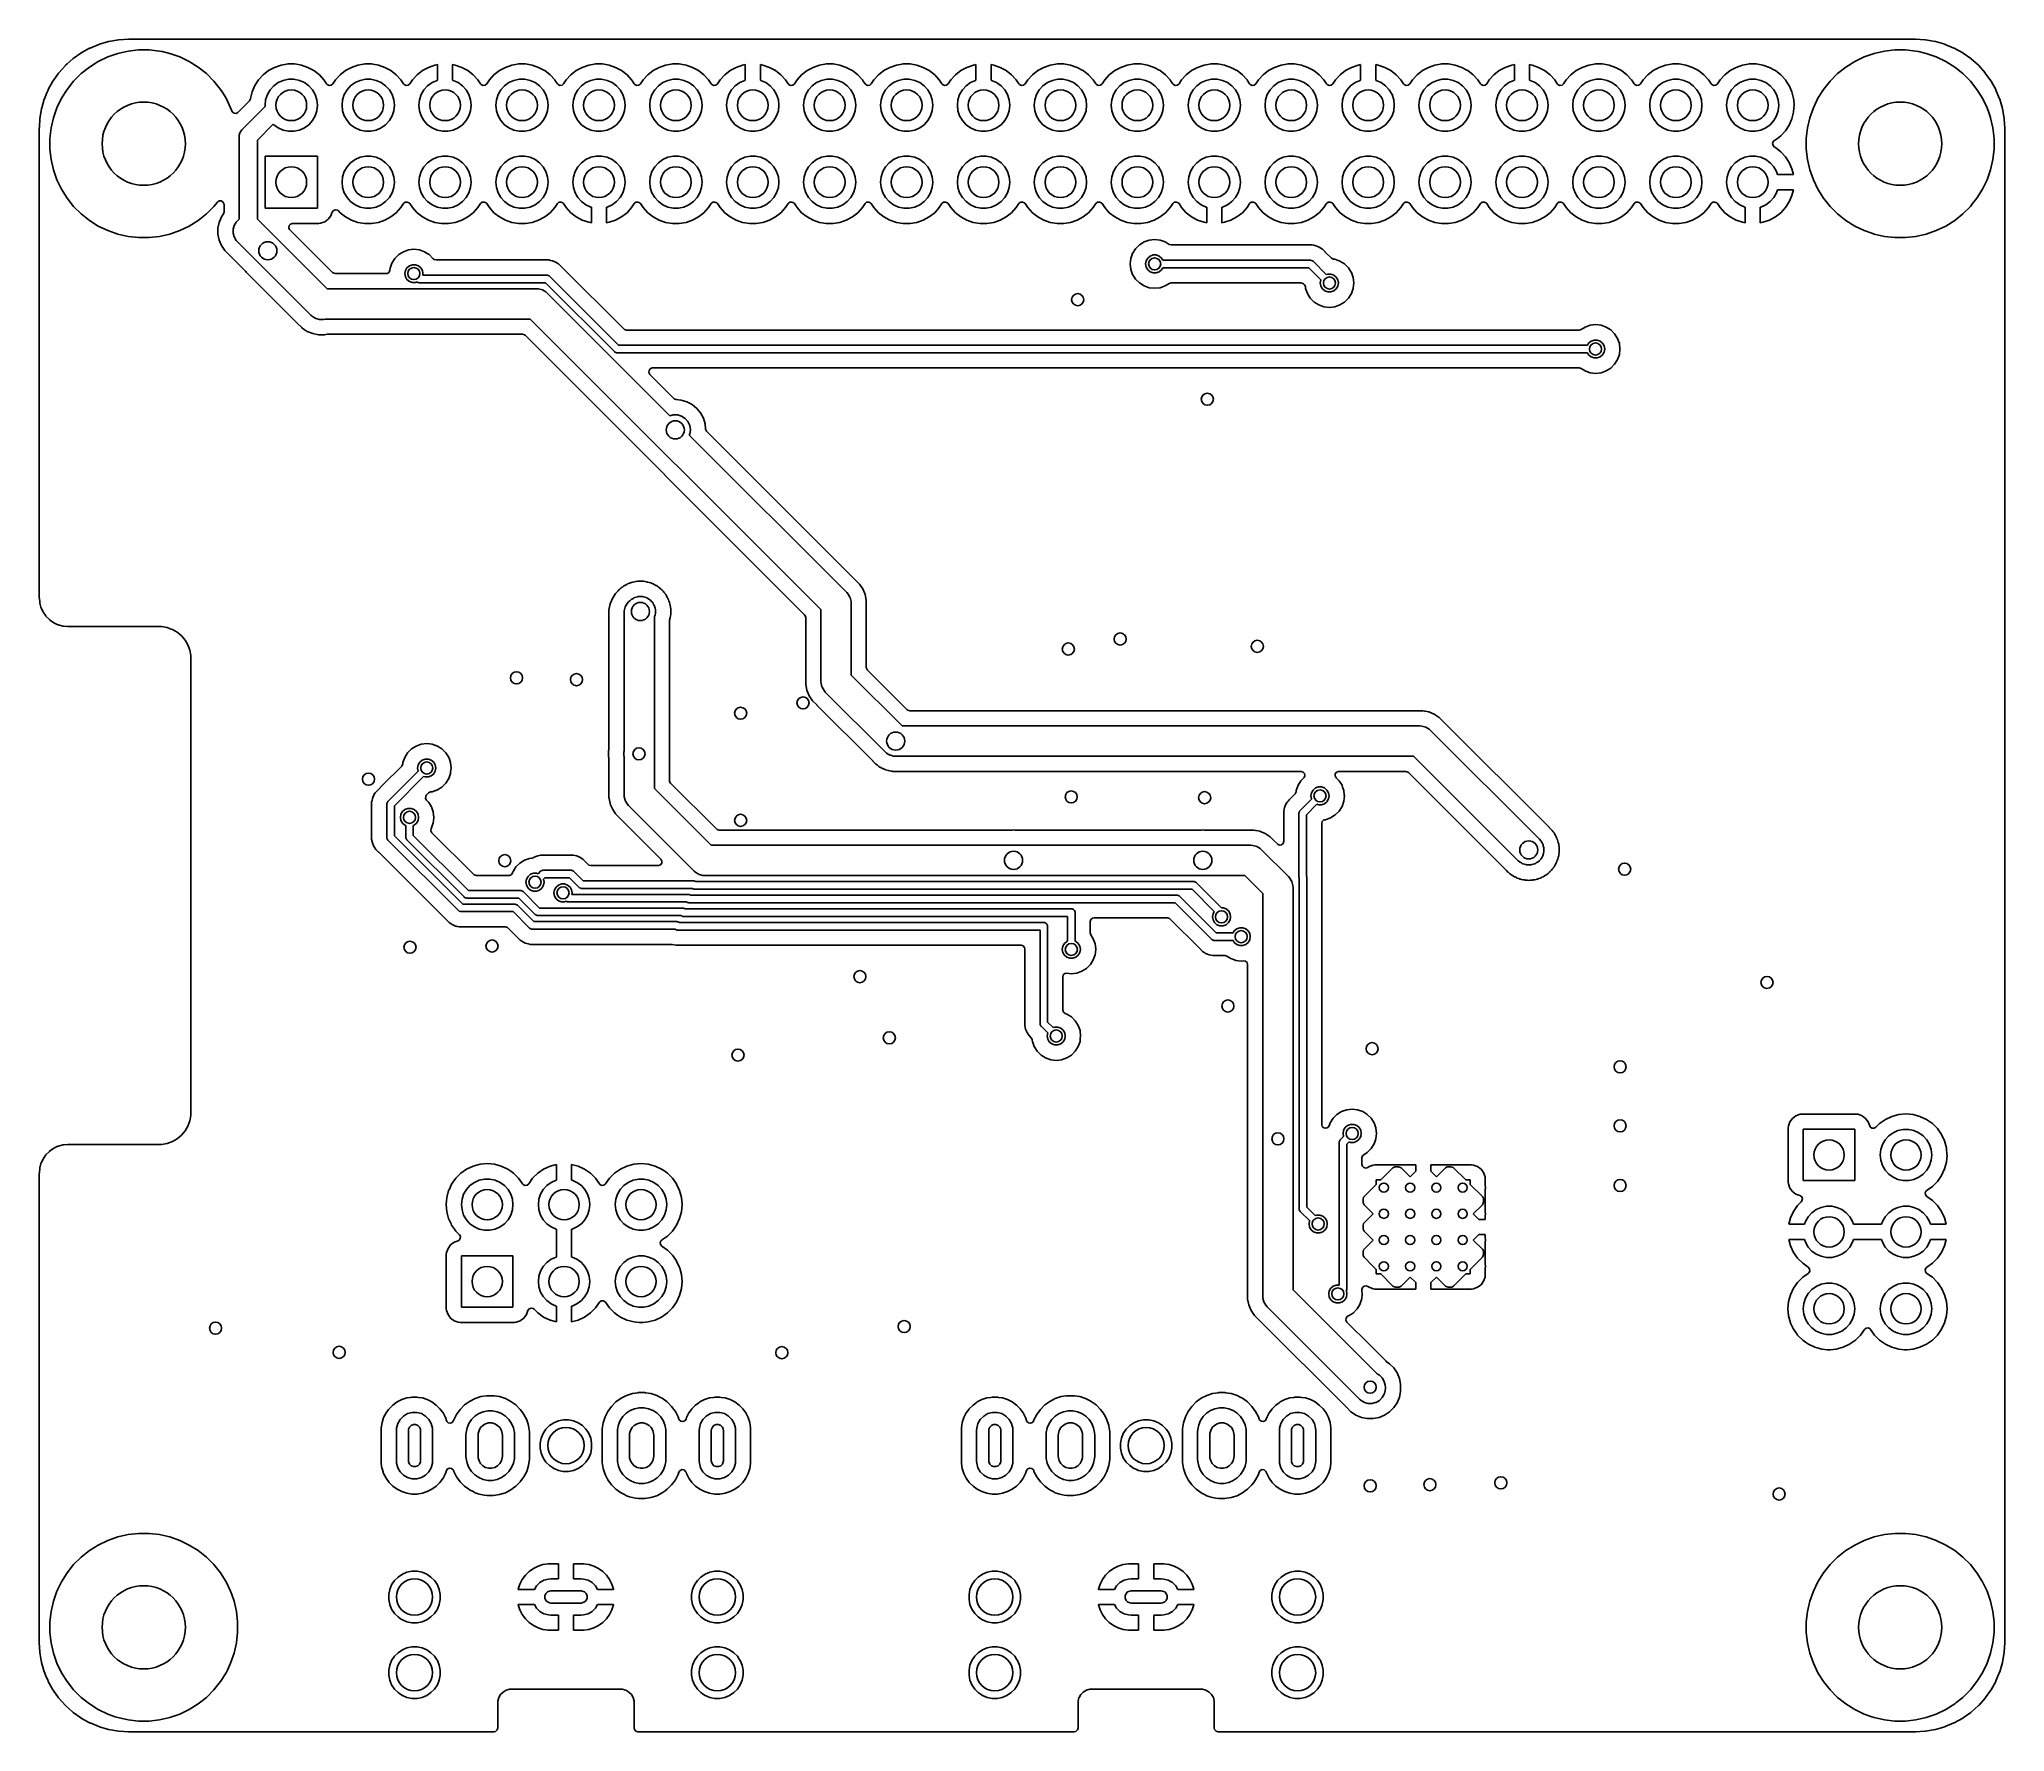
# Model space of a CAD drawing. Extents: x 1.91 to 4.47, y -4.27 to -2.07.
import ezdxf

# ---------------------------------------------------------------- set-up
doc = ezdxf.new("R2010")
doc.units = 0
doc.header["$MEASUREMENT"] = 0
doc.layers.add('BLACK', color=7, linetype='CONTINUOUS')

msp = doc.modelspace()

# ---------------------------------------------------------------- linework, layer by layer
at = {"layer": 'BLACK', "linetype": 'CONTINUOUS'}
for p, q in [((2.0148, -2.0696), (2.0274, -2.0689)), ((2.0274, -2.0689), (2.0277, -2.0689)), ((2.0277, -2.0689), (2.0282, -2.0689)), ((2.0282, -2.0689), (4.3497, -2.0689)), ((4.3497, -2.0689), (4.3503, -2.0689)), ((4.3503, -2.0689), (4.3505, -2.0689)), ((4.3505, -2.0689), (4.3631, -2.0696)), ((1.9476, -2.101), (1.955, -2.0944)), ((1.955, -2.0944), (1.9554, -2.0941)), ((1.9554, -2.0941), (1.9656, -2.0869)), ((1.9656, -2.0869), (1.966, -2.0866)), ((1.966, -2.0866), (1.9769, -2.0805)), ((1.9769, -2.0805), (1.9774, -2.0803)), ((1.9774, -2.0803), (1.989, -2.0755)), ((2.0005, -2.0918), (1.9881, -2.0977)), ((1.989, -2.0755), (1.9895, -2.0754)), ((1.9895, -2.0754), (2.0015, -2.0719)), ((2.0134, -2.0872), (2.0005, -2.0918)), ((2.0015, -2.0719), (2.002, -2.0718)), ((2.002, -2.0718), (2.0143, -2.0697)), ((2.0268, -2.0842), (2.0134, -2.0872)), ((2.0134, -2.0872), (2.0134, -2.0872)), ((2.0143, -2.0697), (2.0148, -2.0696)), ((2.0404, -2.0827), (2.0268, -2.0842)), ((2.0268, -2.0842), (2.0268, -2.0842)), ((2.0541, -2.0827), (2.0404, -2.0827)), ((2.0404, -2.0827), (2.0404, -2.0827)), ((2.0677, -2.0842), (2.0541, -2.0827)), ((2.0541, -2.0827), (2.0541, -2.0827)), ((2.0711, -2.085), (2.0677, -2.0842)), ((2.0677, -2.0842), (2.0677, -2.0842)), ((2.0677, -2.0842), (2.0677, -2.0842)), ((2.0811, -2.0872), (2.0711, -2.085)), ((2.094, -2.0918), (2.0811, -2.0872)), ((2.0811, -2.0872), (2.0811, -2.0872)), ((2.1064, -2.0977), (2.094, -2.0918)), ((4.2839, -2.0918), (4.2716, -2.0977)), ((4.2969, -2.0872), (4.2839, -2.0918)), ((4.3102, -2.0842), (4.2969, -2.0872)), ((4.2969, -2.0872), (4.2969, -2.0872)), ((4.3239, -2.0827), (4.3102, -2.0842)), ((4.3102, -2.0842), (4.3102, -2.0842)), ((4.3376, -2.0827), (4.3239, -2.0827)), ((4.3239, -2.0827), (4.3239, -2.0827)), ((4.3512, -2.0842), (4.3376, -2.0827)), ((4.3376, -2.0827), (4.3376, -2.0827)), ((4.3545, -2.085), (4.3512, -2.0842)), ((4.3512, -2.0842), (4.3512, -2.0842)), ((4.3512, -2.0842), (4.3512, -2.0842)), ((4.3646, -2.0872), (4.3545, -2.085)), ((4.3631, -2.0696), (4.3637, -2.0697)), ((4.3637, -2.0697), (4.376, -2.0718)), ((4.3775, -2.0918), (4.3646, -2.0872)), ((4.3646, -2.0872), (4.3646, -2.0872)), ((4.376, -2.0718), (4.3765, -2.0719)), ((4.3765, -2.0719), (4.3885, -2.0754)), ((4.3898, -2.0977), (4.3775, -2.0918)), ((4.3885, -2.0754), (4.389, -2.0755)), ((4.389, -2.0755), (4.4005, -2.0803)), ((4.4005, -2.0803), (4.401, -2.0805)), ((4.401, -2.0805), (4.4119, -2.0866)), ((4.4119, -2.0866), (4.4124, -2.0869)), ((4.4124, -2.0869), (4.4226, -2.0941)), ((4.4226, -2.0941), (4.423, -2.0944)), ((4.423, -2.0944), (4.4323, -2.1027)), ((1.9294, -2.123), (1.9366, -2.1129)), ((1.9366, -2.1129), (1.937, -2.1124)), ((1.937, -2.1124), (1.9453, -2.1031)), ((1.9453, -2.1031), (1.9457, -2.1027)), ((1.9457, -2.1027), (1.9476, -2.101)), ((1.9658, -2.1136), (1.9561, -2.1233)), ((1.9765, -2.105), (1.9658, -2.1136)), ((1.9881, -2.0977), (1.9765, -2.105)), ((1.9765, -2.105), (1.9765, -2.105)), ((2.118, -2.105), (2.1064, -2.0977)), ((2.1287, -2.1136), (2.118, -2.105)), ((2.118, -2.105), (2.118, -2.105)), ((2.1384, -2.1233), (2.1287, -2.1136)), ((2.2025, -2.1151), (2.1965, -2.1216)), ((2.2095, -2.1096), (2.2025, -2.1151)), ((2.2025, -2.1151), (2.2025, -2.1151)), ((2.2173, -2.1054), (2.2095, -2.1096)), ((2.2257, -2.1025), (2.2173, -2.1054)), ((2.2173, -2.1054), (2.2173, -2.1054)), ((2.2328, -2.1013), (2.2257, -2.1025)), ((2.2345, -2.101), (2.2328, -2.1013)), ((2.2434, -2.101), (2.2345, -2.101)), ((2.2456, -2.1014), (2.2434, -2.101)), ((2.2522, -2.1025), (2.2456, -2.1014)), ((2.2606, -2.1054), (2.2522, -2.1025)), ((2.2674, -2.1091), (2.2606, -2.1054)), ((2.2606, -2.1054), (2.2606, -2.1054)), ((2.2685, -2.1096), (2.2674, -2.1091)), ((2.2755, -2.1151), (2.2685, -2.1096)), ((2.2815, -2.1216), (2.2755, -2.1151)), ((2.2755, -2.1151), (2.2755, -2.1151)), ((2.2755, -2.1151), (2.2755, -2.1151)), ((2.3025, -2.1151), (2.2965, -2.1216)), ((2.3095, -2.1096), (2.3025, -2.1151)), ((2.3025, -2.1151), (2.3025, -2.1151)), ((2.3173, -2.1054), (2.3095, -2.1096)), ((2.3257, -2.1025), (2.3173, -2.1054)), ((2.3173, -2.1054), (2.3173, -2.1054)), ((2.3328, -2.1013), (2.3257, -2.1025)), ((2.3345, -2.101), (2.3328, -2.1013)), ((2.3434, -2.101), (2.3345, -2.101)), ((2.3456, -2.1014), (2.3434, -2.101)), ((2.3522, -2.1025), (2.3456, -2.1014)), ((2.3606, -2.1054), (2.3522, -2.1025)), ((2.3674, -2.1091), (2.3606, -2.1054)), ((2.3606, -2.1054), (2.3606, -2.1054)), ((2.3685, -2.1096), (2.3674, -2.1091)), ((2.3755, -2.1151), (2.3685, -2.1096)), ((2.3815, -2.1216), (2.3755, -2.1151)), ((2.3755, -2.1151), (2.3755, -2.1151)), ((2.3755, -2.1151), (2.3755, -2.1151)), ((2.4025, -2.1151), (2.3965, -2.1216)), ((2.4095, -2.1096), (2.4025, -2.1151)), ((2.4025, -2.1151), (2.4025, -2.1151)), ((2.4173, -2.1054), (2.4095, -2.1096)), ((2.4258, -2.1025), (2.4173, -2.1054)), ((2.4173, -2.1054), (2.4173, -2.1054)), ((2.4291, -2.1019), (2.4258, -2.1025)), ((2.4291, -2.1222), (2.4291, -2.1019)), ((2.4522, -2.1025), (2.4488, -2.1019)), ((2.4488, -2.1019), (2.4488, -2.1222)), ((2.4606, -2.1054), (2.4522, -2.1025)), ((2.4684, -2.1096), (2.4606, -2.1054)), ((2.4606, -2.1054), (2.4606, -2.1054)), ((2.4755, -2.1151), (2.4684, -2.1096)), ((2.4815, -2.1216), (2.4755, -2.1151)), ((2.4755, -2.1151), (2.4755, -2.1151)), ((2.5025, -2.1151), (2.4965, -2.1216)), ((2.5095, -2.1096), (2.5025, -2.1151)), ((2.5025, -2.1151), (2.5025, -2.1151)), ((2.5173, -2.1054), (2.5095, -2.1096)), ((2.5257, -2.1025), (2.5173, -2.1054)), ((2.5173, -2.1054), (2.5173, -2.1054)), ((2.5328, -2.1013), (2.5257, -2.1025)), ((2.5345, -2.101), (2.5328, -2.1013)), ((2.5434, -2.101), (2.5345, -2.101)), ((2.5456, -2.1014), (2.5434, -2.101)), ((2.5522, -2.1025), (2.5456, -2.1014)), ((2.5606, -2.1054), (2.5522, -2.1025)), ((2.5674, -2.1091), (2.5606, -2.1054)), ((2.5606, -2.1054), (2.5606, -2.1054)), ((2.5685, -2.1096), (2.5674, -2.1091)), ((2.5755, -2.1151), (2.5685, -2.1096)), ((2.5815, -2.1216), (2.5755, -2.1151)), ((2.5755, -2.1151), (2.5755, -2.1151)), ((2.5755, -2.1151), (2.5755, -2.1151)), ((2.6025, -2.1151), (2.5965, -2.1216)), ((2.6095, -2.1096), (2.6025, -2.1151)), ((2.6025, -2.1151), (2.6025, -2.1151)), ((2.6173, -2.1054), (2.6095, -2.1096)), ((2.6257, -2.1025), (2.6173, -2.1054)), ((2.6173, -2.1054), (2.6173, -2.1054)), ((2.6328, -2.1013), (2.6257, -2.1025)), ((2.6345, -2.101), (2.6328, -2.1013)), ((2.6434, -2.101), (2.6345, -2.101)), ((2.6456, -2.1014), (2.6434, -2.101)), ((2.6522, -2.1025), (2.6456, -2.1014)), ((2.6606, -2.1054), (2.6522, -2.1025)), ((2.6674, -2.1091), (2.6606, -2.1054)), ((2.6606, -2.1054), (2.6606, -2.1054)), ((2.6685, -2.1096), (2.6674, -2.1091)), ((2.6755, -2.1151), (2.6685, -2.1096)), ((2.6815, -2.1216), (2.6755, -2.1151)), ((2.6755, -2.1151), (2.6755, -2.1151)), ((2.6755, -2.1151), (2.6755, -2.1151)), ((2.7025, -2.1151), (2.6965, -2.1216)), ((2.7095, -2.1096), (2.7025, -2.1151)), ((2.7025, -2.1151), (2.7025, -2.1151)), ((2.7173, -2.1054), (2.7095, -2.1096)), ((2.7257, -2.1025), (2.7173, -2.1054)), ((2.7173, -2.1054), (2.7173, -2.1054)), ((2.7328, -2.1013), (2.7257, -2.1025)), ((2.7345, -2.101), (2.7328, -2.1013)), ((2.7434, -2.101), (2.7345, -2.101)), ((2.7456, -2.1014), (2.7434, -2.101)), ((2.7522, -2.1025), (2.7456, -2.1014)), ((2.7606, -2.1054), (2.7522, -2.1025)), ((2.7674, -2.1091), (2.7606, -2.1054)), ((2.7606, -2.1054), (2.7606, -2.1054)), ((2.7685, -2.1096), (2.7674, -2.1091)), ((2.7755, -2.1151), (2.7685, -2.1096)), ((2.7815, -2.1216), (2.7755, -2.1151)), ((2.7755, -2.1151), (2.7755, -2.1151)), ((2.7755, -2.1151), (2.7755, -2.1151)), ((2.8025, -2.1151), (2.7965, -2.1216)), ((2.8095, -2.1096), (2.8025, -2.1151)), ((2.8025, -2.1151), (2.8025, -2.1151)), ((2.8173, -2.1054), (2.8095, -2.1096)), ((2.8258, -2.1025), (2.8173, -2.1054)), ((2.8173, -2.1054), (2.8173, -2.1054)), ((2.8291, -2.1019), (2.8258, -2.1025)), ((2.8291, -2.1222), (2.8291, -2.1019)), ((2.8291, -2.1019), (2.8291, -2.1019)), ((2.8522, -2.1025), (2.8488, -2.1019)), ((2.8488, -2.1019), (2.8488, -2.1222)), ((2.8606, -2.1054), (2.8522, -2.1025)), ((2.8684, -2.1096), (2.8606, -2.1054)), ((2.8606, -2.1054), (2.8606, -2.1054)), ((2.8755, -2.1151), (2.8684, -2.1096)), ((2.8815, -2.1216), (2.8755, -2.1151)), ((2.8755, -2.1151), (2.8755, -2.1151)), ((2.9025, -2.1151), (2.8965, -2.1216)), ((2.9095, -2.1096), (2.9025, -2.1151)), ((2.9025, -2.1151), (2.9025, -2.1151)), ((2.9173, -2.1054), (2.9095, -2.1096)), ((2.9257, -2.1025), (2.9173, -2.1054)), ((2.9173, -2.1054), (2.9173, -2.1054)), ((2.9328, -2.1013), (2.9257, -2.1025)), ((2.9345, -2.101), (2.9328, -2.1013)), ((2.9434, -2.101), (2.9345, -2.101)), ((2.9456, -2.1014), (2.9434, -2.101)), ((2.9522, -2.1025), (2.9456, -2.1014)), ((2.9606, -2.1054), (2.9522, -2.1025)), ((2.9674, -2.1091), (2.9606, -2.1054)), ((2.9606, -2.1054), (2.9606, -2.1054)), ((2.9685, -2.1096), (2.9674, -2.1091)), ((2.9755, -2.1151), (2.9685, -2.1096)), ((2.9815, -2.1216), (2.9755, -2.1151)), ((2.9755, -2.1151), (2.9755, -2.1151)), ((2.9755, -2.1151), (2.9755, -2.1151)), ((3.0025, -2.1151), (2.9965, -2.1216)), ((3.0095, -2.1096), (3.0025, -2.1151)), ((3.0025, -2.1151), (3.0025, -2.1151)), ((3.0173, -2.1054), (3.0095, -2.1096)), ((3.0257, -2.1025), (3.0173, -2.1054)), ((3.0173, -2.1054), (3.0173, -2.1054)), ((3.0328, -2.1013), (3.0257, -2.1025)), ((3.0345, -2.101), (3.0328, -2.1013)), ((3.0434, -2.101), (3.0345, -2.101)), ((3.0456, -2.1014), (3.0434, -2.101)), ((3.0522, -2.1025), (3.0456, -2.1014)), ((3.0606, -2.1054), (3.0522, -2.1025)), ((3.0674, -2.1091), (3.0606, -2.1054)), ((3.0606, -2.1054), (3.0606, -2.1054)), ((3.0685, -2.1096), (3.0674, -2.1091)), ((3.0755, -2.1151), (3.0685, -2.1096)), ((3.0815, -2.1216), (3.0755, -2.1151)), ((3.0755, -2.1151), (3.0755, -2.1151)), ((3.0755, -2.1151), (3.0755, -2.1151)), ((3.1025, -2.1151), (3.0965, -2.1216)), ((3.1095, -2.1096), (3.1025, -2.1151)), ((3.1025, -2.1151), (3.1025, -2.1151)), ((3.1173, -2.1054), (3.1095, -2.1096)), ((3.1258, -2.1025), (3.1173, -2.1054)), ((3.1173, -2.1054), (3.1173, -2.1054)), ((3.1291, -2.1019), (3.1258, -2.1025)), ((3.1291, -2.1222), (3.1291, -2.1019)), ((3.1522, -2.1025), (3.1488, -2.1019)), ((3.1488, -2.1019), (3.1488, -2.1222)), ((3.1606, -2.1054), (3.1522, -2.1025)), ((3.1684, -2.1096), (3.1606, -2.1054)), ((3.1606, -2.1054), (3.1606, -2.1054)), ((3.1755, -2.1151), (3.1684, -2.1096)), ((3.1815, -2.1216), (3.1755, -2.1151)), ((3.1755, -2.1151), (3.1755, -2.1151)), ((3.2025, -2.1151), (3.1965, -2.1216)), ((3.2095, -2.1096), (3.2025, -2.1151)), ((3.2025, -2.1151), (3.2025, -2.1151)), ((3.2173, -2.1054), (3.2095, -2.1096)), ((3.2257, -2.1025), (3.2173, -2.1054)), ((3.2173, -2.1054), (3.2173, -2.1054)), ((3.2328, -2.1013), (3.2257, -2.1025)), ((3.2345, -2.101), (3.2328, -2.1013)), ((3.2434, -2.101), (3.2345, -2.101)), ((3.2456, -2.1014), (3.2434, -2.101)), ((3.2522, -2.1025), (3.2456, -2.1014)), ((3.2606, -2.1054), (3.2522, -2.1025)), ((3.2674, -2.1091), (3.2606, -2.1054)), ((3.2606, -2.1054), (3.2606, -2.1054)), ((3.2685, -2.1096), (3.2674, -2.1091)), ((3.2755, -2.1151), (3.2685, -2.1096)), ((3.2815, -2.1216), (3.2755, -2.1151)), ((3.2755, -2.1151), (3.2755, -2.1151)), ((3.2755, -2.1151), (3.2755, -2.1151)), ((3.3025, -2.1151), (3.2965, -2.1216)), ((3.3095, -2.1096), (3.3025, -2.1151)), ((3.3025, -2.1151), (3.3025, -2.1151)), ((3.3173, -2.1054), (3.3095, -2.1096)), ((3.3257, -2.1025), (3.3173, -2.1054)), ((3.3173, -2.1054), (3.3173, -2.1054)), ((3.3328, -2.1013), (3.3257, -2.1025)), ((3.3345, -2.101), (3.3328, -2.1013)), ((3.3434, -2.101), (3.3345, -2.101)), ((3.3456, -2.1014), (3.3434, -2.101)), ((3.3522, -2.1025), (3.3456, -2.1014)), ((3.3606, -2.1054), (3.3522, -2.1025)), ((3.3674, -2.1091), (3.3606, -2.1054)), ((3.3606, -2.1054), (3.3606, -2.1054)), ((3.3685, -2.1096), (3.3674, -2.1091)), ((3.3755, -2.1151), (3.3685, -2.1096)), ((3.3815, -2.1216), (3.3755, -2.1151)), ((3.3755, -2.1151), (3.3755, -2.1151)), ((3.3755, -2.1151), (3.3755, -2.1151)), ((3.4025, -2.1151), (3.3965, -2.1216)), ((3.4095, -2.1096), (3.4025, -2.1151)), ((3.4025, -2.1151), (3.4025, -2.1151)), ((3.4173, -2.1054), (3.4095, -2.1096)), ((3.4257, -2.1025), (3.4173, -2.1054)), ((3.4173, -2.1054), (3.4173, -2.1054)), ((3.4328, -2.1013), (3.4257, -2.1025)), ((3.4345, -2.101), (3.4328, -2.1013)), ((3.4434, -2.101), (3.4345, -2.101)), ((3.4456, -2.1014), (3.4434, -2.101)), ((3.4522, -2.1025), (3.4456, -2.1014)), ((3.4606, -2.1054), (3.4522, -2.1025)), ((3.4674, -2.1091), (3.4606, -2.1054)), ((3.4606, -2.1054), (3.4606, -2.1054)), ((3.4685, -2.1096), (3.4674, -2.1091)), ((3.4755, -2.1151), (3.4685, -2.1096)), ((3.4815, -2.1216), (3.4755, -2.1151)), ((3.4755, -2.1151), (3.4755, -2.1151)), ((3.4755, -2.1151), (3.4755, -2.1151)), ((3.5025, -2.1151), (3.4965, -2.1216)), ((3.5095, -2.1096), (3.5025, -2.1151)), ((3.5025, -2.1151), (3.5025, -2.1151)), ((3.5173, -2.1054), (3.5095, -2.1096)), ((3.5257, -2.1025), (3.5173, -2.1054)), ((3.5173, -2.1054), (3.5173, -2.1054)), ((3.5328, -2.1013), (3.5257, -2.1025)), ((3.5345, -2.101), (3.5328, -2.1013)), ((3.5434, -2.101), (3.5345, -2.101)), ((3.5456, -2.1014), (3.5434, -2.101)), ((3.5522, -2.1025), (3.5456, -2.1014)), ((3.5606, -2.1054), (3.5522, -2.1025)), ((3.5674, -2.1091), (3.5606, -2.1054)), ((3.5606, -2.1054), (3.5606, -2.1054)), ((3.5685, -2.1096), (3.5674, -2.1091)), ((3.5755, -2.1151), (3.5685, -2.1096)), ((3.5815, -2.1216), (3.5755, -2.1151)), ((3.5755, -2.1151), (3.5755, -2.1151)), ((3.5755, -2.1151), (3.5755, -2.1151)), ((3.6025, -2.1151), (3.5965, -2.1216)), ((3.6095, -2.1096), (3.6025, -2.1151)), ((3.6025, -2.1151), (3.6025, -2.1151)), ((3.6173, -2.1054), (3.6095, -2.1096)), ((3.6258, -2.1025), (3.6173, -2.1054)), ((3.6173, -2.1054), (3.6173, -2.1054)), ((3.6291, -2.1019), (3.6258, -2.1025)), ((3.6291, -2.1222), (3.6291, -2.1019)), ((3.6522, -2.1025), (3.6488, -2.1019)), ((3.6488, -2.1019), (3.6488, -2.1222)), ((3.6606, -2.1054), (3.6522, -2.1025)), ((3.6684, -2.1096), (3.6606, -2.1054)), ((3.6606, -2.1054), (3.6606, -2.1054)), ((3.6755, -2.1151), (3.6684, -2.1096)), ((3.6815, -2.1216), (3.6755, -2.1151)), ((3.6755, -2.1151), (3.6755, -2.1151)), ((3.7025, -2.1151), (3.6965, -2.1216)), ((3.7095, -2.1096), (3.7025, -2.1151)), ((3.7025, -2.1151), (3.7025, -2.1151)), ((3.7173, -2.1054), (3.7095, -2.1096)), ((3.7257, -2.1025), (3.7173, -2.1054)), ((3.7173, -2.1054), (3.7173, -2.1054)), ((3.7328, -2.1013), (3.7257, -2.1025)), ((3.7345, -2.101), (3.7328, -2.1013)), ((3.7434, -2.101), (3.7345, -2.101)), ((3.7456, -2.1014), (3.7434, -2.101)), ((3.7522, -2.1025), (3.7456, -2.1014)), ((3.7606, -2.1054), (3.7522, -2.1025)), ((3.7674, -2.1091), (3.7606, -2.1054)), ((3.7606, -2.1054), (3.7606, -2.1054)), ((3.7685, -2.1096), (3.7674, -2.1091)), ((3.7755, -2.1151), (3.7685, -2.1096)), ((3.7815, -2.1216), (3.7755, -2.1151)), ((3.7755, -2.1151), (3.7755, -2.1151)), ((3.7755, -2.1151), (3.7755, -2.1151)), ((3.8025, -2.1151), (3.7965, -2.1216)), ((3.8095, -2.1096), (3.8025, -2.1151)), ((3.8025, -2.1151), (3.8025, -2.1151)), ((3.8173, -2.1054), (3.8095, -2.1096)), ((3.8258, -2.1025), (3.8173, -2.1054)), ((3.8173, -2.1054), (3.8173, -2.1054)), ((3.8291, -2.1019), (3.8258, -2.1025)), ((3.8291, -2.1222), (3.8291, -2.1019)), ((3.8291, -2.1019), (3.8291, -2.1019)), ((3.8522, -2.1025), (3.8488, -2.1019)), ((3.8488, -2.1019), (3.8488, -2.1222)), ((3.8606, -2.1054), (3.8522, -2.1025)), ((3.8684, -2.1096), (3.8606, -2.1054)), ((3.8606, -2.1054), (3.8606, -2.1054)), ((3.8755, -2.1151), (3.8684, -2.1096)), ((3.8815, -2.1216), (3.8755, -2.1151)), ((3.8755, -2.1151), (3.8755, -2.1151)), ((3.9025, -2.1151), (3.8965, -2.1216)), ((3.9095, -2.1096), (3.9025, -2.1151)), ((3.9025, -2.1151), (3.9025, -2.1151)), ((3.9173, -2.1054), (3.9095, -2.1096)), ((3.9257, -2.1025), (3.9173, -2.1054)), ((3.9173, -2.1054), (3.9173, -2.1054)), ((3.9328, -2.1013), (3.9257, -2.1025)), ((3.9345, -2.101), (3.9328, -2.1013)), ((3.9434, -2.101), (3.9345, -2.101)), ((3.9456, -2.1014), (3.9434, -2.101)), ((3.9522, -2.1025), (3.9456, -2.1014)), ((3.9606, -2.1054), (3.9522, -2.1025)), ((3.9674, -2.1091), (3.9606, -2.1054)), ((3.9606, -2.1054), (3.9606, -2.1054)), ((3.9685, -2.1096), (3.9674, -2.1091)), ((3.9755, -2.1151), (3.9685, -2.1096)), ((3.9815, -2.1216), (3.9755, -2.1151)), ((3.9755, -2.1151), (3.9755, -2.1151)), ((3.9755, -2.1151), (3.9755, -2.1151)), ((4.0025, -2.1151), (3.9965, -2.1216)), ((4.0095, -2.1096), (4.0025, -2.1151)), ((4.0025, -2.1151), (4.0025, -2.1151)), ((4.0173, -2.1054), (4.0095, -2.1096)), ((4.0257, -2.1025), (4.0173, -2.1054)), ((4.0173, -2.1054), (4.0173, -2.1054)), ((4.0328, -2.1013), (4.0257, -2.1025)), ((4.0345, -2.101), (4.0328, -2.1013)), ((4.0434, -2.101), (4.0345, -2.101)), ((4.0456, -2.1014), (4.0434, -2.101)), ((4.0522, -2.1025), (4.0456, -2.1014)), ((4.0606, -2.1054), (4.0522, -2.1025)), ((4.0674, -2.1091), (4.0606, -2.1054)), ((4.0606, -2.1054), (4.0606, -2.1054)), ((4.0685, -2.1096), (4.0674, -2.1091)), ((4.0755, -2.1151), (4.0685, -2.1096)), ((4.0815, -2.1216), (4.0755, -2.1151)), ((4.0755, -2.1151), (4.0755, -2.1151)), ((4.0755, -2.1151), (4.0755, -2.1151)), ((4.1025, -2.1151), (4.0965, -2.1216)), ((4.1095, -2.1096), (4.1025, -2.1151)), ((4.1025, -2.1151), (4.1025, -2.1151)), ((4.1173, -2.1054), (4.1095, -2.1096)), ((4.1257, -2.1025), (4.1173, -2.1054)), ((4.1173, -2.1054), (4.1173, -2.1054)), ((4.1328, -2.1013), (4.1257, -2.1025)), ((4.1345, -2.101), (4.1328, -2.1013)), ((4.1434, -2.101), (4.1345, -2.101)), ((4.1456, -2.1014), (4.1434, -2.101)), ((4.1522, -2.1025), (4.1456, -2.1014)), ((4.1606, -2.1054), (4.1522, -2.1025)), ((4.1674, -2.1091), (4.1606, -2.1054)), ((4.1606, -2.1054), (4.1606, -2.1054)), ((4.1685, -2.1096), (4.1674, -2.1091)), ((4.1755, -2.1151), (4.1685, -2.1096)), ((4.1815, -2.1216), (4.1755, -2.1151)), ((4.1755, -2.1151), (4.1755, -2.1151)), ((4.1755, -2.1151), (4.1755, -2.1151)), ((4.2492, -2.1136), (4.2395, -2.1233)), ((4.26, -2.105), (4.2492, -2.1136)), ((4.2716, -2.0977), (4.26, -2.105)), ((4.26, -2.105), (4.26, -2.105)), ((4.4015, -2.105), (4.3898, -2.0977)), ((4.4122, -2.1136), (4.4015, -2.105)), ((4.4015, -2.105), (4.4015, -2.105)), ((4.4219, -2.1233), (4.4122, -2.1136)), ((4.4323, -2.1027), (4.4327, -2.1031)), ((4.4327, -2.1031), (4.441, -2.1124)), ((4.441, -2.1124), (4.4413, -2.1129)), ((4.4413, -2.1129), (4.4486, -2.123)), ((1.9181, -2.1464), (1.9213, -2.1387)), ((1.9213, -2.1387), (1.9228, -2.1349)), ((1.9228, -2.1349), (1.9231, -2.1344)), ((1.9231, -2.1344), (1.9291, -2.1235)), ((1.9291, -2.1235), (1.9294, -2.123)), ((1.9402, -2.1456), (1.9343, -2.1579)), ((1.9475, -2.134), (1.9402, -2.1456)), ((1.9561, -2.1233), (1.9475, -2.134)), ((1.9475, -2.134), (1.9475, -2.134)), ((2.147, -2.134), (2.1384, -2.1233)), ((2.149, -2.1372), (2.147, -2.134)), ((2.147, -2.134), (2.147, -2.134)), ((2.147, -2.134), (2.147, -2.134)), ((2.1542, -2.1456), (2.149, -2.1372)), ((2.1602, -2.1579), (2.1542, -2.1456)), ((2.1858, -2.1462), (2.1848, -2.1488)), ((2.188, -2.1372), (2.1858, -2.1459)), ((2.1858, -2.1459), (2.1858, -2.1462)), ((2.1916, -2.1291), (2.188, -2.1372)), ((2.1965, -2.1216), (2.1916, -2.1291)), ((2.1965, -2.1216), (2.1965, -2.1216)), ((2.2057, -2.1477), (2.2079, -2.1409)), ((2.2079, -2.1409), (2.2115, -2.1347)), ((2.2115, -2.1347), (2.2162, -2.1295)), ((2.2162, -2.1295), (2.222, -2.1253)), ((2.222, -2.1253), (2.2285, -2.1224)), ((2.2285, -2.1224), (2.2354, -2.1209)), ((2.2354, -2.1209), (2.2425, -2.1209)), ((2.2425, -2.1209), (2.2495, -2.1224)), ((2.2495, -2.1224), (2.256, -2.1253)), ((2.256, -2.1253), (2.2617, -2.1295)), ((2.2617, -2.1295), (2.2665, -2.1347)), ((2.2665, -2.1347), (2.27, -2.1409)), ((2.27, -2.1409), (2.2722, -2.1477)), ((2.2826, -2.1233), (2.2815, -2.1216)), ((2.2815, -2.1216), (2.2815, -2.1216)), ((2.2815, -2.1216), (2.2815, -2.1216)), ((2.2849, -2.1268), (2.2826, -2.1233)), ((2.2858, -2.1278), (2.2849, -2.1268)), ((2.2882, -2.129), (2.2858, -2.1278)), ((2.291, -2.1286), (2.2882, -2.129)), ((2.2931, -2.1268), (2.291, -2.1286)), ((2.2965, -2.1216), (2.2931, -2.1268)), ((2.2965, -2.1216), (2.2965, -2.1216)), ((2.3057, -2.1477), (2.3079, -2.1409)), ((2.3079, -2.1409), (2.3115, -2.1347)), ((2.3115, -2.1347), (2.3162, -2.1295)), ((2.3162, -2.1295), (2.322, -2.1253)), ((2.322, -2.1253), (2.3285, -2.1224)), ((2.3285, -2.1224), (2.3354, -2.1209)), ((2.3354, -2.1209), (2.3425, -2.1209)), ((2.3425, -2.1209), (2.3495, -2.1224)), ((2.3495, -2.1224), (2.356, -2.1253)), ((2.356, -2.1253), (2.3617, -2.1295)), ((2.3617, -2.1295), (2.3665, -2.1347)), ((2.3665, -2.1347), (2.37, -2.1409)), ((2.37, -2.1409), (2.3722, -2.1477)), ((2.3849, -2.1268), (2.3815, -2.1216)), ((2.3815, -2.1216), (2.3815, -2.1216)), ((2.3815, -2.1216), (2.3815, -2.1216)), ((2.3858, -2.1278), (2.3849, -2.1268)), ((2.3883, -2.129), (2.3858, -2.1278)), ((2.391, -2.1286), (2.3883, -2.129)), ((2.3931, -2.1268), (2.391, -2.1286)), ((2.3965, -2.1216), (2.3931, -2.1268)), ((2.3965, -2.1216), (2.3965, -2.1216)), ((2.4057, -2.1477), (2.4079, -2.1409)), ((2.4079, -2.1409), (2.4115, -2.1347)), ((2.4115, -2.1347), (2.4162, -2.1295)), ((2.4162, -2.1295), (2.422, -2.1253)), ((2.422, -2.1253), (2.4285, -2.1224)), ((2.4285, -2.1224), (2.4291, -2.1222)), ((2.4488, -2.1222), (2.4495, -2.1224)), ((2.4495, -2.1224), (2.456, -2.1253)), ((2.456, -2.1253), (2.4617, -2.1295)), ((2.4617, -2.1295), (2.4665, -2.1347)), ((2.4665, -2.1347), (2.47, -2.1409)), ((2.47, -2.1409), (2.4722, -2.1477)), ((2.4849, -2.1268), (2.4815, -2.1216)), ((2.4857, -2.1278), (2.4849, -2.1268)), ((2.4882, -2.129), (2.4857, -2.1278)), ((2.491, -2.1286), (2.4882, -2.129)), ((2.4931, -2.1268), (2.491, -2.1286)), ((2.4965, -2.1216), (2.4931, -2.1268)), ((2.4965, -2.1216), (2.4965, -2.1216)), ((2.5057, -2.1477), (2.5079, -2.1409)), ((2.5079, -2.1409), (2.5115, -2.1347)), ((2.5115, -2.1347), (2.5162, -2.1295)), ((2.5162, -2.1295), (2.522, -2.1253)), ((2.522, -2.1253), (2.5285, -2.1224)), ((2.5285, -2.1224), (2.5354, -2.1209)), ((2.5354, -2.1209), (2.5425, -2.1209)), ((2.5425, -2.1209), (2.5495, -2.1224)), ((2.5495, -2.1224), (2.556, -2.1253)), ((2.556, -2.1253), (2.5617, -2.1295)), ((2.5617, -2.1295), (2.5665, -2.1347)), ((2.5665, -2.1347), (2.57, -2.1409)), ((2.57, -2.1409), (2.5722, -2.1477)), ((2.5826, -2.1233), (2.5815, -2.1216)), ((2.5815, -2.1216), (2.5815, -2.1216)), ((2.5815, -2.1216), (2.5815, -2.1216)), ((2.5849, -2.1268), (2.5826, -2.1233)), ((2.5858, -2.1278), (2.5849, -2.1268)), ((2.5882, -2.129), (2.5858, -2.1278)), ((2.591, -2.1286), (2.5882, -2.129)), ((2.5931, -2.1268), (2.591, -2.1286)), ((2.5965, -2.1216), (2.5931, -2.1268)), ((2.5965, -2.1216), (2.5965, -2.1216)), ((2.6057, -2.1477), (2.6079, -2.1409)), ((2.6079, -2.1409), (2.6115, -2.1347)), ((2.6115, -2.1347), (2.6162, -2.1295)), ((2.6162, -2.1295), (2.622, -2.1253)), ((2.622, -2.1253), (2.6285, -2.1224)), ((2.6285, -2.1224), (2.6354, -2.1209)), ((2.6354, -2.1209), (2.6425, -2.1209)), ((2.6425, -2.1209), (2.6495, -2.1224)), ((2.6495, -2.1224), (2.656, -2.1253)), ((2.656, -2.1253), (2.6617, -2.1295)), ((2.6617, -2.1295), (2.6665, -2.1347)), ((2.6665, -2.1347), (2.67, -2.1409)), ((2.67, -2.1409), (2.6722, -2.1477)), ((2.6826, -2.1233), (2.6815, -2.1216)), ((2.6815, -2.1216), (2.6815, -2.1216)), ((2.6815, -2.1216), (2.6815, -2.1216)), ((2.6849, -2.1268), (2.6826, -2.1233)), ((2.6858, -2.1278), (2.6849, -2.1268)), ((2.6882, -2.129), (2.6858, -2.1278)), ((2.691, -2.1286), (2.6882, -2.129)), ((2.6931, -2.1268), (2.691, -2.1286)), ((2.6965, -2.1216), (2.6931, -2.1268)), ((2.6965, -2.1216), (2.6965, -2.1216)), ((2.7057, -2.1477), (2.7079, -2.1409)), ((2.7079, -2.1409), (2.7115, -2.1347)), ((2.7115, -2.1347), (2.7162, -2.1295)), ((2.7162, -2.1295), (2.722, -2.1253)), ((2.722, -2.1253), (2.7285, -2.1224)), ((2.7285, -2.1224), (2.7354, -2.1209)), ((2.7354, -2.1209), (2.7425, -2.1209)), ((2.7425, -2.1209), (2.7495, -2.1224)), ((2.7495, -2.1224), (2.756, -2.1253)), ((2.756, -2.1253), (2.7617, -2.1295)), ((2.7617, -2.1295), (2.7665, -2.1347)), ((2.7665, -2.1347), (2.77, -2.1409)), ((2.77, -2.1409), (2.7722, -2.1477)), ((2.7849, -2.1268), (2.7815, -2.1216)), ((2.7815, -2.1216), (2.7815, -2.1216)), ((2.7815, -2.1216), (2.7815, -2.1216)), ((2.7858, -2.1278), (2.7849, -2.1268)), ((2.7883, -2.129), (2.7858, -2.1278)), ((2.791, -2.1286), (2.7883, -2.129)), ((2.7931, -2.1268), (2.791, -2.1286)), ((2.7965, -2.1216), (2.7931, -2.1268)), ((2.7965, -2.1216), (2.7965, -2.1216)), ((2.8057, -2.1477), (2.8079, -2.1409)), ((2.8079, -2.1409), (2.8115, -2.1347)), ((2.8115, -2.1347), (2.8162, -2.1295)), ((2.8162, -2.1295), (2.822, -2.1253)), ((2.822, -2.1253), (2.8285, -2.1224)), ((2.8285, -2.1224), (2.8291, -2.1222)), ((2.8488, -2.1222), (2.8495, -2.1224)), ((2.8495, -2.1224), (2.856, -2.1253)), ((2.856, -2.1253), (2.8617, -2.1295)), ((2.8617, -2.1295), (2.8665, -2.1347)), ((2.8665, -2.1347), (2.87, -2.1409)), ((2.87, -2.1409), (2.8722, -2.1477)), ((2.8849, -2.1268), (2.8815, -2.1216)), ((2.8857, -2.1278), (2.8849, -2.1268)), ((2.8882, -2.129), (2.8857, -2.1278)), ((2.891, -2.1286), (2.8882, -2.129)), ((2.8931, -2.1268), (2.891, -2.1286)), ((2.8965, -2.1216), (2.8931, -2.1268)), ((2.8965, -2.1216), (2.8965, -2.1216)), ((2.9057, -2.1477), (2.9079, -2.1409)), ((2.9079, -2.1409), (2.9115, -2.1347)), ((2.9115, -2.1347), (2.9162, -2.1295)), ((2.9162, -2.1295), (2.922, -2.1253)), ((2.922, -2.1253), (2.9285, -2.1224)), ((2.9285, -2.1224), (2.9354, -2.1209)), ((2.9354, -2.1209), (2.9425, -2.1209)), ((2.9425, -2.1209), (2.9495, -2.1224)), ((2.9495, -2.1224), (2.956, -2.1253)), ((2.956, -2.1253), (2.9617, -2.1295)), ((2.9617, -2.1295), (2.9665, -2.1347)), ((2.9665, -2.1347), (2.97, -2.1409)), ((2.97, -2.1409), (2.9722, -2.1477)), ((2.9826, -2.1233), (2.9815, -2.1216)), ((2.9815, -2.1216), (2.9815, -2.1216)), ((2.9815, -2.1216), (2.9815, -2.1216)), ((2.9849, -2.1268), (2.9826, -2.1233)), ((2.9858, -2.1278), (2.9849, -2.1268)), ((2.9882, -2.129), (2.9858, -2.1278)), ((2.991, -2.1286), (2.9882, -2.129)), ((2.9931, -2.1268), (2.991, -2.1286)), ((2.9965, -2.1216), (2.9931, -2.1268)), ((2.9965, -2.1216), (2.9965, -2.1216)), ((3.0057, -2.1477), (3.0079, -2.1409)), ((3.0079, -2.1409), (3.0115, -2.1347)), ((3.0115, -2.1347), (3.0162, -2.1295)), ((3.0162, -2.1295), (3.022, -2.1253)), ((3.022, -2.1253), (3.0285, -2.1224)), ((3.0285, -2.1224), (3.0354, -2.1209)), ((3.0354, -2.1209), (3.0425, -2.1209)), ((3.0425, -2.1209), (3.0495, -2.1224)), ((3.0495, -2.1224), (3.056, -2.1253)), ((3.056, -2.1253), (3.0617, -2.1295)), ((3.0617, -2.1295), (3.0665, -2.1347)), ((3.0665, -2.1347), (3.07, -2.1409)), ((3.07, -2.1409), (3.0722, -2.1477)), ((3.0849, -2.1268), (3.0815, -2.1216)), ((3.0815, -2.1216), (3.0815, -2.1216)), ((3.0815, -2.1216), (3.0815, -2.1216)), ((3.0858, -2.1278), (3.0849, -2.1268)), ((3.0883, -2.129), (3.0858, -2.1278)), ((3.091, -2.1286), (3.0883, -2.129)), ((3.0931, -2.1268), (3.091, -2.1286)), ((3.0965, -2.1216), (3.0931, -2.1268)), ((3.0965, -2.1216), (3.0965, -2.1216)), ((3.1057, -2.1477), (3.1079, -2.1409)), ((3.1079, -2.1409), (3.1115, -2.1347)), ((3.1115, -2.1347), (3.1162, -2.1295)), ((3.1162, -2.1295), (3.122, -2.1253)), ((3.122, -2.1253), (3.1285, -2.1224)), ((3.1285, -2.1224), (3.1291, -2.1222)), ((3.1488, -2.1222), (3.1495, -2.1224)), ((3.1495, -2.1224), (3.156, -2.1253)), ((3.156, -2.1253), (3.1617, -2.1295)), ((3.1617, -2.1295), (3.1665, -2.1347)), ((3.1665, -2.1347), (3.17, -2.1409)), ((3.17, -2.1409), (3.1722, -2.1477)), ((3.1849, -2.1268), (3.1815, -2.1216)), ((3.1857, -2.1278), (3.1849, -2.1268)), ((3.1882, -2.129), (3.1857, -2.1278)), ((3.191, -2.1286), (3.1882, -2.129)), ((3.1931, -2.1268), (3.191, -2.1286)), ((3.1965, -2.1216), (3.1931, -2.1268)), ((3.1965, -2.1216), (3.1965, -2.1216)), ((3.2057, -2.1477), (3.2079, -2.1409)), ((3.2079, -2.1409), (3.2115, -2.1347)), ((3.2115, -2.1347), (3.2162, -2.1295)), ((3.2162, -2.1295), (3.222, -2.1253)), ((3.222, -2.1253), (3.2285, -2.1224)), ((3.2285, -2.1224), (3.2354, -2.1209)), ((3.2354, -2.1209), (3.2425, -2.1209)), ((3.2425, -2.1209), (3.2495, -2.1224)), ((3.2495, -2.1224), (3.256, -2.1253)), ((3.256, -2.1253), (3.2617, -2.1295)), ((3.2617, -2.1295), (3.2665, -2.1347)), ((3.2665, -2.1347), (3.27, -2.1409)), ((3.27, -2.1409), (3.2722, -2.1477)), ((3.2826, -2.1233), (3.2815, -2.1216)), ((3.2815, -2.1216), (3.2815, -2.1216)), ((3.2815, -2.1216), (3.2815, -2.1216)), ((3.2849, -2.1268), (3.2826, -2.1233)), ((3.2858, -2.1278), (3.2849, -2.1268)), ((3.2882, -2.129), (3.2858, -2.1278)), ((3.291, -2.1286), (3.2882, -2.129)), ((3.2931, -2.1268), (3.291, -2.1286)), ((3.2965, -2.1216), (3.2931, -2.1268)), ((3.2965, -2.1216), (3.2965, -2.1216)), ((3.3057, -2.1477), (3.3079, -2.1409)), ((3.3079, -2.1409), (3.3115, -2.1347)), ((3.3115, -2.1347), (3.3162, -2.1295)), ((3.3162, -2.1295), (3.322, -2.1253)), ((3.322, -2.1253), (3.3285, -2.1224)), ((3.3285, -2.1224), (3.3354, -2.1209)), ((3.3354, -2.1209), (3.3425, -2.1209)), ((3.3425, -2.1209), (3.3495, -2.1224)), ((3.3495, -2.1224), (3.356, -2.1253)), ((3.356, -2.1253), (3.3617, -2.1295)), ((3.3617, -2.1295), (3.3665, -2.1347)), ((3.3665, -2.1347), (3.37, -2.1409)), ((3.37, -2.1409), (3.3722, -2.1477)), ((3.3826, -2.1233), (3.3815, -2.1216)), ((3.3815, -2.1216), (3.3815, -2.1216)), ((3.3815, -2.1216), (3.3815, -2.1216)), ((3.3849, -2.1268), (3.3826, -2.1233)), ((3.3858, -2.1278), (3.3849, -2.1268)), ((3.3882, -2.129), (3.3858, -2.1278)), ((3.391, -2.1286), (3.3882, -2.129)), ((3.3931, -2.1268), (3.391, -2.1286)), ((3.3965, -2.1216), (3.3931, -2.1268)), ((3.3965, -2.1216), (3.3965, -2.1216)), ((3.4057, -2.1477), (3.4079, -2.1409)), ((3.4079, -2.1409), (3.4115, -2.1347)), ((3.4115, -2.1347), (3.4162, -2.1295)), ((3.4162, -2.1295), (3.422, -2.1253)), ((3.422, -2.1253), (3.4285, -2.1224)), ((3.4285, -2.1224), (3.4354, -2.1209)), ((3.4354, -2.1209), (3.4425, -2.1209)), ((3.4425, -2.1209), (3.4495, -2.1224)), ((3.4495, -2.1224), (3.456, -2.1253)), ((3.456, -2.1253), (3.4617, -2.1295)), ((3.4617, -2.1295), (3.4665, -2.1347)), ((3.4665, -2.1347), (3.47, -2.1409)), ((3.47, -2.1409), (3.4722, -2.1477)), ((3.4826, -2.1233), (3.4815, -2.1216)), ((3.4815, -2.1216), (3.4815, -2.1216)), ((3.4815, -2.1216), (3.4815, -2.1216)), ((3.4849, -2.1268), (3.4826, -2.1233)), ((3.4858, -2.1278), (3.4849, -2.1268)), ((3.4882, -2.129), (3.4858, -2.1278)), ((3.491, -2.1286), (3.4882, -2.129)), ((3.4931, -2.1268), (3.491, -2.1286)), ((3.4965, -2.1216), (3.4931, -2.1268)), ((3.4965, -2.1216), (3.4965, -2.1216)), ((3.5057, -2.1477), (3.5079, -2.1409)), ((3.5079, -2.1409), (3.5115, -2.1347)), ((3.5115, -2.1347), (3.5162, -2.1295)), ((3.5162, -2.1295), (3.522, -2.1253)), ((3.522, -2.1253), (3.5285, -2.1224)), ((3.5285, -2.1224), (3.5354, -2.1209)), ((3.5354, -2.1209), (3.5425, -2.1209)), ((3.5425, -2.1209), (3.5495, -2.1224)), ((3.5495, -2.1224), (3.556, -2.1253)), ((3.556, -2.1253), (3.5617, -2.1295)), ((3.5617, -2.1295), (3.5665, -2.1347)), ((3.5665, -2.1347), (3.57, -2.1409)), ((3.57, -2.1409), (3.5722, -2.1477)), ((3.5849, -2.1268), (3.5815, -2.1216)), ((3.5815, -2.1216), (3.5815, -2.1216)), ((3.5815, -2.1216), (3.5815, -2.1216)), ((3.5858, -2.1278), (3.5849, -2.1268)), ((3.5883, -2.129), (3.5858, -2.1278)), ((3.591, -2.1286), (3.5883, -2.129)), ((3.5931, -2.1268), (3.591, -2.1286)), ((3.5965, -2.1216), (3.5931, -2.1268)), ((3.5965, -2.1216), (3.5965, -2.1216)), ((3.6057, -2.1477), (3.6079, -2.1409)), ((3.6079, -2.1409), (3.6115, -2.1347)), ((3.6115, -2.1347), (3.6162, -2.1295)), ((3.6162, -2.1295), (3.622, -2.1253)), ((3.622, -2.1253), (3.6285, -2.1224)), ((3.6285, -2.1224), (3.6291, -2.1222)), ((3.6488, -2.1222), (3.6495, -2.1224)), ((3.6495, -2.1224), (3.656, -2.1253)), ((3.656, -2.1253), (3.6617, -2.1295)), ((3.6617, -2.1295), (3.6665, -2.1347)), ((3.6665, -2.1347), (3.67, -2.1409)), ((3.67, -2.1409), (3.6722, -2.1477)), ((3.6849, -2.1268), (3.6815, -2.1216)), ((3.6857, -2.1278), (3.6849, -2.1268)), ((3.6882, -2.129), (3.6857, -2.1278)), ((3.691, -2.1286), (3.6882, -2.129)), ((3.6931, -2.1268), (3.691, -2.1286)), ((3.6965, -2.1216), (3.6931, -2.1268)), ((3.6965, -2.1216), (3.6965, -2.1216)), ((3.7057, -2.1477), (3.7079, -2.1409)), ((3.7079, -2.1409), (3.7115, -2.1347)), ((3.7115, -2.1347), (3.7162, -2.1295)), ((3.7162, -2.1295), (3.722, -2.1253)), ((3.722, -2.1253), (3.7285, -2.1224)), ((3.7285, -2.1224), (3.7354, -2.1209)), ((3.7354, -2.1209), (3.7425, -2.1209)), ((3.7425, -2.1209), (3.7495, -2.1224)), ((3.7495, -2.1224), (3.756, -2.1253)), ((3.756, -2.1253), (3.7617, -2.1295)), ((3.7617, -2.1295), (3.7665, -2.1347)), ((3.7665, -2.1347), (3.77, -2.1409)), ((3.77, -2.1409), (3.7722, -2.1477)), ((3.7849, -2.1268), (3.7815, -2.1216)), ((3.7815, -2.1216), (3.7815, -2.1216)), ((3.7815, -2.1216), (3.7815, -2.1216)), ((3.7858, -2.1278), (3.7849, -2.1268)), ((3.7883, -2.129), (3.7858, -2.1278)), ((3.791, -2.1286), (3.7883, -2.129)), ((3.7931, -2.1268), (3.791, -2.1286)), ((3.7965, -2.1216), (3.7931, -2.1268)), ((3.7965, -2.1216), (3.7965, -2.1216)), ((3.8057, -2.1477), (3.8079, -2.1409)), ((3.8079, -2.1409), (3.8115, -2.1347)), ((3.8115, -2.1347), (3.8162, -2.1295)), ((3.8162, -2.1295), (3.822, -2.1253)), ((3.822, -2.1253), (3.8285, -2.1224)), ((3.8285, -2.1224), (3.8291, -2.1222)), ((3.8488, -2.1222), (3.8495, -2.1224)), ((3.8495, -2.1224), (3.856, -2.1253)), ((3.856, -2.1253), (3.8617, -2.1295)), ((3.8617, -2.1295), (3.8665, -2.1347)), ((3.8665, -2.1347), (3.87, -2.1409)), ((3.87, -2.1409), (3.8722, -2.1477)), ((3.8849, -2.1268), (3.8815, -2.1216)), ((3.8857, -2.1278), (3.8849, -2.1268)), ((3.8882, -2.129), (3.8857, -2.1278)), ((3.891, -2.1286), (3.8882, -2.129)), ((3.8931, -2.1268), (3.891, -2.1286)), ((3.8965, -2.1216), (3.8931, -2.1268)), ((3.8965, -2.1216), (3.8965, -2.1216)), ((3.9057, -2.1477), (3.9079, -2.1409)), ((3.9079, -2.1409), (3.9115, -2.1347)), ((3.9115, -2.1347), (3.9162, -2.1295)), ((3.9162, -2.1295), (3.922, -2.1253)), ((3.922, -2.1253), (3.9285, -2.1224)), ((3.9285, -2.1224), (3.9354, -2.1209)), ((3.9354, -2.1209), (3.9425, -2.1209)), ((3.9425, -2.1209), (3.9495, -2.1224)), ((3.9495, -2.1224), (3.956, -2.1253)), ((3.956, -2.1253), (3.9617, -2.1295)), ((3.9617, -2.1295), (3.9665, -2.1347)), ((3.9665, -2.1347), (3.97, -2.1409)), ((3.97, -2.1409), (3.9722, -2.1477)), ((3.9826, -2.1233), (3.9815, -2.1216)), ((3.9815, -2.1216), (3.9815, -2.1216)), ((3.9815, -2.1216), (3.9815, -2.1216)), ((3.9849, -2.1268), (3.9826, -2.1233)), ((3.9858, -2.1278), (3.9849, -2.1268)), ((3.9882, -2.129), (3.9858, -2.1278)), ((3.991, -2.1286), (3.9882, -2.129)), ((3.9931, -2.1268), (3.991, -2.1286)), ((3.9965, -2.1216), (3.9931, -2.1268)), ((3.9965, -2.1216), (3.9965, -2.1216)), ((4.0057, -2.1477), (4.0079, -2.1409)), ((4.0079, -2.1409), (4.0115, -2.1347)), ((4.0115, -2.1347), (4.0162, -2.1295)), ((4.0162, -2.1295), (4.022, -2.1253)), ((4.022, -2.1253), (4.0285, -2.1224)), ((4.0285, -2.1224), (4.0354, -2.1209)), ((4.0354, -2.1209), (4.0425, -2.1209)), ((4.0425, -2.1209), (4.0495, -2.1224)), ((4.0495, -2.1224), (4.056, -2.1253)), ((4.056, -2.1253), (4.0617, -2.1295)), ((4.0617, -2.1295), (4.0665, -2.1347)), ((4.0665, -2.1347), (4.07, -2.1409)), ((4.07, -2.1409), (4.0722, -2.1477)), ((4.0826, -2.1233), (4.0815, -2.1216)), ((4.0815, -2.1216), (4.0815, -2.1216)), ((4.0815, -2.1216), (4.0815, -2.1216)), ((4.0849, -2.1268), (4.0826, -2.1233)), ((4.0858, -2.1278), (4.0849, -2.1268)), ((4.0882, -2.129), (4.0858, -2.1278)), ((4.091, -2.1286), (4.0882, -2.129)), ((4.0931, -2.1268), (4.091, -2.1286)), ((4.0965, -2.1216), (4.0931, -2.1268)), ((4.0965, -2.1216), (4.0965, -2.1216)), ((4.1057, -2.1477), (4.1079, -2.1409)), ((4.1079, -2.1409), (4.1115, -2.1347)), ((4.1115, -2.1347), (4.1162, -2.1295)), ((4.1162, -2.1295), (4.122, -2.1253)), ((4.122, -2.1253), (4.1285, -2.1224)), ((4.1285, -2.1224), (4.1354, -2.1209)), ((4.1354, -2.1209), (4.1425, -2.1209)), ((4.1425, -2.1209), (4.1495, -2.1224)), ((4.1495, -2.1224), (4.156, -2.1253)), ((4.156, -2.1253), (4.1617, -2.1295)), ((4.1617, -2.1295), (4.1665, -2.1347)), ((4.1665, -2.1347), (4.17, -2.1409)), ((4.17, -2.1409), (4.1722, -2.1477)), ((4.1826, -2.1233), (4.1815, -2.1216)), ((4.1815, -2.1216), (4.1815, -2.1216)), ((4.1815, -2.1216), (4.1815, -2.1216)), ((4.1861, -2.1286), (4.1826, -2.1233)), ((4.1864, -2.1291), (4.1861, -2.1286)), ((4.1899, -2.1372), (4.1864, -2.1291)), ((4.1921, -2.1459), (4.1899, -2.1372)), ((4.1923, -2.148), (4.1921, -2.1459)), ((4.2237, -2.1456), (4.2178, -2.1579)), ((4.231, -2.134), (4.2237, -2.1456)), ((4.2395, -2.1233), (4.231, -2.134)), ((4.231, -2.134), (4.231, -2.134)), ((4.4304, -2.134), (4.4219, -2.1233)), ((4.4377, -2.1456), (4.4304, -2.134)), ((4.4304, -2.134), (4.4304, -2.134)), ((4.4304, -2.134), (4.4304, -2.134)), ((4.4437, -2.1579), (4.4377, -2.1456)), ((4.4486, -2.123), (4.4488, -2.1235)), ((4.4488, -2.1235), (4.4549, -2.1344)), ((4.4549, -2.1344), (4.4551, -2.1349)), ((4.4551, -2.1349), (4.4599, -2.1464)), ((1.9122, -2.1718), (1.9143, -2.1595)), ((1.9122, -2.1723), (1.9122, -2.1718)), ((1.9143, -2.1595), (1.9144, -2.1589)), ((1.9144, -2.1589), (1.9147, -2.1579)), ((1.9147, -2.1579), (1.9179, -2.1469)), ((1.9179, -2.1469), (1.9181, -2.1464)), ((1.9298, -2.1709), (1.9267, -2.1842)), ((1.9343, -2.1579), (1.9298, -2.1709)), ((1.9298, -2.1709), (1.9298, -2.1709)), ((2.1616, -2.1621), (2.1602, -2.1579)), ((2.1623, -2.1634), (2.1616, -2.1621)), ((2.1646, -2.165), (2.1623, -2.1634)), ((2.1673, -2.1652), (2.1646, -2.165)), ((2.1697, -2.1639), (2.1673, -2.1652)), ((2.1844, -2.1493), (2.1697, -2.1639)), ((2.1747, -2.1868), (2.2051, -2.1564)), ((2.1848, -2.1488), (2.1844, -2.1493)), ((2.205, -2.1547), (2.2057, -2.1477)), ((2.2051, -2.1564), (2.205, -2.1547)), ((2.27, -2.1686), (2.2665, -2.1747)), ((2.2722, -2.1618), (2.27, -2.1686)), ((2.2722, -2.1477), (2.273, -2.1547)), ((2.273, -2.1547), (2.2722, -2.1618)), ((2.305, -2.1547), (2.3057, -2.1477)), ((2.3057, -2.1618), (2.305, -2.1547)), ((2.3079, -2.1686), (2.3057, -2.1618)), ((2.3115, -2.1747), (2.3079, -2.1686)), ((2.37, -2.1686), (2.3665, -2.1747)), ((2.3722, -2.1618), (2.37, -2.1686)), ((2.3722, -2.1477), (2.373, -2.1547)), ((2.373, -2.1547), (2.3722, -2.1618)), ((2.405, -2.1547), (2.4057, -2.1477)), ((2.4057, -2.1618), (2.405, -2.1547)), ((2.4079, -2.1686), (2.4057, -2.1618)), ((2.4115, -2.1747), (2.4079, -2.1686)), ((2.47, -2.1686), (2.4665, -2.1747)), ((2.4722, -2.1618), (2.47, -2.1686)), ((2.4722, -2.1477), (2.473, -2.1547)), ((2.473, -2.1547), (2.4722, -2.1618)), ((2.505, -2.1547), (2.5057, -2.1477)), ((2.5057, -2.1618), (2.505, -2.1547)), ((2.5079, -2.1686), (2.5057, -2.1618)), ((2.5115, -2.1747), (2.5079, -2.1686)), ((2.57, -2.1686), (2.5665, -2.1747)), ((2.5722, -2.1618), (2.57, -2.1686)), ((2.5722, -2.1477), (2.573, -2.1547)), ((2.573, -2.1547), (2.5722, -2.1618)), ((2.605, -2.1547), (2.6057, -2.1477)), ((2.6057, -2.1618), (2.605, -2.1547)), ((2.6079, -2.1686), (2.6057, -2.1618)), ((2.6115, -2.1747), (2.6079, -2.1686)), ((2.67, -2.1686), (2.6665, -2.1747)), ((2.6722, -2.1618), (2.67, -2.1686)), ((2.6722, -2.1477), (2.673, -2.1547)), ((2.673, -2.1547), (2.6722, -2.1618)), ((2.705, -2.1547), (2.7057, -2.1477)), ((2.7057, -2.1618), (2.705, -2.1547)), ((2.7079, -2.1686), (2.7057, -2.1618)), ((2.7115, -2.1747), (2.7079, -2.1686)), ((2.77, -2.1686), (2.7665, -2.1747)), ((2.7722, -2.1618), (2.77, -2.1686)), ((2.7722, -2.1477), (2.773, -2.1547)), ((2.773, -2.1547), (2.7722, -2.1618)), ((2.805, -2.1547), (2.8057, -2.1477)), ((2.8057, -2.1618), (2.805, -2.1547)), ((2.8079, -2.1686), (2.8057, -2.1618)), ((2.8115, -2.1747), (2.8079, -2.1686)), ((2.87, -2.1686), (2.8665, -2.1747)), ((2.8722, -2.1618), (2.87, -2.1686)), ((2.8722, -2.1477), (2.873, -2.1547)), ((2.873, -2.1547), (2.8722, -2.1618)), ((2.905, -2.1547), (2.9057, -2.1477)), ((2.9057, -2.1618), (2.905, -2.1547)), ((2.9079, -2.1686), (2.9057, -2.1618)), ((2.9115, -2.1747), (2.9079, -2.1686)), ((2.97, -2.1686), (2.9665, -2.1747)), ((2.9722, -2.1618), (2.97, -2.1686)), ((2.9722, -2.1477), (2.973, -2.1547)), ((2.973, -2.1547), (2.9722, -2.1618)), ((3.005, -2.1547), (3.0057, -2.1477)), ((3.0057, -2.1618), (3.005, -2.1547)), ((3.0079, -2.1686), (3.0057, -2.1618)), ((3.0115, -2.1747), (3.0079, -2.1686)), ((3.07, -2.1686), (3.0665, -2.1747)), ((3.0722, -2.1618), (3.07, -2.1686)), ((3.0722, -2.1477), (3.073, -2.1547)), ((3.073, -2.1547), (3.0722, -2.1618)), ((3.105, -2.1547), (3.1057, -2.1477)), ((3.1057, -2.1618), (3.105, -2.1547)), ((3.1079, -2.1686), (3.1057, -2.1618)), ((3.1115, -2.1747), (3.1079, -2.1686)), ((3.17, -2.1686), (3.1665, -2.1747)), ((3.1722, -2.1618), (3.17, -2.1686)), ((3.1722, -2.1477), (3.173, -2.1547)), ((3.173, -2.1547), (3.1722, -2.1618)), ((3.205, -2.1547), (3.2057, -2.1477)), ((3.2057, -2.1618), (3.205, -2.1547)), ((3.2079, -2.1686), (3.2057, -2.1618)), ((3.2115, -2.1747), (3.2079, -2.1686)), ((3.27, -2.1686), (3.2665, -2.1747)), ((3.2722, -2.1618), (3.27, -2.1686)), ((3.2722, -2.1477), (3.273, -2.1547)), ((3.273, -2.1547), (3.2722, -2.1618)), ((3.305, -2.1547), (3.3057, -2.1477)), ((3.3057, -2.1618), (3.305, -2.1547)), ((3.3079, -2.1686), (3.3057, -2.1618)), ((3.3115, -2.1747), (3.3079, -2.1686)), ((3.37, -2.1686), (3.3665, -2.1747)), ((3.3722, -2.1618), (3.37, -2.1686)), ((3.3722, -2.1477), (3.373, -2.1547)), ((3.373, -2.1547), (3.3722, -2.1618)), ((3.405, -2.1547), (3.4057, -2.1477)), ((3.4057, -2.1618), (3.405, -2.1547)), ((3.4079, -2.1686), (3.4057, -2.1618)), ((3.4115, -2.1747), (3.4079, -2.1686)), ((3.47, -2.1686), (3.4665, -2.1747)), ((3.4722, -2.1618), (3.47, -2.1686)), ((3.4722, -2.1477), (3.473, -2.1547)), ((3.473, -2.1547), (3.4722, -2.1618)), ((3.505, -2.1547), (3.5057, -2.1477)), ((3.5057, -2.1618), (3.505, -2.1547)), ((3.5079, -2.1686), (3.5057, -2.1618)), ((3.5115, -2.1747), (3.5079, -2.1686)), ((3.57, -2.1686), (3.5665, -2.1747)), ((3.5722, -2.1618), (3.57, -2.1686)), ((3.5722, -2.1477), (3.573, -2.1547)), ((3.573, -2.1547), (3.5722, -2.1618)), ((3.605, -2.1547), (3.6057, -2.1477)), ((3.6057, -2.1618), (3.605, -2.1547)), ((3.6079, -2.1686), (3.6057, -2.1618)), ((3.6115, -2.1747), (3.6079, -2.1686)), ((3.67, -2.1686), (3.6665, -2.1747)), ((3.6722, -2.1618), (3.67, -2.1686)), ((3.6722, -2.1477), (3.673, -2.1547)), ((3.673, -2.1547), (3.6722, -2.1618)), ((3.705, -2.1547), (3.7057, -2.1477)), ((3.7057, -2.1618), (3.705, -2.1547)), ((3.7079, -2.1686), (3.7057, -2.1618)), ((3.7115, -2.1747), (3.7079, -2.1686)), ((3.77, -2.1686), (3.7665, -2.1747)), ((3.7722, -2.1618), (3.77, -2.1686)), ((3.7722, -2.1477), (3.773, -2.1547)), ((3.773, -2.1547), (3.7722, -2.1618)), ((3.805, -2.1547), (3.8057, -2.1477)), ((3.8057, -2.1618), (3.805, -2.1547)), ((3.8079, -2.1686), (3.8057, -2.1618)), ((3.8115, -2.1747), (3.8079, -2.1686)), ((3.87, -2.1686), (3.8665, -2.1747)), ((3.8722, -2.1618), (3.87, -2.1686)), ((3.8722, -2.1477), (3.873, -2.1547)), ((3.873, -2.1547), (3.8722, -2.1618)), ((3.905, -2.1547), (3.9057, -2.1477)), ((3.9057, -2.1618), (3.905, -2.1547)), ((3.9079, -2.1686), (3.9057, -2.1618)), ((3.9115, -2.1747), (3.9079, -2.1686)), ((3.97, -2.1686), (3.9665, -2.1747)), ((3.9722, -2.1618), (3.97, -2.1686)), ((3.9722, -2.1477), (3.973, -2.1547)), ((3.973, -2.1547), (3.9722, -2.1618)), ((4.005, -2.1547), (4.0057, -2.1477)), ((4.0057, -2.1618), (4.005, -2.1547)), ((4.0079, -2.1686), (4.0057, -2.1618)), ((4.0115, -2.1747), (4.0079, -2.1686)), ((4.07, -2.1686), (4.0665, -2.1747)), ((4.0722, -2.1618), (4.07, -2.1686)), ((4.0722, -2.1477), (4.073, -2.1547)), ((4.073, -2.1547), (4.0722, -2.1618)), ((4.105, -2.1547), (4.1057, -2.1477)), ((4.1057, -2.1618), (4.105, -2.1547)), ((4.1079, -2.1686), (4.1057, -2.1618)), ((4.1115, -2.1747), (4.1079, -2.1686)), ((4.17, -2.1686), (4.1665, -2.1747)), ((4.1722, -2.1618), (4.17, -2.1686)), ((4.1722, -2.1477), (4.173, -2.1547)), ((4.173, -2.1547), (4.1722, -2.1618)), ((4.1899, -2.1722), (4.1921, -2.1636)), ((4.1921, -2.1636), (4.1926, -2.1579)), ((4.1929, -2.1547), (4.1923, -2.148)), ((4.1926, -2.1579), (4.1929, -2.1547)), ((4.1929, -2.1547), (4.1929, -2.1547)), ((4.2132, -2.1709), (4.2102, -2.1842)), ((4.2178, -2.1579), (4.2132, -2.1709)), ((4.2132, -2.1709), (4.2132, -2.1709)), ((4.4462, -2.1652), (4.4437, -2.1579)), ((4.4481, -2.1707), (4.4462, -2.1652)), ((4.4482, -2.1709), (4.4481, -2.1707)), ((4.4512, -2.1842), (4.4482, -2.1709)), ((4.4599, -2.1464), (4.4601, -2.1469)), ((4.4601, -2.1469), (4.4635, -2.1589)), ((4.4635, -2.1589), (4.4637, -2.1595)), ((4.4637, -2.1595), (4.4657, -2.1718)), ((4.4657, -2.1718), (4.4658, -2.1723)), ((1.9114, -2.1849), (1.9116, -2.1826)), ((1.9114, -2.1852), (1.9114, -2.1849)), ((1.9114, -2.1979), (1.9114, -2.1852)), ((1.9116, -2.1826), (1.9122, -2.1723)), ((1.9267, -2.1842), (1.9252, -2.1979)), ((1.9267, -2.1842), (1.9267, -2.1842)), ((2.1713, -2.1951), (2.1714, -2.1936)), ((2.1713, -2.3028), (2.1713, -2.1951)), ((2.1714, -2.1936), (2.1722, -2.1906)), ((2.1722, -2.1906), (2.1737, -2.1879)), ((2.1737, -2.1879), (2.1747, -2.1868)), ((2.2156, -2.1793), (2.1949, -2.2)), ((2.2162, -2.18), (2.2156, -2.1793)), ((2.222, -2.1842), (2.2162, -2.18)), ((2.2285, -2.1871), (2.222, -2.1842)), ((2.2354, -2.1885), (2.2285, -2.1871)), ((2.2425, -2.1885), (2.2354, -2.1885)), ((2.2495, -2.1871), (2.2425, -2.1885)), ((2.256, -2.1842), (2.2495, -2.1871)), ((2.2617, -2.18), (2.256, -2.1842)), ((2.2665, -2.1747), (2.2617, -2.18)), ((2.3162, -2.18), (2.3115, -2.1747)), ((2.322, -2.1842), (2.3162, -2.18)), ((2.3285, -2.1871), (2.322, -2.1842)), ((2.3354, -2.1885), (2.3285, -2.1871)), ((2.3425, -2.1885), (2.3354, -2.1885)), ((2.3495, -2.1871), (2.3425, -2.1885)), ((2.356, -2.1842), (2.3495, -2.1871)), ((2.3617, -2.18), (2.356, -2.1842)), ((2.3665, -2.1747), (2.3617, -2.18)), ((2.4162, -2.18), (2.4115, -2.1747)), ((2.422, -2.1842), (2.4162, -2.18)), ((2.4285, -2.1871), (2.422, -2.1842)), ((2.4354, -2.1885), (2.4285, -2.1871)), ((2.4425, -2.1885), (2.4354, -2.1885)), ((2.4495, -2.1871), (2.4425, -2.1885)), ((2.456, -2.1842), (2.4495, -2.1871)), ((2.4617, -2.18), (2.456, -2.1842)), ((2.4665, -2.1747), (2.4617, -2.18)), ((2.5162, -2.18), (2.5115, -2.1747)), ((2.522, -2.1842), (2.5162, -2.18)), ((2.5285, -2.1871), (2.522, -2.1842)), ((2.5354, -2.1885), (2.5285, -2.1871)), ((2.5425, -2.1885), (2.5354, -2.1885)), ((2.5495, -2.1871), (2.5425, -2.1885)), ((2.556, -2.1842), (2.5495, -2.1871)), ((2.5617, -2.18), (2.556, -2.1842)), ((2.5665, -2.1747), (2.5617, -2.18)), ((2.6162, -2.18), (2.6115, -2.1747)), ((2.622, -2.1842), (2.6162, -2.18)), ((2.6285, -2.1871), (2.622, -2.1842)), ((2.6354, -2.1885), (2.6285, -2.1871)), ((2.6425, -2.1885), (2.6354, -2.1885)), ((2.6495, -2.1871), (2.6425, -2.1885)), ((2.656, -2.1842), (2.6495, -2.1871)), ((2.6617, -2.18), (2.656, -2.1842)), ((2.6665, -2.1747), (2.6617, -2.18)), ((2.7162, -2.18), (2.7115, -2.1747)), ((2.722, -2.1842), (2.7162, -2.18)), ((2.7285, -2.1871), (2.722, -2.1842)), ((2.7354, -2.1885), (2.7285, -2.1871)), ((2.7425, -2.1885), (2.7354, -2.1885)), ((2.7495, -2.1871), (2.7425, -2.1885)), ((2.756, -2.1842), (2.7495, -2.1871)), ((2.7617, -2.18), (2.756, -2.1842)), ((2.7665, -2.1747), (2.7617, -2.18)), ((2.8162, -2.18), (2.8115, -2.1747)), ((2.822, -2.1842), (2.8162, -2.18)), ((2.8285, -2.1871), (2.822, -2.1842)), ((2.8354, -2.1885), (2.8285, -2.1871)), ((2.8425, -2.1885), (2.8354, -2.1885)), ((2.8495, -2.1871), (2.8425, -2.1885)), ((2.856, -2.1842), (2.8495, -2.1871)), ((2.8617, -2.18), (2.856, -2.1842)), ((2.8665, -2.1747), (2.8617, -2.18)), ((2.9162, -2.18), (2.9115, -2.1747)), ((2.922, -2.1842), (2.9162, -2.18)), ((2.9285, -2.1871), (2.922, -2.1842)), ((2.9354, -2.1885), (2.9285, -2.1871)), ((2.9425, -2.1885), (2.9354, -2.1885)), ((2.9495, -2.1871), (2.9425, -2.1885)), ((2.956, -2.1842), (2.9495, -2.1871)), ((2.9617, -2.18), (2.956, -2.1842)), ((2.9665, -2.1747), (2.9617, -2.18)), ((3.0162, -2.18), (3.0115, -2.1747)), ((3.022, -2.1842), (3.0162, -2.18)), ((3.0285, -2.1871), (3.022, -2.1842)), ((3.0354, -2.1885), (3.0285, -2.1871)), ((3.0425, -2.1885), (3.0354, -2.1885)), ((3.0495, -2.1871), (3.0425, -2.1885)), ((3.056, -2.1842), (3.0495, -2.1871)), ((3.0617, -2.18), (3.056, -2.1842)), ((3.0665, -2.1747), (3.0617, -2.18)), ((3.1162, -2.18), (3.1115, -2.1747)), ((3.122, -2.1842), (3.1162, -2.18)), ((3.1285, -2.1871), (3.122, -2.1842)), ((3.1354, -2.1885), (3.1285, -2.1871)), ((3.1425, -2.1885), (3.1354, -2.1885)), ((3.1495, -2.1871), (3.1425, -2.1885)), ((3.156, -2.1842), (3.1495, -2.1871)), ((3.1617, -2.18), (3.156, -2.1842)), ((3.1665, -2.1747), (3.1617, -2.18)), ((3.2162, -2.18), (3.2115, -2.1747)), ((3.222, -2.1842), (3.2162, -2.18)), ((3.2285, -2.1871), (3.222, -2.1842)), ((3.2354, -2.1885), (3.2285, -2.1871)), ((3.2425, -2.1885), (3.2354, -2.1885)), ((3.2495, -2.1871), (3.2425, -2.1885)), ((3.256, -2.1842), (3.2495, -2.1871)), ((3.2617, -2.18), (3.256, -2.1842)), ((3.2665, -2.1747), (3.2617, -2.18)), ((3.3162, -2.18), (3.3115, -2.1747)), ((3.322, -2.1842), (3.3162, -2.18)), ((3.3285, -2.1871), (3.322, -2.1842)), ((3.3354, -2.1885), (3.3285, -2.1871)), ((3.3425, -2.1885), (3.3354, -2.1885)), ((3.3495, -2.1871), (3.3425, -2.1885)), ((3.356, -2.1842), (3.3495, -2.1871)), ((3.3617, -2.18), (3.356, -2.1842)), ((3.3665, -2.1747), (3.3617, -2.18)), ((3.4162, -2.18), (3.4115, -2.1747)), ((3.422, -2.1842), (3.4162, -2.18)), ((3.4285, -2.1871), (3.422, -2.1842)), ((3.4354, -2.1885), (3.4285, -2.1871)), ((3.4425, -2.1885), (3.4354, -2.1885)), ((3.4495, -2.1871), (3.4425, -2.1885)), ((3.456, -2.1842), (3.4495, -2.1871)), ((3.4617, -2.18), (3.456, -2.1842)), ((3.4665, -2.1747), (3.4617, -2.18)), ((3.5162, -2.18), (3.5115, -2.1747)), ((3.522, -2.1842), (3.5162, -2.18)), ((3.5285, -2.1871), (3.522, -2.1842)), ((3.5354, -2.1885), (3.5285, -2.1871)), ((3.5425, -2.1885), (3.5354, -2.1885)), ((3.5495, -2.1871), (3.5425, -2.1885)), ((3.556, -2.1842), (3.5495, -2.1871)), ((3.5617, -2.18), (3.556, -2.1842)), ((3.5665, -2.1747), (3.5617, -2.18)), ((3.6162, -2.18), (3.6115, -2.1747)), ((3.622, -2.1842), (3.6162, -2.18)), ((3.6285, -2.1871), (3.622, -2.1842)), ((3.6354, -2.1885), (3.6285, -2.1871)), ((3.6425, -2.1885), (3.6354, -2.1885)), ((3.6495, -2.1871), (3.6425, -2.1885)), ((3.656, -2.1842), (3.6495, -2.1871)), ((3.6617, -2.18), (3.656, -2.1842)), ((3.6665, -2.1747), (3.6617, -2.18)), ((3.7162, -2.18), (3.7115, -2.1747)), ((3.722, -2.1842), (3.7162, -2.18)), ((3.7285, -2.1871), (3.722, -2.1842)), ((3.7354, -2.1885), (3.7285, -2.1871)), ((3.7425, -2.1885), (3.7354, -2.1885)), ((3.7495, -2.1871), (3.7425, -2.1885)), ((3.756, -2.1842), (3.7495, -2.1871)), ((3.7617, -2.18), (3.756, -2.1842)), ((3.7665, -2.1747), (3.7617, -2.18)), ((3.8162, -2.18), (3.8115, -2.1747)), ((3.822, -2.1842), (3.8162, -2.18)), ((3.8285, -2.1871), (3.822, -2.1842)), ((3.8354, -2.1885), (3.8285, -2.1871)), ((3.8425, -2.1885), (3.8354, -2.1885)), ((3.8495, -2.1871), (3.8425, -2.1885)), ((3.856, -2.1842), (3.8495, -2.1871)), ((3.8617, -2.18), (3.856, -2.1842)), ((3.8665, -2.1747), (3.8617, -2.18)), ((3.9162, -2.18), (3.9115, -2.1747)), ((3.922, -2.1842), (3.9162, -2.18)), ((3.9285, -2.1871), (3.922, -2.1842)), ((3.9354, -2.1885), (3.9285, -2.1871)), ((3.9425, -2.1885), (3.9354, -2.1885)), ((3.9495, -2.1871), (3.9425, -2.1885)), ((3.956, -2.1842), (3.9495, -2.1871)), ((3.9617, -2.18), (3.956, -2.1842)), ((3.9665, -2.1747), (3.9617, -2.18)), ((4.0162, -2.18), (4.0115, -2.1747)), ((4.022, -2.1842), (4.0162, -2.18)), ((4.0285, -2.1871), (4.022, -2.1842)), ((4.0354, -2.1885), (4.0285, -2.1871)), ((4.0425, -2.1885), (4.0354, -2.1885)), ((4.0495, -2.1871), (4.0425, -2.1885)), ((4.056, -2.1842), (4.0495, -2.1871)), ((4.0617, -2.18), (4.056, -2.1842)), ((4.0665, -2.1747), (4.0617, -2.18)), ((4.1162, -2.18), (4.1115, -2.1747)), ((4.122, -2.1842), (4.1162, -2.18)), ((4.1285, -2.1871), (4.122, -2.1842)), ((4.1354, -2.1885), (4.1285, -2.1871)), ((4.1425, -2.1885), (4.1354, -2.1885)), ((4.1495, -2.1871), (4.1425, -2.1885)), ((4.156, -2.1842), (4.1495, -2.1871)), ((4.1617, -2.18), (4.156, -2.1842)), ((4.1665, -2.1747), (4.1617, -2.18)), ((4.171, -2.1979), (4.1755, -2.1944)), ((4.1755, -2.1944), (4.1815, -2.1878)), ((4.1815, -2.1878), (4.1864, -2.1804)), ((4.1864, -2.1804), (4.1899, -2.1722)), ((4.2102, -2.1842), (4.2086, -2.1979)), ((4.2102, -2.1842), (4.2102, -2.1842)), ((4.4528, -2.1979), (4.4512, -2.1842)), ((4.4658, -2.1723), (4.4665, -2.1849)), ((4.4665, -2.1849), (4.4665, -2.1852)), ((4.4665, -2.1852), (4.4665, -4.1534)), ((1.9114, -2.7951), (1.9114, -2.1979)), ((1.9252, -2.1979), (1.9252, -2.2116)), ((1.9252, -2.2116), (1.9267, -2.2252)), ((2.1949, -2.2), (2.1949, -2.3028)), ((2.205, -2.2887), (2.205, -2.2207)), ((2.205, -2.2207), (2.273, -2.2207)), ((2.273, -2.2207), (2.273, -2.2887)), ((2.322, -2.2253), (2.3285, -2.2224)), ((2.3285, -2.2224), (2.3354, -2.2209)), ((2.3354, -2.2209), (2.3425, -2.2209)), ((2.3425, -2.2209), (2.3495, -2.2224)), ((2.3495, -2.2224), (2.356, -2.2253)), ((2.422, -2.2253), (2.4285, -2.2224)), ((2.4285, -2.2224), (2.4354, -2.2209)), ((2.4354, -2.2209), (2.4425, -2.2209)), ((2.4425, -2.2209), (2.4495, -2.2224)), ((2.4495, -2.2224), (2.456, -2.2253)), ((2.522, -2.2253), (2.5285, -2.2224)), ((2.5285, -2.2224), (2.5354, -2.2209)), ((2.5354, -2.2209), (2.5425, -2.2209)), ((2.5425, -2.2209), (2.5495, -2.2224)), ((2.5495, -2.2224), (2.556, -2.2253)), ((2.622, -2.2253), (2.6285, -2.2224)), ((2.6285, -2.2224), (2.6354, -2.2209)), ((2.6354, -2.2209), (2.6425, -2.2209)), ((2.6425, -2.2209), (2.6495, -2.2224)), ((2.6495, -2.2224), (2.656, -2.2253)), ((2.722, -2.2253), (2.7285, -2.2224)), ((2.7285, -2.2224), (2.7354, -2.2209)), ((2.7354, -2.2209), (2.7425, -2.2209)), ((2.7425, -2.2209), (2.7495, -2.2224)), ((2.7495, -2.2224), (2.756, -2.2253)), ((2.822, -2.2253), (2.8285, -2.2224)), ((2.8285, -2.2224), (2.8354, -2.2209)), ((2.8354, -2.2209), (2.8425, -2.2209)), ((2.8425, -2.2209), (2.8495, -2.2224)), ((2.8495, -2.2224), (2.856, -2.2253)), ((2.922, -2.2253), (2.9285, -2.2224)), ((2.9285, -2.2224), (2.9354, -2.2209)), ((2.9354, -2.2209), (2.9425, -2.2209)), ((2.9425, -2.2209), (2.9495, -2.2224)), ((2.9495, -2.2224), (2.956, -2.2253)), ((3.022, -2.2253), (3.0285, -2.2224)), ((3.0285, -2.2224), (3.0354, -2.2209)), ((3.0354, -2.2209), (3.0425, -2.2209)), ((3.0425, -2.2209), (3.0495, -2.2224)), ((3.0495, -2.2224), (3.056, -2.2253)), ((3.122, -2.2253), (3.1285, -2.2224)), ((3.1285, -2.2224), (3.1354, -2.2209)), ((3.1354, -2.2209), (3.1425, -2.2209)), ((3.1425, -2.2209), (3.1495, -2.2224)), ((3.1495, -2.2224), (3.156, -2.2253)), ((3.222, -2.2253), (3.2285, -2.2224)), ((3.2285, -2.2224), (3.2354, -2.2209)), ((3.2354, -2.2209), (3.2425, -2.2209)), ((3.2425, -2.2209), (3.2495, -2.2224)), ((3.2495, -2.2224), (3.256, -2.2253)), ((3.322, -2.2253), (3.3285, -2.2224)), ((3.3285, -2.2224), (3.3354, -2.2209)), ((3.3354, -2.2209), (3.3425, -2.2209)), ((3.3425, -2.2209), (3.3495, -2.2224)), ((3.3495, -2.2224), (3.356, -2.2253)), ((3.422, -2.2253), (3.4285, -2.2224)), ((3.4285, -2.2224), (3.4354, -2.2209)), ((3.4354, -2.2209), (3.4425, -2.2209)), ((3.4425, -2.2209), (3.4495, -2.2224)), ((3.4495, -2.2224), (3.456, -2.2253)), ((3.522, -2.2253), (3.5285, -2.2224)), ((3.5285, -2.2224), (3.5354, -2.2209)), ((3.5354, -2.2209), (3.5425, -2.2209)), ((3.5425, -2.2209), (3.5495, -2.2224)), ((3.5495, -2.2224), (3.556, -2.2253)), ((3.622, -2.2253), (3.6285, -2.2224)), ((3.6285, -2.2224), (3.6354, -2.2209)), ((3.6354, -2.2209), (3.6425, -2.2209)), ((3.6425, -2.2209), (3.6495, -2.2224)), ((3.6495, -2.2224), (3.656, -2.2253)), ((3.722, -2.2253), (3.7285, -2.2224)), ((3.7285, -2.2224), (3.7354, -2.2209)), ((3.7354, -2.2209), (3.7425, -2.2209)), ((3.7425, -2.2209), (3.7495, -2.2224)), ((3.7495, -2.2224), (3.756, -2.2253)), ((3.822, -2.2253), (3.8285, -2.2224)), ((3.8285, -2.2224), (3.8354, -2.2209)), ((3.8354, -2.2209), (3.8425, -2.2209)), ((3.8425, -2.2209), (3.8495, -2.2224)), ((3.8495, -2.2224), (3.856, -2.2253)), ((3.922, -2.2253), (3.9285, -2.2224)), ((3.9285, -2.2224), (3.9354, -2.2209)), ((3.9354, -2.2209), (3.9425, -2.2209)), ((3.9425, -2.2209), (3.9495, -2.2224)), ((3.9495, -2.2224), (3.956, -2.2253)), ((4.022, -2.2253), (4.0285, -2.2224)), ((4.0285, -2.2224), (4.0354, -2.2209)), ((4.0354, -2.2209), (4.0425, -2.2209)), ((4.0425, -2.2209), (4.0495, -2.2224)), ((4.0495, -2.2224), (4.056, -2.2253)), ((4.122, -2.2253), (4.1285, -2.2224)), ((4.1285, -2.2224), (4.1354, -2.2209)), ((4.1354, -2.2209), (4.1425, -2.2209)), ((4.1425, -2.2209), (4.1495, -2.2224)), ((4.1495, -2.2224), (4.156, -2.2253)), ((4.1648, -2.2044), (4.1657, -2.2018)), ((4.1654, -2.2071), (4.1648, -2.2044)), ((4.1673, -2.209), (4.1654, -2.2071)), ((4.1657, -2.2018), (4.1673, -2.2004)), ((4.1673, -2.2004), (4.1685, -2.1998)), ((4.1684, -2.2096), (4.1673, -2.209)), ((4.1755, -2.2151), (4.1684, -2.2096)), ((4.1684, -2.2096), (4.1684, -2.2096)), ((4.1685, -2.1998), (4.171, -2.1979)), ((4.1815, -2.2216), (4.1755, -2.2151)), ((4.1755, -2.2151), (4.1755, -2.2151)), ((4.1864, -2.2291), (4.1815, -2.2216)), ((4.2086, -2.1979), (4.2086, -2.2116)), ((4.2086, -2.2116), (4.2102, -2.2252)), ((4.4512, -2.2252), (4.4528, -2.2116)), ((4.4528, -2.2116), (4.4528, -2.1979)), ((1.9267, -2.2252), (1.9267, -2.2252)), ((1.9267, -2.2252), (1.9298, -2.2386)), ((1.9298, -2.2386), (1.9298, -2.2386)), ((1.9298, -2.2386), (1.9343, -2.2515)), ((2.305, -2.2547), (2.3057, -2.2477)), ((2.3057, -2.2477), (2.3079, -2.2409)), ((2.3079, -2.2409), (2.3115, -2.2347)), ((2.3115, -2.2347), (2.3162, -2.2295)), ((2.3162, -2.2295), (2.322, -2.2253)), ((2.356, -2.2253), (2.3617, -2.2295)), ((2.3617, -2.2295), (2.3665, -2.2347)), ((2.3665, -2.2347), (2.37, -2.2409)), ((2.37, -2.2409), (2.3722, -2.2477)), ((2.3722, -2.2477), (2.373, -2.2547)), ((2.405, -2.2547), (2.4057, -2.2477)), ((2.4057, -2.2477), (2.4079, -2.2409)), ((2.4079, -2.2409), (2.4115, -2.2347)), ((2.4115, -2.2347), (2.4162, -2.2295)), ((2.4162, -2.2295), (2.422, -2.2253)), ((2.456, -2.2253), (2.4617, -2.2295)), ((2.4617, -2.2295), (2.4665, -2.2347)), ((2.4665, -2.2347), (2.47, -2.2409)), ((2.47, -2.2409), (2.4722, -2.2477)), ((2.4722, -2.2477), (2.473, -2.2547)), ((2.505, -2.2547), (2.5057, -2.2477)), ((2.5057, -2.2477), (2.5079, -2.2409)), ((2.5079, -2.2409), (2.5115, -2.2347)), ((2.5115, -2.2347), (2.5162, -2.2295)), ((2.5162, -2.2295), (2.522, -2.2253)), ((2.556, -2.2253), (2.5617, -2.2295)), ((2.5617, -2.2295), (2.5665, -2.2347)), ((2.5665, -2.2347), (2.57, -2.2409)), ((2.57, -2.2409), (2.5722, -2.2477)), ((2.5722, -2.2477), (2.573, -2.2547)), ((2.605, -2.2547), (2.6057, -2.2477)), ((2.6057, -2.2477), (2.6079, -2.2409)), ((2.6079, -2.2409), (2.6115, -2.2347)), ((2.6115, -2.2347), (2.6162, -2.2295)), ((2.6162, -2.2295), (2.622, -2.2253)), ((2.656, -2.2253), (2.6617, -2.2295)), ((2.6617, -2.2295), (2.6665, -2.2347)), ((2.6665, -2.2347), (2.67, -2.2409)), ((2.67, -2.2409), (2.6722, -2.2477)), ((2.6722, -2.2477), (2.673, -2.2547)), ((2.705, -2.2547), (2.7057, -2.2477)), ((2.7057, -2.2477), (2.7079, -2.2409)), ((2.7079, -2.2409), (2.7115, -2.2347)), ((2.7115, -2.2347), (2.7162, -2.2295)), ((2.7162, -2.2295), (2.722, -2.2253)), ((2.756, -2.2253), (2.7617, -2.2295)), ((2.7617, -2.2295), (2.7665, -2.2347)), ((2.7665, -2.2347), (2.77, -2.2409)), ((2.77, -2.2409), (2.7722, -2.2477)), ((2.7722, -2.2477), (2.773, -2.2547)), ((2.805, -2.2547), (2.8057, -2.2477)), ((2.8057, -2.2477), (2.8079, -2.2409)), ((2.8079, -2.2409), (2.8115, -2.2347)), ((2.8115, -2.2347), (2.8162, -2.2295)), ((2.8162, -2.2295), (2.822, -2.2253)), ((2.856, -2.2253), (2.8617, -2.2295)), ((2.8617, -2.2295), (2.8665, -2.2347)), ((2.8665, -2.2347), (2.87, -2.2409)), ((2.87, -2.2409), (2.8722, -2.2477)), ((2.8722, -2.2477), (2.873, -2.2547)), ((2.905, -2.2547), (2.9057, -2.2477)), ((2.9057, -2.2477), (2.9079, -2.2409)), ((2.9079, -2.2409), (2.9115, -2.2347)), ((2.9115, -2.2347), (2.9162, -2.2295)), ((2.9162, -2.2295), (2.922, -2.2253)), ((2.956, -2.2253), (2.9617, -2.2295)), ((2.9617, -2.2295), (2.9665, -2.2347)), ((2.9665, -2.2347), (2.97, -2.2409)), ((2.97, -2.2409), (2.9722, -2.2477)), ((2.9722, -2.2477), (2.973, -2.2547)), ((3.005, -2.2547), (3.0057, -2.2477)), ((3.0057, -2.2477), (3.0079, -2.2409)), ((3.0079, -2.2409), (3.0115, -2.2347)), ((3.0115, -2.2347), (3.0162, -2.2295)), ((3.0162, -2.2295), (3.022, -2.2253)), ((3.056, -2.2253), (3.0617, -2.2295)), ((3.0617, -2.2295), (3.0665, -2.2347)), ((3.0665, -2.2347), (3.07, -2.2409)), ((3.07, -2.2409), (3.0722, -2.2477)), ((3.0722, -2.2477), (3.073, -2.2547)), ((3.105, -2.2547), (3.1057, -2.2477)), ((3.1057, -2.2477), (3.1079, -2.2409)), ((3.1079, -2.2409), (3.1115, -2.2347)), ((3.1115, -2.2347), (3.1162, -2.2295)), ((3.1162, -2.2295), (3.122, -2.2253)), ((3.156, -2.2253), (3.1617, -2.2295)), ((3.1617, -2.2295), (3.1665, -2.2347)), ((3.1665, -2.2347), (3.17, -2.2409)), ((3.17, -2.2409), (3.1722, -2.2477)), ((3.1722, -2.2477), (3.173, -2.2547)), ((3.205, -2.2547), (3.2057, -2.2477)), ((3.2057, -2.2477), (3.2079, -2.2409)), ((3.2079, -2.2409), (3.2115, -2.2347)), ((3.2115, -2.2347), (3.2162, -2.2295)), ((3.2162, -2.2295), (3.222, -2.2253)), ((3.256, -2.2253), (3.2617, -2.2295)), ((3.2617, -2.2295), (3.2665, -2.2347)), ((3.2665, -2.2347), (3.27, -2.2409)), ((3.27, -2.2409), (3.2722, -2.2477)), ((3.2722, -2.2477), (3.273, -2.2547)), ((3.305, -2.2547), (3.3057, -2.2477)), ((3.3057, -2.2477), (3.3079, -2.2409)), ((3.3079, -2.2409), (3.3115, -2.2347)), ((3.3115, -2.2347), (3.3162, -2.2295)), ((3.3162, -2.2295), (3.322, -2.2253)), ((3.356, -2.2253), (3.3617, -2.2295)), ((3.3617, -2.2295), (3.3665, -2.2347)), ((3.3665, -2.2347), (3.37, -2.2409)), ((3.37, -2.2409), (3.3722, -2.2477)), ((3.3722, -2.2477), (3.373, -2.2547)), ((3.405, -2.2547), (3.4057, -2.2477)), ((3.4057, -2.2477), (3.4079, -2.2409)), ((3.4079, -2.2409), (3.4115, -2.2347)), ((3.4115, -2.2347), (3.4162, -2.2295)), ((3.4162, -2.2295), (3.422, -2.2253)), ((3.456, -2.2253), (3.4617, -2.2295)), ((3.4617, -2.2295), (3.4665, -2.2347)), ((3.4665, -2.2347), (3.47, -2.2409)), ((3.47, -2.2409), (3.4722, -2.2477)), ((3.4722, -2.2477), (3.473, -2.2547)), ((3.505, -2.2547), (3.5057, -2.2477)), ((3.5057, -2.2477), (3.5079, -2.2409)), ((3.5079, -2.2409), (3.5115, -2.2347)), ((3.5115, -2.2347), (3.5162, -2.2295)), ((3.5162, -2.2295), (3.522, -2.2253)), ((3.556, -2.2253), (3.5617, -2.2295)), ((3.5617, -2.2295), (3.5665, -2.2347)), ((3.5665, -2.2347), (3.57, -2.2409)), ((3.57, -2.2409), (3.5722, -2.2477)), ((3.5722, -2.2477), (3.573, -2.2547)), ((3.605, -2.2547), (3.6057, -2.2477)), ((3.6057, -2.2477), (3.6079, -2.2409)), ((3.6079, -2.2409), (3.6115, -2.2347)), ((3.6115, -2.2347), (3.6162, -2.2295)), ((3.6162, -2.2295), (3.622, -2.2253)), ((3.656, -2.2253), (3.6617, -2.2295)), ((3.6617, -2.2295), (3.6665, -2.2347)), ((3.6665, -2.2347), (3.67, -2.2409)), ((3.67, -2.2409), (3.6722, -2.2477)), ((3.6722, -2.2477), (3.673, -2.2547)), ((3.705, -2.2547), (3.7057, -2.2477)), ((3.7057, -2.2477), (3.7079, -2.2409)), ((3.7079, -2.2409), (3.7115, -2.2347)), ((3.7115, -2.2347), (3.7162, -2.2295)), ((3.7162, -2.2295), (3.722, -2.2253)), ((3.756, -2.2253), (3.7617, -2.2295)), ((3.7617, -2.2295), (3.7665, -2.2347)), ((3.7665, -2.2347), (3.77, -2.2409)), ((3.77, -2.2409), (3.7722, -2.2477)), ((3.7722, -2.2477), (3.773, -2.2547)), ((3.805, -2.2547), (3.8057, -2.2477)), ((3.8057, -2.2477), (3.8079, -2.2409)), ((3.8079, -2.2409), (3.8115, -2.2347)), ((3.8115, -2.2347), (3.8162, -2.2295)), ((3.8162, -2.2295), (3.822, -2.2253)), ((3.856, -2.2253), (3.8617, -2.2295)), ((3.8617, -2.2295), (3.8665, -2.2347)), ((3.8665, -2.2347), (3.87, -2.2409)), ((3.87, -2.2409), (3.8722, -2.2477)), ((3.8722, -2.2477), (3.873, -2.2547)), ((3.905, -2.2547), (3.9057, -2.2477)), ((3.9057, -2.2477), (3.9079, -2.2409)), ((3.9079, -2.2409), (3.9115, -2.2347)), ((3.9115, -2.2347), (3.9162, -2.2295)), ((3.9162, -2.2295), (3.922, -2.2253)), ((3.956, -2.2253), (3.9617, -2.2295)), ((3.9617, -2.2295), (3.9665, -2.2347)), ((3.9665, -2.2347), (3.97, -2.2409)), ((3.97, -2.2409), (3.9722, -2.2477)), ((3.9722, -2.2477), (3.973, -2.2547)), ((4.005, -2.2547), (4.0057, -2.2477)), ((4.0057, -2.2477), (4.0079, -2.2409)), ((4.0079, -2.2409), (4.0115, -2.2347)), ((4.0115, -2.2347), (4.0162, -2.2295)), ((4.0162, -2.2295), (4.022, -2.2253)), ((4.056, -2.2253), (4.0617, -2.2295)), ((4.0617, -2.2295), (4.0665, -2.2347)), ((4.0665, -2.2347), (4.07, -2.2409)), ((4.07, -2.2409), (4.0722, -2.2477)), ((4.0722, -2.2477), (4.073, -2.2547)), ((4.105, -2.2547), (4.1057, -2.2477)), ((4.1057, -2.2477), (4.1079, -2.2409)), ((4.1079, -2.2409), (4.1115, -2.2347)), ((4.1115, -2.2347), (4.1162, -2.2295)), ((4.1162, -2.2295), (4.122, -2.2253)), ((4.156, -2.2253), (4.1617, -2.2295)), ((4.1617, -2.2295), (4.1665, -2.2347)), ((4.1665, -2.2347), (4.17, -2.2409)), ((4.17, -2.2409), (4.1713, -2.2449)), ((4.1713, -2.2449), (4.1919, -2.2449)), ((4.1899, -2.2372), (4.1864, -2.2291)), ((4.1919, -2.2449), (4.1899, -2.2372)), ((4.2102, -2.2252), (4.2102, -2.2252)), ((4.2102, -2.2252), (4.2132, -2.2386)), ((4.2132, -2.2386), (4.2132, -2.2386)), ((4.2132, -2.2386), (4.2178, -2.2515)), ((4.4437, -2.2515), (4.4482, -2.2386)), ((4.4482, -2.2386), (4.4512, -2.2252)), ((1.9343, -2.2515), (1.9402, -2.2639)), ((1.9402, -2.2639), (1.9475, -2.2755)), ((2.3057, -2.2618), (2.305, -2.2547)), ((2.3079, -2.2686), (2.3057, -2.2618)), ((2.3115, -2.2747), (2.3079, -2.2686)), ((2.37, -2.2686), (2.3665, -2.2747)), ((2.3722, -2.2618), (2.37, -2.2686)), ((2.373, -2.2547), (2.3722, -2.2618)), ((2.4057, -2.2618), (2.405, -2.2547)), ((2.4079, -2.2686), (2.4057, -2.2618)), ((2.4115, -2.2747), (2.4079, -2.2686)), ((2.47, -2.2686), (2.4665, -2.2747)), ((2.4722, -2.2618), (2.47, -2.2686)), ((2.473, -2.2547), (2.4722, -2.2618)), ((2.5057, -2.2618), (2.505, -2.2547)), ((2.5079, -2.2686), (2.5057, -2.2618)), ((2.5115, -2.2747), (2.5079, -2.2686)), ((2.57, -2.2686), (2.5665, -2.2747)), ((2.5722, -2.2618), (2.57, -2.2686)), ((2.573, -2.2547), (2.5722, -2.2618)), ((2.6057, -2.2618), (2.605, -2.2547)), ((2.6079, -2.2686), (2.6057, -2.2618)), ((2.6115, -2.2747), (2.6079, -2.2686)), ((2.67, -2.2686), (2.6665, -2.2747)), ((2.6722, -2.2618), (2.67, -2.2686)), ((2.673, -2.2547), (2.6722, -2.2618)), ((2.7057, -2.2618), (2.705, -2.2547)), ((2.7079, -2.2686), (2.7057, -2.2618)), ((2.7115, -2.2747), (2.7079, -2.2686)), ((2.77, -2.2686), (2.7665, -2.2747)), ((2.7722, -2.2618), (2.77, -2.2686)), ((2.773, -2.2547), (2.7722, -2.2618)), ((2.8057, -2.2618), (2.805, -2.2547)), ((2.8079, -2.2686), (2.8057, -2.2618)), ((2.8115, -2.2747), (2.8079, -2.2686)), ((2.87, -2.2686), (2.8665, -2.2747)), ((2.8722, -2.2618), (2.87, -2.2686)), ((2.873, -2.2547), (2.8722, -2.2618)), ((2.9057, -2.2618), (2.905, -2.2547)), ((2.9079, -2.2686), (2.9057, -2.2618)), ((2.9115, -2.2747), (2.9079, -2.2686)), ((2.97, -2.2686), (2.9665, -2.2747)), ((2.9722, -2.2618), (2.97, -2.2686)), ((2.973, -2.2547), (2.9722, -2.2618)), ((3.0057, -2.2618), (3.005, -2.2547)), ((3.0079, -2.2686), (3.0057, -2.2618)), ((3.0115, -2.2747), (3.0079, -2.2686)), ((3.07, -2.2686), (3.0665, -2.2747)), ((3.0722, -2.2618), (3.07, -2.2686)), ((3.073, -2.2547), (3.0722, -2.2618)), ((3.1057, -2.2618), (3.105, -2.2547)), ((3.1079, -2.2686), (3.1057, -2.2618)), ((3.1115, -2.2747), (3.1079, -2.2686)), ((3.17, -2.2686), (3.1665, -2.2747)), ((3.1722, -2.2618), (3.17, -2.2686)), ((3.173, -2.2547), (3.1722, -2.2618)), ((3.2057, -2.2618), (3.205, -2.2547)), ((3.2079, -2.2686), (3.2057, -2.2618)), ((3.2115, -2.2747), (3.2079, -2.2686)), ((3.27, -2.2686), (3.2665, -2.2747)), ((3.2722, -2.2618), (3.27, -2.2686)), ((3.273, -2.2547), (3.2722, -2.2618)), ((3.3057, -2.2618), (3.305, -2.2547)), ((3.3079, -2.2686), (3.3057, -2.2618)), ((3.3115, -2.2747), (3.3079, -2.2686)), ((3.37, -2.2686), (3.3665, -2.2747)), ((3.3722, -2.2618), (3.37, -2.2686)), ((3.373, -2.2547), (3.3722, -2.2618)), ((3.4057, -2.2618), (3.405, -2.2547)), ((3.4079, -2.2686), (3.4057, -2.2618)), ((3.4115, -2.2747), (3.4079, -2.2686)), ((3.47, -2.2686), (3.4665, -2.2747)), ((3.4722, -2.2618), (3.47, -2.2686)), ((3.473, -2.2547), (3.4722, -2.2618)), ((3.5057, -2.2618), (3.505, -2.2547)), ((3.5079, -2.2686), (3.5057, -2.2618)), ((3.5115, -2.2747), (3.5079, -2.2686)), ((3.57, -2.2686), (3.5665, -2.2747)), ((3.5722, -2.2618), (3.57, -2.2686)), ((3.573, -2.2547), (3.5722, -2.2618)), ((3.6057, -2.2618), (3.605, -2.2547)), ((3.6079, -2.2686), (3.6057, -2.2618)), ((3.6115, -2.2747), (3.6079, -2.2686)), ((3.67, -2.2686), (3.6665, -2.2747)), ((3.6722, -2.2618), (3.67, -2.2686)), ((3.673, -2.2547), (3.6722, -2.2618)), ((3.7057, -2.2618), (3.705, -2.2547)), ((3.7079, -2.2686), (3.7057, -2.2618)), ((3.7115, -2.2747), (3.7079, -2.2686)), ((3.77, -2.2686), (3.7665, -2.2747)), ((3.7722, -2.2618), (3.77, -2.2686)), ((3.773, -2.2547), (3.7722, -2.2618)), ((3.8057, -2.2618), (3.805, -2.2547)), ((3.8079, -2.2686), (3.8057, -2.2618)), ((3.8115, -2.2747), (3.8079, -2.2686)), ((3.87, -2.2686), (3.8665, -2.2747)), ((3.8722, -2.2618), (3.87, -2.2686)), ((3.873, -2.2547), (3.8722, -2.2618)), ((3.9057, -2.2618), (3.905, -2.2547)), ((3.9079, -2.2686), (3.9057, -2.2618)), ((3.9115, -2.2747), (3.9079, -2.2686)), ((3.97, -2.2686), (3.9665, -2.2747)), ((3.9722, -2.2618), (3.97, -2.2686)), ((3.973, -2.2547), (3.9722, -2.2618)), ((4.0057, -2.2618), (4.005, -2.2547)), ((4.0079, -2.2686), (4.0057, -2.2618)), ((4.0115, -2.2747), (4.0079, -2.2686)), ((4.07, -2.2686), (4.0665, -2.2747)), ((4.0722, -2.2618), (4.07, -2.2686)), ((4.073, -2.2547), (4.0722, -2.2618)), ((4.1057, -2.2618), (4.105, -2.2547)), ((4.1079, -2.2686), (4.1057, -2.2618)), ((4.1115, -2.2747), (4.1079, -2.2686)), ((4.17, -2.2686), (4.1665, -2.2747)), ((4.1713, -2.2646), (4.17, -2.2686)), ((4.1919, -2.2646), (4.1713, -2.2646)), ((4.1864, -2.2804), (4.1899, -2.2722)), ((4.1899, -2.2722), (4.1919, -2.2646)), ((4.2178, -2.2515), (4.2237, -2.2639)), ((4.2237, -2.2639), (4.231, -2.2755)), ((4.4304, -2.2755), (4.4377, -2.2639)), ((4.4377, -2.2639), (4.4437, -2.2515)), ((1.9475, -2.2755), (1.9475, -2.2755)), ((1.9475, -2.2755), (1.9561, -2.2862)), ((1.9561, -2.2862), (1.9658, -2.2959)), ((1.9658, -2.2959), (1.9765, -2.3044)), ((2.118, -2.3044), (2.1287, -2.2959)), ((2.1287, -2.2959), (2.1384, -2.2862)), ((2.1287, -2.2959), (2.1287, -2.2959)), ((2.1287, -2.2959), (2.1287, -2.2959)), ((2.1384, -2.2862), (2.1429, -2.2806)), ((2.1429, -2.2806), (2.1451, -2.279)), ((2.1451, -2.279), (2.1479, -2.2789)), ((2.1479, -2.2789), (2.1502, -2.2803)), ((2.1507, -2.296), (2.1482, -2.2998)), ((2.1502, -2.2803), (2.1515, -2.2828)), ((2.1508, -2.2959), (2.1507, -2.296)), ((2.1516, -2.2933), (2.1508, -2.2959)), ((2.1515, -2.2828), (2.1516, -2.2837)), ((2.1516, -2.2837), (2.1516, -2.2933)), ((2.273, -2.2887), (2.205, -2.2887)), ((2.2871, -2.3028), (2.2904, -2.2983)), ((2.2904, -2.2983), (2.2919, -2.2944)), ((2.2919, -2.2944), (2.2922, -2.2936)), ((2.2922, -2.2936), (2.2938, -2.2914)), ((2.2938, -2.2914), (2.2964, -2.2905)), ((2.2964, -2.2905), (2.2991, -2.2911)), ((2.2991, -2.2911), (2.3003, -2.292)), ((2.3003, -2.292), (2.3025, -2.2944)), ((2.3025, -2.2944), (2.3095, -2.2998)), ((2.3162, -2.28), (2.3115, -2.2747)), ((2.322, -2.2842), (2.3162, -2.28)), ((2.3285, -2.2871), (2.322, -2.2842)), ((2.3354, -2.2885), (2.3285, -2.2871)), ((2.3425, -2.2885), (2.3354, -2.2885)), ((2.3495, -2.2871), (2.3425, -2.2885)), ((2.356, -2.2842), (2.3495, -2.2871)), ((2.3617, -2.28), (2.356, -2.2842)), ((2.3665, -2.2747), (2.3617, -2.28)), ((2.3685, -2.2998), (2.3755, -2.2944)), ((2.3755, -2.2944), (2.3815, -2.2878)), ((2.3815, -2.2878), (2.3849, -2.2826)), ((2.3849, -2.2826), (2.387, -2.2809)), ((2.387, -2.2809), (2.3897, -2.2805)), ((2.3897, -2.2805), (2.3922, -2.2816)), ((2.3922, -2.2816), (2.3931, -2.2826)), ((2.3931, -2.2826), (2.3965, -2.2878)), ((2.3965, -2.2878), (2.3965, -2.2878)), ((2.3965, -2.2878), (2.3965, -2.2878)), ((2.3965, -2.2878), (2.4025, -2.2944)), ((2.4025, -2.2944), (2.4025, -2.2944)), ((2.4025, -2.2944), (2.4095, -2.2998)), ((2.4162, -2.28), (2.4115, -2.2747)), ((2.422, -2.2842), (2.4162, -2.28)), ((2.4285, -2.2871), (2.422, -2.2842)), ((2.4354, -2.2885), (2.4285, -2.2871)), ((2.4425, -2.2885), (2.4354, -2.2885)), ((2.4495, -2.2871), (2.4425, -2.2885)), ((2.456, -2.2842), (2.4495, -2.2871)), ((2.4617, -2.28), (2.456, -2.2842)), ((2.4665, -2.2747), (2.4617, -2.28)), ((2.4685, -2.2998), (2.4755, -2.2944)), ((2.4755, -2.2944), (2.4815, -2.2878)), ((2.4815, -2.2878), (2.4849, -2.2826)), ((2.4849, -2.2826), (2.487, -2.2809)), ((2.487, -2.2809), (2.4897, -2.2805)), ((2.4897, -2.2805), (2.4922, -2.2816)), ((2.4922, -2.2816), (2.4931, -2.2826)), ((2.4931, -2.2826), (2.4965, -2.2878)), ((2.4965, -2.2878), (2.4965, -2.2878)), ((2.4965, -2.2878), (2.4965, -2.2878)), ((2.4965, -2.2878), (2.5025, -2.2944)), ((2.5025, -2.2944), (2.5025, -2.2944)), ((2.5025, -2.2944), (2.5095, -2.2998)), ((2.5162, -2.28), (2.5115, -2.2747)), ((2.522, -2.2842), (2.5162, -2.28)), ((2.5285, -2.2871), (2.522, -2.2842)), ((2.5354, -2.2885), (2.5285, -2.2871)), ((2.5425, -2.2885), (2.5354, -2.2885)), ((2.5495, -2.2871), (2.5425, -2.2885)), ((2.556, -2.2842), (2.5495, -2.2871)), ((2.5617, -2.28), (2.556, -2.2842)), ((2.5665, -2.2747), (2.5617, -2.28)), ((2.5685, -2.2998), (2.5755, -2.2944)), ((2.5755, -2.2944), (2.5815, -2.2878)), ((2.5815, -2.2878), (2.5849, -2.2826)), ((2.5849, -2.2826), (2.587, -2.2808)), ((2.587, -2.2808), (2.5897, -2.2805)), ((2.5897, -2.2805), (2.5922, -2.2816)), ((2.5922, -2.2816), (2.5931, -2.2826)), ((2.5931, -2.2826), (2.5965, -2.2878)), ((2.5965, -2.2878), (2.6025, -2.2944)), ((2.6025, -2.2944), (2.6025, -2.2944)), ((2.6025, -2.2944), (2.6095, -2.2998)), ((2.6162, -2.28), (2.6115, -2.2747)), ((2.622, -2.2842), (2.6162, -2.28)), ((2.6285, -2.2871), (2.622, -2.2842)), ((2.6291, -2.2872), (2.6285, -2.2871)), ((2.6291, -2.3075), (2.6291, -2.2872)), ((2.6495, -2.2871), (2.6488, -2.2872)), ((2.6488, -2.2872), (2.6488, -2.3075)), ((2.656, -2.2842), (2.6495, -2.2871)), ((2.6617, -2.28), (2.656, -2.2842)), ((2.6665, -2.2747), (2.6617, -2.28)), ((2.6684, -2.2998), (2.6755, -2.2944)), ((2.6755, -2.2944), (2.6815, -2.2878)), ((2.6755, -2.2944), (2.6755, -2.2944)), ((2.6815, -2.2878), (2.6849, -2.2826)), ((2.6849, -2.2826), (2.687, -2.2808)), ((2.687, -2.2808), (2.6897, -2.2805)), ((2.6897, -2.2805), (2.6922, -2.2816)), ((2.6922, -2.2816), (2.6931, -2.2826)), ((2.6931, -2.2826), (2.6965, -2.2878)), ((2.6965, -2.2878), (2.6965, -2.2878)), ((2.6965, -2.2878), (2.7025, -2.2944)), ((2.7025, -2.2944), (2.7025, -2.2944)), ((2.7025, -2.2944), (2.7095, -2.2998)), ((2.7162, -2.28), (2.7115, -2.2747)), ((2.722, -2.2842), (2.7162, -2.28)), ((2.7285, -2.2871), (2.722, -2.2842)), ((2.7354, -2.2885), (2.7285, -2.2871)), ((2.7425, -2.2885), (2.7354, -2.2885)), ((2.7495, -2.2871), (2.7425, -2.2885)), ((2.756, -2.2842), (2.7495, -2.2871)), ((2.7617, -2.28), (2.756, -2.2842)), ((2.7665, -2.2747), (2.7617, -2.28)), ((2.7685, -2.2998), (2.7755, -2.2944)), ((2.7755, -2.2944), (2.7815, -2.2878)), ((2.7815, -2.2878), (2.7849, -2.2826)), ((2.7849, -2.2826), (2.787, -2.2809)), ((2.787, -2.2809), (2.7897, -2.2805)), ((2.7897, -2.2805), (2.7922, -2.2816)), ((2.7922, -2.2816), (2.7931, -2.2826)), ((2.7931, -2.2826), (2.7965, -2.2878)), ((2.7965, -2.2878), (2.7965, -2.2878)), ((2.7965, -2.2878), (2.7965, -2.2878)), ((2.7965, -2.2878), (2.8025, -2.2944)), ((2.8025, -2.2944), (2.8025, -2.2944)), ((2.8025, -2.2944), (2.8095, -2.2998)), ((2.8162, -2.28), (2.8115, -2.2747)), ((2.822, -2.2842), (2.8162, -2.28)), ((2.8285, -2.2871), (2.822, -2.2842)), ((2.8354, -2.2885), (2.8285, -2.2871)), ((2.8425, -2.2885), (2.8354, -2.2885)), ((2.8495, -2.2871), (2.8425, -2.2885)), ((2.856, -2.2842), (2.8495, -2.2871)), ((2.8617, -2.28), (2.856, -2.2842)), ((2.8665, -2.2747), (2.8617, -2.28)), ((2.8685, -2.2998), (2.8755, -2.2944)), ((2.8755, -2.2944), (2.8815, -2.2878)), ((2.8815, -2.2878), (2.8849, -2.2826)), ((2.8849, -2.2826), (2.887, -2.2809)), ((2.887, -2.2809), (2.8897, -2.2805)), ((2.8897, -2.2805), (2.8922, -2.2816)), ((2.8922, -2.2816), (2.8931, -2.2826)), ((2.8931, -2.2826), (2.8965, -2.2878)), ((2.8965, -2.2878), (2.8965, -2.2878)), ((2.8965, -2.2878), (2.8965, -2.2878)), ((2.8965, -2.2878), (2.9025, -2.2944)), ((2.9025, -2.2944), (2.9025, -2.2944)), ((2.9025, -2.2944), (2.9095, -2.2998)), ((2.9162, -2.28), (2.9115, -2.2747)), ((2.922, -2.2842), (2.9162, -2.28)), ((2.9285, -2.2871), (2.922, -2.2842)), ((2.9354, -2.2885), (2.9285, -2.2871)), ((2.9425, -2.2885), (2.9354, -2.2885)), ((2.9495, -2.2871), (2.9425, -2.2885)), ((2.956, -2.2842), (2.9495, -2.2871)), ((2.9617, -2.28), (2.956, -2.2842)), ((2.9665, -2.2747), (2.9617, -2.28)), ((2.9685, -2.2998), (2.9755, -2.2944)), ((2.9755, -2.2944), (2.9815, -2.2878)), ((2.9815, -2.2878), (2.9849, -2.2826)), ((2.9849, -2.2826), (2.987, -2.2809)), ((2.987, -2.2809), (2.9897, -2.2805)), ((2.9897, -2.2805), (2.9922, -2.2816)), ((2.9922, -2.2816), (2.9931, -2.2826)), ((2.9931, -2.2826), (2.9965, -2.2878)), ((2.9965, -2.2878), (2.9965, -2.2878)), ((2.9965, -2.2878), (2.9965, -2.2878)), ((2.9965, -2.2878), (3.0025, -2.2944)), ((3.0025, -2.2944), (3.0025, -2.2944)), ((3.0025, -2.2944), (3.0095, -2.2998)), ((3.0162, -2.28), (3.0115, -2.2747)), ((3.022, -2.2842), (3.0162, -2.28)), ((3.0285, -2.2871), (3.022, -2.2842)), ((3.0354, -2.2885), (3.0285, -2.2871)), ((3.0425, -2.2885), (3.0354, -2.2885)), ((3.0495, -2.2871), (3.0425, -2.2885)), ((3.056, -2.2842), (3.0495, -2.2871)), ((3.0617, -2.28), (3.056, -2.2842)), ((3.0665, -2.2747), (3.0617, -2.28)), ((3.0685, -2.2998), (3.0755, -2.2944)), ((3.0755, -2.2944), (3.0815, -2.2878)), ((3.0815, -2.2878), (3.0849, -2.2826)), ((3.0849, -2.2826), (3.087, -2.2809)), ((3.087, -2.2809), (3.0897, -2.2805)), ((3.0897, -2.2805), (3.0922, -2.2816)), ((3.0922, -2.2816), (3.0931, -2.2826)), ((3.0931, -2.2826), (3.0965, -2.2878)), ((3.0965, -2.2878), (3.0965, -2.2878)), ((3.0965, -2.2878), (3.0965, -2.2878)), ((3.0965, -2.2878), (3.1025, -2.2944)), ((3.1025, -2.2944), (3.1025, -2.2944)), ((3.1025, -2.2944), (3.1095, -2.2998)), ((3.1162, -2.28), (3.1115, -2.2747)), ((3.122, -2.2842), (3.1162, -2.28)), ((3.1285, -2.2871), (3.122, -2.2842)), ((3.1354, -2.2885), (3.1285, -2.2871)), ((3.1425, -2.2885), (3.1354, -2.2885)), ((3.1495, -2.2871), (3.1425, -2.2885)), ((3.156, -2.2842), (3.1495, -2.2871)), ((3.1617, -2.28), (3.156, -2.2842)), ((3.1665, -2.2747), (3.1617, -2.28)), ((3.1685, -2.2998), (3.1755, -2.2944)), ((3.1755, -2.2944), (3.1815, -2.2878)), ((3.1815, -2.2878), (3.1849, -2.2826)), ((3.1849, -2.2826), (3.187, -2.2809)), ((3.187, -2.2809), (3.1897, -2.2805)), ((3.1897, -2.2805), (3.1922, -2.2816)), ((3.1922, -2.2816), (3.1931, -2.2826)), ((3.1931, -2.2826), (3.1965, -2.2878)), ((3.1965, -2.2878), (3.1965, -2.2878)), ((3.1965, -2.2878), (3.1965, -2.2878)), ((3.1965, -2.2878), (3.2025, -2.2944)), ((3.2025, -2.2944), (3.2025, -2.2944)), ((3.2025, -2.2944), (3.2095, -2.2998)), ((3.2162, -2.28), (3.2115, -2.2747)), ((3.222, -2.2842), (3.2162, -2.28)), ((3.2285, -2.2871), (3.222, -2.2842)), ((3.2354, -2.2885), (3.2285, -2.2871)), ((3.2425, -2.2885), (3.2354, -2.2885)), ((3.2495, -2.2871), (3.2425, -2.2885)), ((3.256, -2.2842), (3.2495, -2.2871)), ((3.2617, -2.28), (3.256, -2.2842)), ((3.2665, -2.2747), (3.2617, -2.28)), ((3.2685, -2.2998), (3.2755, -2.2944)), ((3.2755, -2.2944), (3.2815, -2.2878)), ((3.2815, -2.2878), (3.2849, -2.2826)), ((3.2849, -2.2826), (3.287, -2.2809)), ((3.287, -2.2809), (3.2897, -2.2805)), ((3.2897, -2.2805), (3.2922, -2.2816)), ((3.2922, -2.2816), (3.2931, -2.2826)), ((3.2931, -2.2826), (3.2965, -2.2878)), ((3.2965, -2.2878), (3.2965, -2.2878)), ((3.2965, -2.2878), (3.2965, -2.2878)), ((3.2965, -2.2878), (3.3025, -2.2944)), ((3.3025, -2.2944), (3.3025, -2.2944)), ((3.3025, -2.2944), (3.3095, -2.2998)), ((3.3162, -2.28), (3.3115, -2.2747)), ((3.322, -2.2842), (3.3162, -2.28)), ((3.3285, -2.2871), (3.322, -2.2842)), ((3.3354, -2.2885), (3.3285, -2.2871)), ((3.3425, -2.2885), (3.3354, -2.2885)), ((3.3495, -2.2871), (3.3425, -2.2885)), ((3.356, -2.2842), (3.3495, -2.2871)), ((3.3617, -2.28), (3.356, -2.2842)), ((3.3665, -2.2747), (3.3617, -2.28)), ((3.3685, -2.2998), (3.3755, -2.2944)), ((3.3755, -2.2944), (3.3815, -2.2878)), ((3.3815, -2.2878), (3.3849, -2.2826)), ((3.3849, -2.2826), (3.387, -2.2808)), ((3.387, -2.2808), (3.3897, -2.2805)), ((3.3897, -2.2805), (3.3922, -2.2816)), ((3.3922, -2.2816), (3.3931, -2.2826)), ((3.3931, -2.2826), (3.3965, -2.2878)), ((3.3965, -2.2878), (3.4025, -2.2944)), ((3.4025, -2.2944), (3.4025, -2.2944)), ((3.4025, -2.2944), (3.4095, -2.2998)), ((3.4162, -2.28), (3.4115, -2.2747)), ((3.422, -2.2842), (3.4162, -2.28)), ((3.4285, -2.2871), (3.422, -2.2842)), ((3.4291, -2.2872), (3.4285, -2.2871)), ((3.4291, -2.3075), (3.4291, -2.2872)), ((3.4495, -2.2871), (3.4488, -2.2872)), ((3.4488, -2.2872), (3.4488, -2.3075)), ((3.456, -2.2842), (3.4495, -2.2871)), ((3.4617, -2.28), (3.456, -2.2842)), ((3.4665, -2.2747), (3.4617, -2.28)), ((3.4684, -2.2998), (3.4755, -2.2944)), ((3.4755, -2.2944), (3.4815, -2.2878)), ((3.4755, -2.2944), (3.4755, -2.2944)), ((3.4815, -2.2878), (3.4849, -2.2826)), ((3.4849, -2.2826), (3.487, -2.2808)), ((3.487, -2.2808), (3.4897, -2.2805)), ((3.4897, -2.2805), (3.4922, -2.2816)), ((3.4922, -2.2816), (3.4931, -2.2826)), ((3.4931, -2.2826), (3.4965, -2.2878)), ((3.4965, -2.2878), (3.4965, -2.2878)), ((3.4965, -2.2878), (3.5025, -2.2944)), ((3.5025, -2.2944), (3.5025, -2.2944)), ((3.5025, -2.2944), (3.5095, -2.2998)), ((3.5162, -2.28), (3.5115, -2.2747)), ((3.522, -2.2842), (3.5162, -2.28)), ((3.5285, -2.2871), (3.522, -2.2842)), ((3.5354, -2.2885), (3.5285, -2.2871)), ((3.5425, -2.2885), (3.5354, -2.2885)), ((3.5495, -2.2871), (3.5425, -2.2885)), ((3.556, -2.2842), (3.5495, -2.2871)), ((3.5617, -2.28), (3.556, -2.2842)), ((3.5665, -2.2747), (3.5617, -2.28)), ((3.5685, -2.2998), (3.5755, -2.2944)), ((3.5755, -2.2944), (3.5815, -2.2878)), ((3.5815, -2.2878), (3.5849, -2.2826)), ((3.5849, -2.2826), (3.587, -2.2809)), ((3.587, -2.2809), (3.5897, -2.2805)), ((3.5897, -2.2805), (3.5922, -2.2816)), ((3.5922, -2.2816), (3.5931, -2.2826)), ((3.5931, -2.2826), (3.5965, -2.2878)), ((3.5965, -2.2878), (3.5965, -2.2878)), ((3.5965, -2.2878), (3.5965, -2.2878)), ((3.5965, -2.2878), (3.6025, -2.2944)), ((3.6025, -2.2944), (3.6025, -2.2944)), ((3.6025, -2.2944), (3.6095, -2.2998)), ((3.6162, -2.28), (3.6115, -2.2747)), ((3.622, -2.2842), (3.6162, -2.28)), ((3.6285, -2.2871), (3.622, -2.2842)), ((3.6354, -2.2885), (3.6285, -2.2871)), ((3.6425, -2.2885), (3.6354, -2.2885)), ((3.6495, -2.2871), (3.6425, -2.2885)), ((3.656, -2.2842), (3.6495, -2.2871)), ((3.6617, -2.28), (3.656, -2.2842)), ((3.6665, -2.2747), (3.6617, -2.28)), ((3.6685, -2.2998), (3.6755, -2.2944)), ((3.6755, -2.2944), (3.6815, -2.2878)), ((3.6815, -2.2878), (3.6849, -2.2826)), ((3.6849, -2.2826), (3.687, -2.2809)), ((3.687, -2.2809), (3.6897, -2.2805)), ((3.6897, -2.2805), (3.6922, -2.2816)), ((3.6922, -2.2816), (3.6931, -2.2826)), ((3.6931, -2.2826), (3.6965, -2.2878)), ((3.6965, -2.2878), (3.6965, -2.2878)), ((3.6965, -2.2878), (3.6965, -2.2878)), ((3.6965, -2.2878), (3.7025, -2.2944)), ((3.7025, -2.2944), (3.7025, -2.2944)), ((3.7025, -2.2944), (3.7095, -2.2998)), ((3.7162, -2.28), (3.7115, -2.2747)), ((3.722, -2.2842), (3.7162, -2.28)), ((3.7285, -2.2871), (3.722, -2.2842)), ((3.7354, -2.2885), (3.7285, -2.2871)), ((3.7425, -2.2885), (3.7354, -2.2885)), ((3.7495, -2.2871), (3.7425, -2.2885)), ((3.756, -2.2842), (3.7495, -2.2871)), ((3.7617, -2.28), (3.756, -2.2842)), ((3.7665, -2.2747), (3.7617, -2.28)), ((3.7685, -2.2998), (3.7755, -2.2944)), ((3.7755, -2.2944), (3.7815, -2.2878)), ((3.7815, -2.2878), (3.7849, -2.2826)), ((3.7849, -2.2826), (3.787, -2.2809)), ((3.787, -2.2809), (3.7897, -2.2805)), ((3.7897, -2.2805), (3.7922, -2.2816)), ((3.7922, -2.2816), (3.7931, -2.2826)), ((3.7931, -2.2826), (3.7965, -2.2878)), ((3.7965, -2.2878), (3.7965, -2.2878)), ((3.7965, -2.2878), (3.7965, -2.2878)), ((3.7965, -2.2878), (3.8025, -2.2944)), ((3.8025, -2.2944), (3.8025, -2.2944)), ((3.8025, -2.2944), (3.8095, -2.2998)), ((3.8162, -2.28), (3.8115, -2.2747)), ((3.822, -2.2842), (3.8162, -2.28)), ((3.8285, -2.2871), (3.822, -2.2842)), ((3.8354, -2.2885), (3.8285, -2.2871)), ((3.8425, -2.2885), (3.8354, -2.2885)), ((3.8495, -2.2871), (3.8425, -2.2885)), ((3.856, -2.2842), (3.8495, -2.2871)), ((3.8617, -2.28), (3.856, -2.2842)), ((3.8665, -2.2747), (3.8617, -2.28)), ((3.8685, -2.2998), (3.8755, -2.2944)), ((3.8755, -2.2944), (3.8815, -2.2878)), ((3.8815, -2.2878), (3.8849, -2.2826)), ((3.8849, -2.2826), (3.887, -2.2809)), ((3.887, -2.2809), (3.8897, -2.2805)), ((3.8897, -2.2805), (3.8922, -2.2816)), ((3.8922, -2.2816), (3.8931, -2.2826)), ((3.8931, -2.2826), (3.8965, -2.2878)), ((3.8965, -2.2878), (3.8965, -2.2878)), ((3.8965, -2.2878), (3.8965, -2.2878)), ((3.8965, -2.2878), (3.9025, -2.2944)), ((3.9025, -2.2944), (3.9025, -2.2944)), ((3.9025, -2.2944), (3.9095, -2.2998)), ((3.9162, -2.28), (3.9115, -2.2747)), ((3.922, -2.2842), (3.9162, -2.28)), ((3.9285, -2.2871), (3.922, -2.2842)), ((3.9354, -2.2885), (3.9285, -2.2871)), ((3.9425, -2.2885), (3.9354, -2.2885)), ((3.9495, -2.2871), (3.9425, -2.2885)), ((3.956, -2.2842), (3.9495, -2.2871)), ((3.9617, -2.28), (3.956, -2.2842)), ((3.9665, -2.2747), (3.9617, -2.28)), ((3.9685, -2.2998), (3.9755, -2.2944)), ((3.9755, -2.2944), (3.9815, -2.2878)), ((3.9815, -2.2878), (3.9849, -2.2826)), ((3.9849, -2.2826), (3.987, -2.2809)), ((3.987, -2.2809), (3.9897, -2.2805)), ((3.9897, -2.2805), (3.9922, -2.2816)), ((3.9922, -2.2816), (3.9931, -2.2826)), ((3.9931, -2.2826), (3.9965, -2.2878)), ((3.9965, -2.2878), (3.9965, -2.2878)), ((3.9965, -2.2878), (3.9965, -2.2878)), ((3.9965, -2.2878), (4.0025, -2.2944)), ((4.0025, -2.2944), (4.0025, -2.2944)), ((4.0025, -2.2944), (4.0095, -2.2998)), ((4.0162, -2.28), (4.0115, -2.2747)), ((4.022, -2.2842), (4.0162, -2.28)), ((4.0285, -2.2871), (4.022, -2.2842)), ((4.0354, -2.2885), (4.0285, -2.2871)), ((4.0425, -2.2885), (4.0354, -2.2885)), ((4.0495, -2.2871), (4.0425, -2.2885)), ((4.056, -2.2842), (4.0495, -2.2871)), ((4.0617, -2.28), (4.056, -2.2842)), ((4.0665, -2.2747), (4.0617, -2.28)), ((4.0685, -2.2998), (4.0755, -2.2944)), ((4.0755, -2.2944), (4.0815, -2.2878)), ((4.0815, -2.2878), (4.0849, -2.2826)), ((4.0849, -2.2826), (4.087, -2.2808)), ((4.087, -2.2808), (4.0897, -2.2805)), ((4.0897, -2.2805), (4.0922, -2.2816)), ((4.0922, -2.2816), (4.0931, -2.2826)), ((4.0931, -2.2826), (4.0965, -2.2878)), ((4.0965, -2.2878), (4.1025, -2.2944)), ((4.1025, -2.2944), (4.1025, -2.2944)), ((4.1025, -2.2944), (4.1095, -2.2998)), ((4.1162, -2.28), (4.1115, -2.2747)), ((4.122, -2.2842), (4.1162, -2.28)), ((4.1285, -2.2871), (4.122, -2.2842)), ((4.1291, -2.2872), (4.1285, -2.2871)), ((4.1291, -2.3075), (4.1291, -2.2872)), ((4.1495, -2.2871), (4.1488, -2.2872)), ((4.1488, -2.2872), (4.1488, -2.3075)), ((4.156, -2.2842), (4.1495, -2.2871)), ((4.1617, -2.28), (4.156, -2.2842)), ((4.1665, -2.2747), (4.1617, -2.28)), ((4.1684, -2.2998), (4.1755, -2.2944)), ((4.1755, -2.2944), (4.1815, -2.2878)), ((4.1755, -2.2944), (4.1755, -2.2944)), ((4.1815, -2.2878), (4.1864, -2.2804)), ((4.231, -2.2755), (4.231, -2.2755)), ((4.231, -2.2755), (4.2395, -2.2862)), ((4.2395, -2.2862), (4.2492, -2.2959)), ((4.2492, -2.2959), (4.26, -2.3044)), ((4.4015, -2.3044), (4.4122, -2.2959)), ((4.4122, -2.2959), (4.4219, -2.2862)), ((4.4122, -2.2959), (4.4122, -2.2959)), ((4.4122, -2.2959), (4.4122, -2.2959)), ((4.4219, -2.2862), (4.4247, -2.2826)), ((4.4247, -2.2826), (4.4304, -2.2755)), ((4.4304, -2.2755), (4.4304, -2.2755)), ((4.4304, -2.2755), (4.4304, -2.2755)), ((1.9765, -2.3044), (1.9765, -2.3044)), ((1.9765, -2.3044), (1.9765, -2.3044)), ((1.9765, -2.3044), (1.9881, -2.3117)), ((1.9881, -2.3117), (2.0005, -2.3177)), ((2.0005, -2.3177), (2.0102, -2.3211)), ((2.0102, -2.3211), (2.0134, -2.3222)), ((2.0134, -2.3222), (2.0134, -2.3222)), ((2.0134, -2.3222), (2.0134, -2.3222)), ((2.0134, -2.3222), (2.0134, -2.3222)), ((2.0134, -2.3222), (2.0268, -2.3253)), ((2.0677, -2.3253), (2.0811, -2.3222)), ((2.0811, -2.3222), (2.094, -2.3177)), ((2.094, -2.3177), (2.1064, -2.3117)), ((2.1064, -2.3117), (2.118, -2.3044)), ((2.118, -2.3044), (2.118, -2.3044)), ((2.1452, -2.307), (2.1437, -2.3146)), ((2.1437, -2.3146), (2.1437, -2.3224)), ((2.1437, -2.3224), (2.1452, -2.33)), ((2.1482, -2.2998), (2.1452, -2.307)), ((2.1452, -2.307), (2.1452, -2.307)), ((2.1636, -2.3159), (2.1649, -2.311)), ((2.1636, -2.3211), (2.1636, -2.3159)), ((2.1649, -2.326), (2.1636, -2.3211)), ((2.1649, -2.311), (2.1675, -2.3065)), ((2.1675, -2.3065), (2.1711, -2.3029)), ((2.1711, -2.3029), (2.1713, -2.3028)), ((2.1949, -2.3028), (2.1951, -2.3029)), ((2.1951, -2.3029), (2.197, -2.3046)), ((2.197, -2.3046), (2.2857, -2.3933)), ((2.2358, -2.3139), (2.2362, -2.3112)), ((2.2369, -2.3164), (2.2358, -2.3139)), ((2.2362, -2.3112), (2.2381, -2.3091)), ((2.2375, -2.3172), (2.2369, -2.3164)), ((2.2379, -2.3176), (2.2375, -2.3172)), ((2.2924, -2.3722), (2.2379, -2.3176)), ((2.2381, -2.3091), (2.2406, -2.3084)), ((2.2406, -2.3084), (2.2749, -2.3084)), ((2.2749, -2.3084), (2.2772, -2.3082)), ((2.2749, -2.3084), (2.2749, -2.3084)), ((2.2772, -2.3082), (2.2825, -2.3062)), ((2.2825, -2.3062), (2.2871, -2.3028)), ((2.3095, -2.2998), (2.3173, -2.3041)), ((2.3173, -2.3041), (2.3173, -2.3041)), ((2.3173, -2.3041), (2.3257, -2.307)), ((2.3257, -2.307), (2.3257, -2.307)), ((2.3257, -2.307), (2.3257, -2.307)), ((2.3257, -2.307), (2.3345, -2.3084)), ((2.3345, -2.3084), (2.3345, -2.3084)), ((2.3345, -2.3084), (2.3434, -2.3084)), ((2.3434, -2.3084), (2.3522, -2.307)), ((2.3434, -2.3084), (2.3434, -2.3084)), ((2.3522, -2.307), (2.3606, -2.3041)), ((2.3606, -2.3041), (2.3685, -2.2998)), ((2.4095, -2.2998), (2.4173, -2.3041)), ((2.4173, -2.3041), (2.4173, -2.3041)), ((2.4173, -2.3041), (2.4257, -2.307)), ((2.4257, -2.307), (2.4257, -2.307)), ((2.4257, -2.307), (2.4257, -2.307)), ((2.4257, -2.307), (2.4345, -2.3084)), ((2.4345, -2.3084), (2.4345, -2.3084)), ((2.4345, -2.3084), (2.4434, -2.3084)), ((2.4434, -2.3084), (2.4522, -2.307)), ((2.4434, -2.3084), (2.4434, -2.3084)), ((2.4522, -2.307), (2.4606, -2.3041)), ((2.4606, -2.3041), (2.4685, -2.2998)), ((2.5095, -2.2998), (2.5173, -2.3041)), ((2.5173, -2.3041), (2.5173, -2.3041)), ((2.5173, -2.3041), (2.5257, -2.307)), ((2.5257, -2.307), (2.5257, -2.307)), ((2.5257, -2.307), (2.5257, -2.307)), ((2.5257, -2.307), (2.5345, -2.3084)), ((2.5345, -2.3084), (2.5345, -2.3084)), ((2.5345, -2.3084), (2.5434, -2.3084)), ((2.5434, -2.3084), (2.5522, -2.307)), ((2.5434, -2.3084), (2.5434, -2.3084)), ((2.5522, -2.307), (2.5606, -2.3041)), ((2.5606, -2.3041), (2.5685, -2.2998)), ((2.6095, -2.2998), (2.6173, -2.3041)), ((2.6173, -2.3041), (2.6173, -2.3041)), ((2.6173, -2.3041), (2.6258, -2.3069)), ((2.6258, -2.3069), (2.6291, -2.3075)), ((2.6488, -2.3075), (2.6522, -2.3069)), ((2.6522, -2.3069), (2.6606, -2.3041)), ((2.6606, -2.3041), (2.6684, -2.2998)), ((2.6606, -2.3041), (2.6606, -2.3041)), ((2.7095, -2.2998), (2.7173, -2.3041)), ((2.7173, -2.3041), (2.7173, -2.3041)), ((2.7173, -2.3041), (2.7257, -2.307)), ((2.7257, -2.307), (2.7257, -2.307)), ((2.7257, -2.307), (2.7257, -2.307)), ((2.7257, -2.307), (2.7345, -2.3084)), ((2.7345, -2.3084), (2.7345, -2.3084)), ((2.7345, -2.3084), (2.7434, -2.3084)), ((2.7434, -2.3084), (2.7522, -2.307)), ((2.7434, -2.3084), (2.7434, -2.3084)), ((2.7522, -2.307), (2.7606, -2.3041)), ((2.7606, -2.3041), (2.7685, -2.2998)), ((2.8095, -2.2998), (2.8173, -2.3041)), ((2.8173, -2.3041), (2.8173, -2.3041)), ((2.8173, -2.3041), (2.8257, -2.307)), ((2.8257, -2.307), (2.8257, -2.307)), ((2.8257, -2.307), (2.8257, -2.307)), ((2.8257, -2.307), (2.8345, -2.3084)), ((2.8345, -2.3084), (2.8345, -2.3084)), ((2.8345, -2.3084), (2.8434, -2.3084)), ((2.8434, -2.3084), (2.8522, -2.307)), ((2.8434, -2.3084), (2.8434, -2.3084)), ((2.8522, -2.307), (2.8606, -2.3041)), ((2.8606, -2.3041), (2.8685, -2.2998)), ((2.9095, -2.2998), (2.9173, -2.3041)), ((2.9173, -2.3041), (2.9173, -2.3041)), ((2.9173, -2.3041), (2.9257, -2.307)), ((2.9257, -2.307), (2.9257, -2.307)), ((2.9257, -2.307), (2.9257, -2.307)), ((2.9257, -2.307), (2.9345, -2.3084)), ((2.9345, -2.3084), (2.9345, -2.3084)), ((2.9345, -2.3084), (2.9434, -2.3084)), ((2.9434, -2.3084), (2.9522, -2.307)), ((2.9434, -2.3084), (2.9434, -2.3084)), ((2.9522, -2.307), (2.9606, -2.3041)), ((2.9606, -2.3041), (2.9685, -2.2998)), ((3.0095, -2.2998), (3.0173, -2.3041)), ((3.0173, -2.3041), (3.0173, -2.3041)), ((3.0173, -2.3041), (3.0257, -2.307)), ((3.0257, -2.307), (3.0257, -2.307)), ((3.0257, -2.307), (3.0257, -2.307)), ((3.0257, -2.307), (3.0345, -2.3084)), ((3.0345, -2.3084), (3.0345, -2.3084)), ((3.0345, -2.3084), (3.0434, -2.3084)), ((3.0434, -2.3084), (3.0522, -2.307)), ((3.0434, -2.3084), (3.0434, -2.3084)), ((3.0522, -2.307), (3.0606, -2.3041)), ((3.0606, -2.3041), (3.0685, -2.2998)), ((3.1095, -2.2998), (3.1173, -2.3041)), ((3.1173, -2.3041), (3.1173, -2.3041)), ((3.1173, -2.3041), (3.1257, -2.307)), ((3.1257, -2.307), (3.1257, -2.307)), ((3.1257, -2.307), (3.1257, -2.307)), ((3.1257, -2.307), (3.1345, -2.3084)), ((3.1345, -2.3084), (3.1345, -2.3084)), ((3.1345, -2.3084), (3.1434, -2.3084)), ((3.1434, -2.3084), (3.1522, -2.307)), ((3.1434, -2.3084), (3.1434, -2.3084)), ((3.1522, -2.307), (3.1606, -2.3041)), ((3.1606, -2.3041), (3.1685, -2.2998)), ((3.2095, -2.2998), (3.2173, -2.3041)), ((3.2173, -2.3041), (3.2173, -2.3041)), ((3.2173, -2.3041), (3.2257, -2.307)), ((3.2257, -2.307), (3.2257, -2.307)), ((3.2257, -2.307), (3.2257, -2.307)), ((3.2257, -2.307), (3.2345, -2.3084)), ((3.2345, -2.3084), (3.2345, -2.3084)), ((3.2345, -2.3084), (3.2434, -2.3084)), ((3.2434, -2.3084), (3.2522, -2.307)), ((3.2434, -2.3084), (3.2434, -2.3084)), ((3.2522, -2.307), (3.2606, -2.3041)), ((3.2606, -2.3041), (3.2685, -2.2998)), ((3.3095, -2.2998), (3.3173, -2.3041)), ((3.3173, -2.3041), (3.3173, -2.3041)), ((3.3173, -2.3041), (3.3257, -2.307)), ((3.3257, -2.307), (3.3257, -2.307)), ((3.3257, -2.307), (3.3257, -2.307)), ((3.3257, -2.307), (3.3345, -2.3084)), ((3.3345, -2.3084), (3.3345, -2.3084)), ((3.3345, -2.3084), (3.3434, -2.3084)), ((3.3434, -2.3084), (3.3522, -2.307)), ((3.3434, -2.3084), (3.3434, -2.3084)), ((3.3522, -2.307), (3.3606, -2.3041)), ((3.3606, -2.3041), (3.3685, -2.2998)), ((3.4095, -2.2998), (3.4173, -2.3041)), ((3.4173, -2.3041), (3.4173, -2.3041)), ((3.4173, -2.3041), (3.4258, -2.3069)), ((3.4258, -2.3069), (3.4291, -2.3075)), ((3.4488, -2.3075), (3.4522, -2.3069)), ((3.4522, -2.3069), (3.4606, -2.3041)), ((3.4606, -2.3041), (3.4684, -2.2998)), ((3.4606, -2.3041), (3.4606, -2.3041)), ((3.5095, -2.2998), (3.5173, -2.3041)), ((3.5173, -2.3041), (3.5173, -2.3041)), ((3.5173, -2.3041), (3.5257, -2.307)), ((3.5257, -2.307), (3.5257, -2.307)), ((3.5257, -2.307), (3.5257, -2.307)), ((3.5257, -2.307), (3.5345, -2.3084)), ((3.5345, -2.3084), (3.5345, -2.3084)), ((3.5345, -2.3084), (3.5434, -2.3084)), ((3.5434, -2.3084), (3.5522, -2.307)), ((3.5434, -2.3084), (3.5434, -2.3084)), ((3.5522, -2.307), (3.5606, -2.3041)), ((3.5606, -2.3041), (3.5685, -2.2998)), ((3.6095, -2.2998), (3.6173, -2.3041)), ((3.6173, -2.3041), (3.6173, -2.3041)), ((3.6173, -2.3041), (3.6257, -2.307)), ((3.6257, -2.307), (3.6257, -2.307)), ((3.6257, -2.307), (3.6257, -2.307)), ((3.6257, -2.307), (3.6345, -2.3084)), ((3.6345, -2.3084), (3.6345, -2.3084)), ((3.6345, -2.3084), (3.6434, -2.3084)), ((3.6434, -2.3084), (3.6522, -2.307)), ((3.6434, -2.3084), (3.6434, -2.3084)), ((3.6522, -2.307), (3.6606, -2.3041)), ((3.6606, -2.3041), (3.6685, -2.2998)), ((3.7095, -2.2998), (3.7173, -2.3041)), ((3.7173, -2.3041), (3.7173, -2.3041)), ((3.7173, -2.3041), (3.7257, -2.307)), ((3.7257, -2.307), (3.7257, -2.307)), ((3.7257, -2.307), (3.7257, -2.307)), ((3.7257, -2.307), (3.7345, -2.3084)), ((3.7345, -2.3084), (3.7345, -2.3084)), ((3.7345, -2.3084), (3.7434, -2.3084)), ((3.7434, -2.3084), (3.7522, -2.307)), ((3.7434, -2.3084), (3.7434, -2.3084)), ((3.7522, -2.307), (3.7606, -2.3041)), ((3.7606, -2.3041), (3.7685, -2.2998)), ((3.8095, -2.2998), (3.8173, -2.3041)), ((3.8173, -2.3041), (3.8173, -2.3041)), ((3.8173, -2.3041), (3.8257, -2.307)), ((3.8257, -2.307), (3.8257, -2.307)), ((3.8257, -2.307), (3.8257, -2.307)), ((3.8257, -2.307), (3.8345, -2.3084)), ((3.8345, -2.3084), (3.8345, -2.3084)), ((3.8345, -2.3084), (3.8434, -2.3084)), ((3.8434, -2.3084), (3.8522, -2.307)), ((3.8434, -2.3084), (3.8434, -2.3084)), ((3.8522, -2.307), (3.8606, -2.3041)), ((3.8606, -2.3041), (3.8685, -2.2998)), ((3.9095, -2.2998), (3.9173, -2.3041)), ((3.9173, -2.3041), (3.9173, -2.3041)), ((3.9173, -2.3041), (3.9257, -2.307)), ((3.9257, -2.307), (3.9257, -2.307)), ((3.9257, -2.307), (3.9257, -2.307)), ((3.9257, -2.307), (3.9345, -2.3084)), ((3.9345, -2.3084), (3.9345, -2.3084)), ((3.9345, -2.3084), (3.9434, -2.3084)), ((3.9434, -2.3084), (3.9522, -2.307)), ((3.9434, -2.3084), (3.9434, -2.3084)), ((3.9522, -2.307), (3.9606, -2.3041)), ((3.9606, -2.3041), (3.9685, -2.2998)), ((4.0095, -2.2998), (4.0173, -2.3041)), ((4.0173, -2.3041), (4.0173, -2.3041)), ((4.0173, -2.3041), (4.0257, -2.307)), ((4.0257, -2.307), (4.0257, -2.307)), ((4.0257, -2.307), (4.0257, -2.307)), ((4.0257, -2.307), (4.0345, -2.3084)), ((4.0345, -2.3084), (4.0345, -2.3084)), ((4.0345, -2.3084), (4.0434, -2.3084)), ((4.0434, -2.3084), (4.0522, -2.307)), ((4.0434, -2.3084), (4.0434, -2.3084)), ((4.0522, -2.307), (4.0606, -2.3041)), ((4.0606, -2.3041), (4.0685, -2.2998)), ((4.1095, -2.2998), (4.1173, -2.3041)), ((4.1173, -2.3041), (4.1173, -2.3041)), ((4.1173, -2.3041), (4.1258, -2.3069)), ((4.1258, -2.3069), (4.1291, -2.3075)), ((4.1488, -2.3075), (4.1522, -2.3069)), ((4.1522, -2.3069), (4.1606, -2.3041)), ((4.1606, -2.3041), (4.1684, -2.2998)), ((4.1606, -2.3041), (4.1606, -2.3041)), ((4.26, -2.3044), (4.26, -2.3044)), ((4.26, -2.3044), (4.26, -2.3044)), ((4.26, -2.3044), (4.2716, -2.3117)), ((4.2716, -2.3117), (4.2839, -2.3177)), ((4.2839, -2.3177), (4.2936, -2.3211)), ((4.2936, -2.3211), (4.2969, -2.3222)), ((4.2969, -2.3222), (4.2969, -2.3222)), ((4.2969, -2.3222), (4.2969, -2.3222)), ((4.2969, -2.3222), (4.2969, -2.3222)), ((4.2969, -2.3222), (4.3102, -2.3253)), ((4.3512, -2.3253), (4.3646, -2.3222)), ((4.3646, -2.3222), (4.3775, -2.3177)), ((4.3775, -2.3177), (4.3898, -2.3117)), ((4.3898, -2.3117), (4.4015, -2.3044)), ((4.4015, -2.3044), (4.4015, -2.3044)), ((2.0268, -2.3253), (2.0404, -2.3268)), ((2.0404, -2.3268), (2.0404, -2.3268)), ((2.0404, -2.3268), (2.0404, -2.3268)), ((2.0404, -2.3268), (2.0541, -2.3268)), ((2.0541, -2.3268), (2.0677, -2.3253)), ((2.0541, -2.3268), (2.0541, -2.3268)), ((2.1452, -2.33), (2.1452, -2.33)), ((2.1452, -2.33), (2.1482, -2.3372)), ((2.1482, -2.3372), (2.1482, -2.3372)), ((2.1482, -2.3372), (2.1525, -2.3436)), ((2.1525, -2.3436), (2.1525, -2.3436)), ((2.1525, -2.3436), (2.1791, -2.3702)), ((2.1675, -2.3305), (2.1649, -2.326)), ((2.1692, -2.3324), (2.1675, -2.3305)), ((2.2644, -2.4277), (2.1692, -2.3324)), ((2.3787, -2.3488), (2.3736, -2.3539)), ((2.3847, -2.3451), (2.3787, -2.3488)), ((2.3914, -2.3427), (2.3847, -2.3451)), ((2.3984, -2.3419), (2.3914, -2.3427)), ((2.3914, -2.3427), (2.3914, -2.3427)), ((2.4055, -2.3427), (2.3984, -2.3419)), ((2.3984, -2.3419), (2.3984, -2.3419)), ((2.4122, -2.3451), (2.4055, -2.3427)), ((2.4055, -2.3427), (2.4055, -2.3427)), ((2.4157, -2.3473), (2.4122, -2.3451)), ((2.4182, -2.3488), (2.4157, -2.3473)), ((2.4232, -2.3539), (2.4182, -2.3488)), ((3.3328, -2.3473), (3.3305, -2.354)), ((3.3366, -2.3412), (3.3328, -2.3473)), ((3.3416, -2.3362), (3.3366, -2.3412)), ((3.3477, -2.3324), (3.3416, -2.3362)), ((3.3544, -2.3301), (3.3477, -2.3324)), ((3.3614, -2.3293), (3.3544, -2.3301)), ((3.3544, -2.3301), (3.3544, -2.3301)), ((3.3555, -2.3508), (3.3594, -2.3494)), ((3.3594, -2.3494), (3.3635, -2.3494)), ((3.3685, -2.3301), (3.3614, -2.3293)), ((3.3614, -2.3293), (3.3614, -2.3293)), ((3.3635, -2.3494), (3.3673, -2.3508)), ((3.3752, -2.3324), (3.3685, -2.3301)), ((3.3685, -2.3301), (3.3685, -2.3301)), ((3.3803, -2.3356), (3.3752, -2.3324)), ((3.3829, -2.3364), (3.3803, -2.3356)), ((3.5662, -2.3364), (3.3829, -2.3364)), ((3.5684, -2.3368), (3.5662, -2.3364)), ((3.5662, -2.3364), (3.5662, -2.3364)), ((3.5662, -2.3364), (3.5662, -2.3364)), ((3.571, -2.3373), (3.5684, -2.3368)), ((3.5684, -2.3368), (3.5684, -2.3368)), ((3.5723, -2.3379), (3.571, -2.3373)), ((3.571, -2.3373), (3.571, -2.3373)), ((3.571, -2.3373), (3.571, -2.3373)), ((3.571, -2.3373), (3.571, -2.3373)), ((3.571, -2.3373), (3.571, -2.3373)), ((3.5754, -2.3392), (3.5723, -2.3379)), ((3.5775, -2.3405), (3.5754, -2.3392)), ((3.5754, -2.3392), (3.5754, -2.3392)), ((3.5754, -2.3392), (3.5754, -2.3392)), ((3.5754, -2.3392), (3.5754, -2.3392)), ((3.5795, -2.3419), (3.5775, -2.3405)), ((3.5829, -2.3453), (3.5795, -2.3419)), ((3.5795, -2.3419), (3.5795, -2.3419)), ((3.5795, -2.3419), (3.5795, -2.3419)), ((3.5832, -2.3456), (3.5829, -2.3453)), ((3.5829, -2.3453), (3.5829, -2.3453)), ((3.5909, -2.3533), (3.5832, -2.3456)), ((3.5832, -2.3456), (3.5832, -2.3456)), ((3.5832, -2.3456), (3.5832, -2.3456)), ((4.3102, -2.3253), (4.3239, -2.3268)), ((4.3239, -2.3268), (4.3239, -2.3268)), ((4.3239, -2.3268), (4.3239, -2.3268)), ((4.3239, -2.3268), (4.3376, -2.3268)), ((4.3376, -2.3268), (4.3512, -2.3253)), ((4.3376, -2.3268), (4.3376, -2.3268)), ((2.1791, -2.3702), (2.1794, -2.3706)), ((2.1794, -2.3706), (2.1805, -2.3719)), ((2.1805, -2.3719), (2.1818, -2.373)), ((2.1818, -2.373), (2.1821, -2.3733)), ((2.1821, -2.3733), (2.2468, -2.438)), ((2.2933, -2.3728), (2.2924, -2.3722)), ((2.2959, -2.3736), (2.2933, -2.3728)), ((2.3624, -2.3736), (2.2959, -2.3736)), ((2.3639, -2.3734), (2.3624, -2.3736)), ((2.3661, -2.3718), (2.3639, -2.3734)), ((2.3672, -2.3693), (2.3661, -2.3718)), ((2.3675, -2.3666), (2.3672, -2.3693)), ((2.3699, -2.3599), (2.3675, -2.3666)), ((2.3675, -2.3666), (2.3675, -2.3666)), ((2.3736, -2.3539), (2.3699, -2.3599)), ((2.3866, -2.3736), (2.3873, -2.3696)), ((2.3873, -2.3777), (2.3866, -2.3736)), ((2.3873, -2.3696), (2.3894, -2.366)), ((2.3894, -2.366), (2.3925, -2.3634)), ((2.3925, -2.3634), (2.3964, -2.362)), ((2.3964, -2.362), (2.4005, -2.362)), ((2.4005, -2.362), (2.4043, -2.3634)), ((2.4043, -2.3634), (2.4075, -2.366)), ((2.4075, -2.366), (2.4095, -2.3696)), ((2.4095, -2.3696), (2.4102, -2.3736)), ((2.4102, -2.3736), (2.4099, -2.3756)), ((2.4099, -2.3756), (2.5713, -2.3756)), ((2.4234, -2.354), (2.4232, -2.3539)), ((2.4232, -2.3539), (2.4232, -2.3539)), ((2.4245, -2.3551), (2.4234, -2.354)), ((2.4272, -2.3559), (2.4245, -2.3551)), ((2.5738, -2.3559), (2.4272, -2.3559)), ((2.5713, -2.3756), (2.5723, -2.3757)), ((2.5723, -2.3757), (2.5723, -2.3757)), ((2.5723, -2.3757), (2.5728, -2.3759)), ((2.5728, -2.3759), (2.5741, -2.3764)), ((2.5761, -2.3564), (2.5738, -2.3559)), ((2.5738, -2.3559), (2.5738, -2.3559)), ((2.5738, -2.3559), (2.5738, -2.3559)), ((2.5781, -2.3568), (2.5761, -2.3564)), ((2.5785, -2.3568), (2.5781, -2.3568)), ((2.5795, -2.3573), (2.5785, -2.3568)), ((2.583, -2.3587), (2.5795, -2.3573)), ((2.5795, -2.3573), (2.5795, -2.3573)), ((2.5847, -2.3599), (2.583, -2.3587)), ((2.583, -2.3587), (2.583, -2.3587)), ((2.5865, -2.361), (2.5847, -2.3599)), ((2.5847, -2.3599), (2.5847, -2.3599)), ((2.5847, -2.3599), (2.5847, -2.3599)), ((2.587, -2.3614), (2.5865, -2.361)), ((2.5905, -2.3648), (2.587, -2.3614)), ((2.5907, -2.3651), (2.5905, -2.3648)), ((2.5905, -2.3648), (2.5905, -2.3648)), ((2.6712, -2.4456), (2.5907, -2.3651)), ((2.5907, -2.3651), (2.5907, -2.3651)), ((2.5907, -2.3651), (2.5907, -2.3651)), ((3.3305, -2.354), (3.3297, -2.361)), ((3.3297, -2.361), (3.3305, -2.3681)), ((3.3297, -2.361), (3.3297, -2.361)), ((3.3305, -2.354), (3.3305, -2.354)), ((3.3305, -2.3681), (3.3305, -2.3681)), ((3.3305, -2.3681), (3.3328, -2.3748)), ((3.3328, -2.3748), (3.3353, -2.3788)), ((3.3496, -2.361), (3.3503, -2.357)), ((3.3503, -2.3651), (3.3496, -2.361)), ((3.3503, -2.357), (3.3524, -2.3534)), ((3.3524, -2.3686), (3.3503, -2.3651)), ((3.3524, -2.3534), (3.3555, -2.3508)), ((3.3555, -2.3713), (3.3524, -2.3686)), ((3.3594, -2.3727), (3.3555, -2.3713)), ((3.3635, -2.3727), (3.3594, -2.3727)), ((3.3673, -2.3713), (3.3635, -2.3727)), ((3.3673, -2.3508), (3.3705, -2.3534)), ((3.3705, -2.3686), (3.3673, -2.3713)), ((3.3705, -2.3534), (3.372, -2.3561)), ((3.372, -2.3659), (3.3705, -2.3686)), ((3.372, -2.3561), (3.5638, -2.3561)), ((3.5617, -2.3659), (3.372, -2.3659)), ((3.5775, -2.3817), (3.5617, -2.3659)), ((3.5638, -2.3561), (3.5647, -2.3562)), ((3.5647, -2.3562), (3.5647, -2.3562)), ((3.5647, -2.3562), (3.5651, -2.3564)), ((3.5651, -2.3564), (3.5665, -2.3569)), ((3.5665, -2.3569), (3.5665, -2.3569)), ((3.5665, -2.3569), (3.5673, -2.3575)), ((3.5673, -2.3575), (3.5846, -2.3749)), ((3.5846, -2.3749), (3.5865, -2.3742)), ((3.5865, -2.3742), (3.5906, -2.3742)), ((3.5906, -2.3742), (3.5945, -2.3756)), ((3.5913, -2.3536), (3.5909, -2.3533)), ((3.5938, -2.3547), (3.5913, -2.3536)), ((3.5956, -2.3549), (3.5938, -2.3547)), ((3.5945, -2.3756), (3.5976, -2.3782)), ((3.6023, -2.3573), (3.5956, -2.3549)), ((3.6084, -2.361), (3.6023, -2.3573)), ((3.6023, -2.3573), (3.6023, -2.3573)), ((3.6134, -2.3661), (3.6084, -2.361)), ((3.6147, -2.3681), (3.6134, -2.3661)), ((3.617, -2.3719), (3.6147, -2.3681)), ((3.6172, -2.3721), (3.617, -2.3719)), ((3.6181, -2.3748), (3.6172, -2.3721)), ((3.6195, -2.3788), (3.6181, -2.3748)), ((2.2857, -2.3933), (2.5579, -2.3933)), ((2.3894, -2.3812), (2.3873, -2.3777)), ((2.3925, -2.3839), (2.3894, -2.3812)), ((2.3964, -2.3853), (2.3925, -2.3839)), ((2.4005, -2.3853), (2.3964, -2.3853)), ((2.4025, -2.3845), (2.4005, -2.3853)), ((2.4026, -2.3846), (2.4025, -2.3845)), ((2.4036, -2.385), (2.4026, -2.3846)), ((2.4026, -2.3846), (2.4026, -2.3846)), ((2.4043, -2.3853), (2.4036, -2.385)), ((2.4053, -2.3854), (2.4043, -2.3853)), ((2.4043, -2.3853), (2.4043, -2.3853)), ((2.5693, -2.3854), (2.4053, -2.3854)), ((2.5579, -2.3933), (2.5604, -2.3935)), ((2.5604, -2.3935), (2.5604, -2.3935)), ((2.5604, -2.3935), (2.5654, -2.3948)), ((2.5654, -2.3948), (2.5699, -2.3974)), ((2.659, -2.4751), (2.5693, -2.3854)), ((2.5699, -2.3974), (2.5699, -2.3974)), ((2.5699, -2.3974), (2.5718, -2.3991)), ((2.5718, -2.3991), (2.7312, -2.5585)), ((2.5741, -2.3764), (2.5741, -2.3764)), ((2.5741, -2.3764), (2.5748, -2.377)), ((2.5748, -2.377), (2.6645, -2.4667)), ((3.3353, -2.3788), (3.3366, -2.3808)), ((3.3366, -2.3808), (3.3416, -2.3858)), ((3.3416, -2.3858), (3.3477, -2.3896)), ((3.3477, -2.3896), (3.3544, -2.3919)), ((3.3544, -2.3919), (3.3544, -2.3919)), ((3.3544, -2.3919), (3.3614, -2.3927)), ((3.3614, -2.3927), (3.3685, -2.3919)), ((3.3614, -2.3927), (3.3614, -2.3927)), ((3.3614, -2.3927), (3.3614, -2.3927)), ((3.3685, -2.3919), (3.3752, -2.3896)), ((3.3685, -2.3919), (3.3685, -2.3919)), ((3.3685, -2.3919), (3.3685, -2.3919)), ((3.3752, -2.3896), (3.3803, -2.3864)), ((3.3803, -2.3864), (3.3829, -2.3856)), ((3.3829, -2.3856), (3.5516, -2.3856)), ((3.5516, -2.3856), (3.5542, -2.3864)), ((3.5542, -2.3864), (3.555, -2.3871)), ((3.555, -2.3871), (3.5561, -2.3881)), ((3.5561, -2.3881), (3.5574, -2.3905)), ((3.5574, -2.3905), (3.5575, -2.391)), ((3.5575, -2.391), (3.5577, -2.3929)), ((3.5577, -2.3929), (3.56, -2.3996)), ((3.56, -2.3996), (3.5638, -2.4056)), ((3.5768, -2.3858), (3.5775, -2.3818)), ((3.5775, -2.3899), (3.5768, -2.3858)), ((3.5775, -2.3818), (3.5775, -2.3817)), ((3.5795, -2.3934), (3.5775, -2.3899)), ((3.5827, -2.3961), (3.5795, -2.3934)), ((3.5865, -2.3975), (3.5827, -2.3961)), ((3.5906, -2.3975), (3.5865, -2.3975)), ((3.5945, -2.3961), (3.5906, -2.3975)), ((3.5976, -2.3934), (3.5945, -2.3961)), ((3.5976, -2.3782), (3.5997, -2.3818)), ((3.5997, -2.3899), (3.5976, -2.3934)), ((3.5997, -2.3818), (3.6004, -2.3858)), ((3.6004, -2.3858), (3.5997, -2.3899)), ((3.6134, -2.4056), (3.6172, -2.3996)), ((3.6172, -2.3996), (3.6195, -2.3929)), ((3.6203, -2.3858), (3.6195, -2.3788)), ((3.6195, -2.3788), (3.6195, -2.3788)), ((3.6195, -2.3927), (3.6203, -2.3858)), ((3.6195, -2.3929), (3.6195, -2.3927)), ((3.6203, -2.3858), (3.6203, -2.3858)), ((3.5638, -2.4056), (3.5688, -2.4106)), ((3.5688, -2.4106), (3.5748, -2.4144)), ((3.5748, -2.4144), (3.5815, -2.4167)), ((3.5815, -2.4167), (3.5815, -2.4167)), ((3.5815, -2.4167), (3.5886, -2.4175)), ((3.5886, -2.4175), (3.5956, -2.4167)), ((3.5886, -2.4175), (3.5886, -2.4175)), ((3.5886, -2.4175), (3.5886, -2.4175)), ((3.5956, -2.4167), (3.6023, -2.4144)), ((3.5956, -2.4167), (3.5956, -2.4167)), ((3.5956, -2.4167), (3.5956, -2.4167)), ((3.6023, -2.4144), (3.6084, -2.4106)), ((3.6084, -2.4106), (3.6134, -2.4056)), ((2.2468, -2.438), (2.2468, -2.438)), ((2.2468, -2.438), (2.2526, -2.4438)), ((2.2526, -2.4438), (2.2526, -2.4438)), ((2.2526, -2.4438), (2.2532, -2.4444)), ((2.2532, -2.4444), (2.2532, -2.4444)), ((2.2532, -2.4444), (2.2597, -2.4487)), ((2.2597, -2.4487), (2.2597, -2.4487)), ((2.2597, -2.4487), (2.2597, -2.4487)), ((2.2597, -2.4487), (2.2669, -2.4517)), ((2.2664, -2.4294), (2.2644, -2.4277)), ((2.2708, -2.432), (2.2664, -2.4294)), ((2.2669, -2.4517), (2.2744, -2.4532)), ((2.2758, -2.4333), (2.2708, -2.432)), ((2.2809, -2.4333), (2.2758, -2.4333)), ((2.2832, -2.4327), (2.2809, -2.4333)), ((2.2822, -2.4532), (2.2857, -2.4525)), ((2.5497, -2.4327), (2.2832, -2.4327)), ((2.2857, -2.4525), (2.2867, -2.4524)), ((2.2867, -2.4524), (2.5395, -2.4524)), ((2.5395, -2.4524), (2.5422, -2.4532)), ((2.9276, -2.8105), (2.5497, -2.4327)), ((2.6721, -2.4463), (2.6712, -2.4456)), ((2.6747, -2.447), (2.6721, -2.4463)), ((3.9132, -2.447), (2.6747, -2.447)), ((3.9158, -2.4463), (3.9132, -2.447)), ((3.9209, -2.4431), (3.9158, -2.4463)), ((3.9276, -2.4407), (3.9209, -2.4431)), ((3.9346, -2.4399), (3.9276, -2.4407)), ((3.9276, -2.4407), (3.9276, -2.4407)), ((3.9417, -2.4407), (3.9346, -2.4399)), ((3.9346, -2.4399), (3.9346, -2.4399)), ((3.9484, -2.4431), (3.9417, -2.4407)), ((3.9417, -2.4407), (3.9417, -2.4407)), ((3.9535, -2.4463), (3.9484, -2.4431)), ((3.9544, -2.4469), (3.9535, -2.4463)), ((3.9594, -2.4519), (3.9544, -2.4469)), ((3.9632, -2.4579), (3.9594, -2.4519)), ((2.2744, -2.4532), (2.2745, -2.4532)), ((2.2745, -2.4532), (2.2745, -2.4532)), ((2.2745, -2.4532), (2.2745, -2.4532)), ((2.2745, -2.4532), (2.2822, -2.4532)), ((2.2822, -2.4532), (2.2822, -2.4532)), ((2.5422, -2.4532), (2.543, -2.4538)), ((2.543, -2.4538), (2.9064, -2.8172)), ((2.6597, -2.4757), (2.659, -2.4751)), ((2.6608, -2.4762), (2.6597, -2.4757)), ((2.6597, -2.4757), (2.6597, -2.4757)), ((2.6615, -2.4765), (2.6608, -2.4762)), ((2.6625, -2.4766), (2.6615, -2.4765)), ((2.6615, -2.4765), (2.6615, -2.4765)), ((3.9241, -2.4766), (2.6625, -2.4766)), ((2.6645, -2.4667), (3.9241, -2.4667)), ((3.9241, -2.4667), (3.9256, -2.4641)), ((3.9256, -2.4792), (3.9241, -2.4766)), ((3.9256, -2.4641), (3.9287, -2.4614)), ((3.9287, -2.4614), (3.9326, -2.46)), ((3.9326, -2.46), (3.9367, -2.46)), ((3.9367, -2.46), (3.9406, -2.4614)), ((3.9406, -2.4614), (3.9437, -2.4641)), ((3.9437, -2.4641), (3.9457, -2.4676)), ((3.9457, -2.4757), (3.9437, -2.4792)), ((3.9457, -2.4676), (3.9465, -2.4717)), ((3.9465, -2.4717), (3.9457, -2.4757)), ((3.9656, -2.4646), (3.9632, -2.4579)), ((3.9664, -2.4717), (3.9656, -2.4646)), ((3.9656, -2.4787), (3.9664, -2.4717)), ((2.7039, -2.5022), (2.7041, -2.4995)), ((2.7052, -2.5046), (2.7039, -2.5022)), ((2.7041, -2.4995), (2.7057, -2.4973)), ((2.7057, -2.4973), (2.7083, -2.4963)), ((2.7083, -2.4963), (2.7087, -2.4963)), ((2.7087, -2.4963), (3.9132, -2.4963)), ((3.9132, -2.4963), (3.9158, -2.497)), ((3.9158, -2.497), (3.9209, -2.5002)), ((3.9209, -2.5002), (3.9265, -2.5022)), ((3.9287, -2.4819), (3.9256, -2.4792)), ((3.9265, -2.5022), (3.9276, -2.5026)), ((3.9276, -2.5026), (3.9276, -2.5026)), ((3.9276, -2.5026), (3.9346, -2.5034)), ((3.9326, -2.4833), (3.9287, -2.4819)), ((3.9367, -2.4833), (3.9326, -2.4833)), ((3.9346, -2.5034), (3.9417, -2.5026)), ((3.9346, -2.5034), (3.9346, -2.5034)), ((3.9346, -2.5034), (3.9346, -2.5034)), ((3.9406, -2.4819), (3.9367, -2.4833)), ((3.9437, -2.4792), (3.9406, -2.4819)), ((3.9417, -2.5026), (3.9484, -2.5002)), ((3.9417, -2.5026), (3.9417, -2.5026)), ((3.9417, -2.5026), (3.9417, -2.5026)), ((3.9484, -2.5002), (3.9544, -2.4964)), ((3.9544, -2.4964), (3.9594, -2.4914)), ((3.9594, -2.4914), (3.9632, -2.4854)), ((3.9632, -2.4854), (3.9656, -2.4787)), ((2.7365, -2.5359), (2.7052, -2.5046)), ((2.7369, -2.5363), (2.7365, -2.5359)), ((2.7395, -2.5373), (2.7369, -2.5363)), ((2.7459, -2.538), (2.7395, -2.5373)), ((2.7533, -2.5402), (2.7459, -2.538)), ((2.7459, -2.538), (2.7459, -2.538)), ((2.7602, -2.5439), (2.7533, -2.5402)), ((2.7533, -2.5402), (2.7533, -2.5402)), ((2.7662, -2.5488), (2.7602, -2.5439)), ((2.7602, -2.5439), (2.7602, -2.5439)), ((2.7711, -2.5548), (2.7662, -2.5488)), ((2.7747, -2.5616), (2.7711, -2.5548)), ((2.7711, -2.5548), (2.7711, -2.5548)), ((2.7312, -2.5585), (2.7354, -2.5573)), ((2.7354, -2.5573), (2.741, -2.5573)), ((2.741, -2.5573), (2.7463, -2.5589)), ((2.7463, -2.5589), (2.7511, -2.5619)), ((2.7511, -2.5619), (2.7547, -2.5661)), ((2.7547, -2.5661), (2.7571, -2.5712)), ((2.7571, -2.5712), (2.7579, -2.5768)), ((2.7579, -2.5768), (2.7571, -2.5823)), ((2.777, -2.569), (2.7747, -2.5616)), ((2.7747, -2.5616), (2.7747, -2.5616)), ((2.7747, -2.5616), (2.7747, -2.5616)), ((2.7776, -2.5755), (2.777, -2.569)), ((2.7777, -2.576), (2.7776, -2.5755)), ((2.779, -2.5784), (2.7777, -2.576)), ((2.9722, -2.7716), (2.779, -2.5784)), ((2.7571, -2.5823), (2.7564, -2.5837)), ((2.7564, -2.5837), (2.9612, -2.7884)), ((2.6649, -2.785), (2.6638, -2.7863)), ((2.6662, -2.7839), (2.6649, -2.785)), ((2.6666, -2.7836), (2.6662, -2.7839)), ((2.6678, -2.7824), (2.6666, -2.7836)), ((2.6692, -2.7814), (2.6678, -2.7824)), ((2.6678, -2.7824), (2.6678, -2.7824)), ((2.6696, -2.7812), (2.6692, -2.7814)), ((2.6709, -2.7801), (2.6696, -2.7812)), ((2.6724, -2.7793), (2.6709, -2.7801)), ((2.6709, -2.7801), (2.6709, -2.7801)), ((2.6728, -2.779), (2.6724, -2.7793)), ((2.6743, -2.7781), (2.6728, -2.779)), ((2.6758, -2.7774), (2.6743, -2.7781)), ((2.6743, -2.7781), (2.6743, -2.7781)), ((2.6763, -2.7772), (2.6758, -2.7774)), ((2.6778, -2.7764), (2.6763, -2.7772)), ((2.6794, -2.7759), (2.6778, -2.7764)), ((2.6798, -2.7758), (2.6794, -2.7759)), ((2.6814, -2.7751), (2.6798, -2.7758)), ((2.6831, -2.7748), (2.6814, -2.7751)), ((2.6814, -2.7751), (2.6814, -2.7751)), ((2.6836, -2.7747), (2.6831, -2.7748)), ((2.6852, -2.7742), (2.6836, -2.7747)), ((2.6869, -2.774), (2.6852, -2.7742)), ((2.6852, -2.7742), (2.6852, -2.7742)), ((2.6874, -2.7739), (2.6869, -2.774)), ((2.689, -2.7736), (2.6874, -2.7739)), ((2.6907, -2.7736), (2.689, -2.7736)), ((2.6912, -2.7736), (2.6907, -2.7736)), ((2.6929, -2.7734), (2.6912, -2.7736)), ((2.6946, -2.7736), (2.6929, -2.7734)), ((2.6951, -2.7736), (2.6946, -2.7736)), ((2.6968, -2.7736), (2.6951, -2.7736)), ((2.6985, -2.7739), (2.6968, -2.7736)), ((2.6968, -2.7736), (2.6968, -2.7736)), ((2.6989, -2.774), (2.6985, -2.7739)), ((2.7006, -2.7742), (2.6989, -2.774)), ((2.7023, -2.7747), (2.7006, -2.7742)), ((2.7006, -2.7742), (2.7006, -2.7742)), ((2.7027, -2.7748), (2.7023, -2.7747)), ((2.7044, -2.7751), (2.7027, -2.7748)), ((2.706, -2.7758), (2.7044, -2.7751)), ((2.7044, -2.7751), (2.7044, -2.7751)), ((2.7064, -2.7759), (2.706, -2.7758)), ((2.7081, -2.7764), (2.7064, -2.7759)), ((2.7096, -2.7772), (2.7081, -2.7764)), ((2.7081, -2.7764), (2.7081, -2.7764)), ((2.71, -2.7774), (2.7096, -2.7772)), ((2.7116, -2.7781), (2.71, -2.7774)), ((2.713, -2.779), (2.7116, -2.7781)), ((2.7116, -2.7781), (2.7116, -2.7781)), ((2.7134, -2.7793), (2.713, -2.779)), ((2.7149, -2.7801), (2.7134, -2.7793)), ((2.7162, -2.7812), (2.7149, -2.7801)), ((2.7149, -2.7801), (2.7149, -2.7801)), ((2.7166, -2.7814), (2.7162, -2.7812)), ((2.7176, -2.7821), (2.7166, -2.7814)), ((2.718, -2.7824), (2.7176, -2.7821)), ((2.7192, -2.7836), (2.718, -2.7824)), ((2.718, -2.7824), (2.718, -2.7824)), ((2.718, -2.7824), (2.718, -2.7824)), ((2.7196, -2.7839), (2.7192, -2.7836)), ((2.7209, -2.785), (2.7196, -2.7839)), ((2.722, -2.7863), (2.7209, -2.785)), ((2.7209, -2.785), (2.7209, -2.785)), ((2.9778, -2.7773), (2.9722, -2.7716)), ((2.9722, -2.7716), (2.9722, -2.7716)), ((2.9822, -2.7837), (2.9778, -2.7773)), ((2.9778, -2.7773), (2.9778, -2.7773)), ((2.9843, -2.7888), (2.9822, -2.7837)), ((2.9822, -2.7837), (2.9822, -2.7837)), ((1.9115, -2.7955), (1.9114, -2.7951)), ((1.912, -2.8013), (1.9115, -2.7955)), ((1.9121, -2.8022), (1.912, -2.8013)), ((1.9135, -2.8072), (1.9121, -2.8022)), ((1.9136, -2.8076), (1.9135, -2.8072)), ((1.9139, -2.8084), (1.9136, -2.8076)), ((1.9151, -2.8111), (1.9139, -2.8084)), ((2.6535, -2.8031), (2.6519, -2.8107)), ((2.6564, -2.7959), (2.6535, -2.8031)), ((2.6535, -2.8031), (2.6535, -2.8031)), ((2.6607, -2.7895), (2.6564, -2.7959)), ((2.6564, -2.7959), (2.6564, -2.7959)), ((2.6635, -2.7867), (2.6607, -2.7895)), ((2.6607, -2.7895), (2.6607, -2.7895)), ((2.6638, -2.7863), (2.6635, -2.7867)), ((2.6718, -2.812), (2.6732, -2.807)), ((2.6732, -2.807), (2.6757, -2.8026)), ((2.6732, -2.807), (2.6732, -2.807)), ((2.6757, -2.8026), (2.6774, -2.8006)), ((2.6757, -2.8026), (2.6757, -2.8026)), ((2.6774, -2.8006), (2.679, -2.7991)), ((2.679, -2.7991), (2.6798, -2.7983)), ((2.6798, -2.7983), (2.68, -2.7981)), ((2.68, -2.7981), (2.6803, -2.798)), ((2.6803, -2.798), (2.6809, -2.7974)), ((2.6809, -2.7974), (2.6833, -2.796)), ((2.6833, -2.796), (2.6847, -2.7951)), ((2.6847, -2.7951), (2.6851, -2.795)), ((2.6851, -2.795), (2.6854, -2.7948)), ((2.6854, -2.7948), (2.6889, -2.7939)), ((2.6889, -2.7939), (2.6901, -2.7935)), ((2.6901, -2.7935), (2.6902, -2.7935)), ((2.6902, -2.7935), (2.6903, -2.7935)), ((2.6903, -2.7935), (2.6955, -2.7935)), ((2.6955, -2.7935), (2.6956, -2.7935)), ((2.6956, -2.7935), (2.6957, -2.7935)), ((2.6957, -2.7935), (2.6969, -2.7939)), ((2.6969, -2.7939), (2.7004, -2.7948)), ((2.7004, -2.7948), (2.7008, -2.795)), ((2.7008, -2.795), (2.7011, -2.7951)), ((2.7011, -2.7951), (2.7025, -2.796)), ((2.7025, -2.796), (2.7049, -2.7974)), ((2.7049, -2.7974), (2.7053, -2.7978)), ((2.7053, -2.7978), (2.7058, -2.7981)), ((2.7058, -2.7981), (2.7069, -2.7994)), ((2.7069, -2.7994), (2.7085, -2.801)), ((2.7085, -2.801), (2.709, -2.8018)), ((2.709, -2.8018), (2.7095, -2.8023)), ((2.7095, -2.8023), (2.7101, -2.8037)), ((2.7101, -2.8037), (2.7111, -2.8055)), ((2.7111, -2.8055), (2.7114, -2.8066)), ((2.7114, -2.8066), (2.7118, -2.8074)), ((2.7118, -2.8074), (2.712, -2.8088)), ((2.712, -2.8088), (2.7124, -2.8104)), ((2.7124, -2.8104), (2.7124, -2.8118)), ((2.7223, -2.7867), (2.722, -2.7863)), ((2.7235, -2.7879), (2.7223, -2.7867)), ((2.7245, -2.7893), (2.7235, -2.7879)), ((2.7235, -2.7879), (2.7235, -2.7879)), ((2.7247, -2.7897), (2.7245, -2.7893)), ((2.7258, -2.791), (2.7247, -2.7897)), ((2.7266, -2.7925), (2.7258, -2.791)), ((2.7258, -2.791), (2.7258, -2.791)), ((2.7269, -2.7929), (2.7266, -2.7925)), ((2.7278, -2.7943), (2.7269, -2.7929)), ((2.7285, -2.7959), (2.7278, -2.7943)), ((2.7278, -2.7943), (2.7278, -2.7943)), ((2.7278, -2.7943), (2.7278, -2.7943)), ((2.7287, -2.7963), (2.7285, -2.7959)), ((2.7295, -2.7978), (2.7287, -2.7963)), ((2.73, -2.7995), (2.7295, -2.7978)), ((2.7295, -2.7978), (2.7295, -2.7978)), ((2.7301, -2.7999), (2.73, -2.7995)), ((2.7308, -2.8015), (2.7301, -2.7999)), ((2.7311, -2.8031), (2.7308, -2.8015)), ((2.7311, -2.8032), (2.7311, -2.8031)), ((2.7312, -2.8036), (2.7311, -2.8032)), ((2.7317, -2.8053), (2.7312, -2.8036)), ((2.7319, -2.807), (2.7317, -2.8053)), ((2.732, -2.8074), (2.7319, -2.807)), ((2.7321, -2.8081), (2.732, -2.8074)), ((2.7323, -2.8091), (2.7321, -2.8081)), ((2.7323, -2.8108), (2.7323, -2.8091)), ((2.9276, -2.9039), (2.9276, -2.8105)), ((2.9612, -2.7884), (2.9629, -2.7904)), ((2.9629, -2.7904), (2.9629, -2.7904)), ((2.9629, -2.7904), (2.9651, -2.7943)), ((2.9651, -2.7943), (2.9654, -2.7948)), ((2.9654, -2.7948), (2.9668, -2.7998)), ((2.9668, -2.7998), (2.9668, -2.7998)), ((2.9668, -2.7998), (2.9669, -2.8024)), ((2.9669, -2.8024), (2.9669, -2.8958)), ((2.9845, -2.7895), (2.9843, -2.7888)), ((2.9851, -2.7909), (2.9845, -2.7895)), ((2.9856, -2.7932), (2.9851, -2.7909)), ((2.9866, -2.7985), (2.9856, -2.7932)), ((2.9856, -2.7932), (2.9856, -2.7932)), ((2.9866, -2.8856), (2.9866, -2.7985)), ((1.9163, -2.8136), (1.9151, -2.8111)), ((1.9167, -2.8143), (1.9163, -2.8136)), ((1.9198, -2.8188), (1.9167, -2.8143)), ((1.9199, -2.819), (1.9198, -2.8188)), ((1.9205, -2.8196), (1.9199, -2.819)), ((1.9245, -2.8236), (1.9205, -2.8196)), ((1.9251, -2.8242), (1.9245, -2.8236)), ((1.9298, -2.8274), (1.9251, -2.8242)), ((1.9305, -2.8278), (1.9298, -2.8274)), ((1.9356, -2.8302), (1.9305, -2.8278)), ((1.9364, -2.8305), (1.9356, -2.8302)), ((1.9419, -2.832), (1.9364, -2.8305)), ((1.9428, -2.8321), (1.9419, -2.832)), ((1.9479, -2.8326), (1.9428, -2.8321)), ((1.9486, -2.8326), (1.9479, -2.8326)), ((1.949, -2.8327), (1.9486, -2.8326)), ((2.0678, -2.8327), (1.949, -2.8327)), ((2.0705, -2.8327), (2.0678, -2.8327)), ((2.0777, -2.8339), (2.0705, -2.8327)), ((2.0705, -2.8327), (2.0705, -2.8327)), ((2.0817, -2.8354), (2.0777, -2.8339)), ((2.0845, -2.8364), (2.0817, -2.8354)), ((2.6519, -2.8107), (2.6519, -2.9918)), ((2.6717, -2.8146), (2.6718, -2.812)), ((2.6717, -2.9947), (2.6717, -2.8146)), ((2.6718, -2.812), (2.6718, -2.812)), ((2.7111, -2.8205), (2.711, -2.8207)), ((2.711, -2.8207), (2.711, -2.998)), ((2.7114, -2.8194), (2.7111, -2.8205)), ((2.7118, -2.8185), (2.7114, -2.8194)), ((2.712, -2.8172), (2.7118, -2.8185)), ((2.7124, -2.8156), (2.712, -2.8172)), ((2.7124, -2.8118), (2.7126, -2.813)), ((2.7126, -2.813), (2.7124, -2.8142)), ((2.7124, -2.8142), (2.7124, -2.8156)), ((2.7307, -2.8253), (2.7308, -2.8243)), ((2.7307, -3.0328), (2.7307, -2.8253)), ((2.7308, -2.8243), (2.7311, -2.8228)), ((2.7311, -2.8228), (2.7312, -2.8223)), ((2.7312, -2.8223), (2.7317, -2.8207)), ((2.7317, -2.8207), (2.7319, -2.819)), ((2.7319, -2.819), (2.732, -2.8185)), ((2.732, -2.8185), (2.7323, -2.8169)), ((2.7323, -2.8113), (2.7323, -2.8108)), ((2.7325, -2.813), (2.7323, -2.8113)), ((2.7323, -2.8147), (2.7324, -2.814)), ((2.7323, -2.8152), (2.7323, -2.8147)), ((2.7323, -2.8169), (2.7323, -2.8152)), ((2.7324, -2.814), (2.7325, -2.813)), ((2.9064, -2.8172), (2.9077, -2.8197)), ((2.9077, -2.8197), (2.9079, -2.8207)), ((2.9079, -2.8207), (2.9079, -2.9078)), ((2.0907, -2.84), (2.0845, -2.8364)), ((2.0845, -2.8364), (2.0845, -2.8364)), ((2.0845, -2.8364), (2.0845, -2.8364)), ((2.0927, -2.8416), (2.0907, -2.84)), ((2.0907, -2.84), (2.0907, -2.84)), ((2.0963, -2.8447), (2.0927, -2.8416)), ((2.0994, -2.8483), (2.0963, -2.8447)), ((2.1009, -2.8502), (2.0994, -2.8483)), ((2.1046, -2.8565), (2.1009, -2.8502)), ((2.1009, -2.8502), (2.1009, -2.8502)), ((2.1009, -2.8502), (2.1009, -2.8502)), ((2.107, -2.8633), (2.1046, -2.8565)), ((2.1083, -2.8704), (2.107, -2.8633)), ((2.1083, -2.8732), (2.1083, -2.8704)), ((2.1083, -3.4639), (2.1083, -2.8732)), ((2.9867, -2.8866), (2.9866, -2.8856)), ((2.9881, -2.8891), (2.9867, -2.8866)), ((2.9079, -2.9078), (2.9079, -2.9078)), ((2.9079, -2.9078), (2.9079, -2.9078)), ((2.9079, -2.9078), (2.9094, -2.9154)), ((2.9277, -2.9065), (2.9276, -2.9039)), ((2.9289, -2.9108), (2.9277, -2.9065)), ((2.9277, -2.9065), (2.9277, -2.9065)), ((2.9291, -2.9115), (2.9289, -2.9108)), ((2.9316, -2.9159), (2.9291, -2.9115)), ((2.9669, -2.8958), (3.033, -2.9618)), ((3.0397, -2.9407), (2.9881, -2.8891)), ((2.9094, -2.9154), (2.9094, -2.9154)), ((2.9094, -2.9154), (2.9123, -2.9226)), ((2.9123, -2.9226), (2.9123, -2.9226)), ((2.9123, -2.9226), (2.9166, -2.929)), ((2.9166, -2.929), (2.9166, -2.929)), ((2.9166, -2.929), (2.9166, -2.929)), ((2.9166, -2.929), (2.9221, -2.9345)), ((2.9221, -2.9345), (2.9221, -2.9345)), ((2.9221, -2.9345), (2.9224, -2.9348)), ((2.9224, -2.9348), (2.9224, -2.9348)), ((2.9224, -2.9348), (2.9224, -2.9348)), ((2.9224, -2.9348), (2.9954, -3.0078)), ((2.9333, -2.9179), (2.9316, -2.9159)), ((2.9316, -2.9159), (2.9316, -2.9159)), ((3.0109, -2.9954), (2.9333, -2.9179)), ((3.033, -2.9618), (3.7063, -2.9618)), ((3.0405, -2.9413), (3.0397, -2.9407)), ((3.0431, -2.9421), (3.0405, -2.9413)), ((3.7102, -2.9421), (3.0431, -2.9421)), ((3.7063, -2.9618), (3.7089, -2.962)), ((3.7089, -2.962), (3.7089, -2.962)), ((3.7089, -2.962), (3.7138, -2.9633)), ((3.7121, -2.9425), (3.7102, -2.9421)), ((3.7102, -2.9421), (3.7102, -2.9421)), ((3.713, -2.9427), (3.7121, -2.9425)), ((3.7178, -2.9436), (3.713, -2.9427)), ((3.7138, -2.9633), (3.7183, -2.9659)), ((3.7188, -2.9441), (3.7178, -2.9436)), ((3.7178, -2.9436), (3.7178, -2.9436)), ((3.7199, -2.9445), (3.7188, -2.9441)), ((3.7217, -2.9452), (3.7199, -2.9445)), ((3.725, -2.9466), (3.7217, -2.9452)), ((3.7314, -2.9509), (3.725, -2.9466)), ((3.725, -2.9466), (3.725, -2.9466)), ((3.7369, -2.9564), (3.7314, -2.9509)), ((3.7314, -2.9509), (3.7314, -2.9509)), ((3.7314, -2.9509), (3.7314, -2.9509)), ((3.7372, -2.9567), (3.7369, -2.9564)), ((3.7369, -2.9564), (3.7369, -2.9564)), ((3.8741, -3.0936), (3.7372, -2.9567)), ((3.7372, -2.9567), (3.7372, -2.9567)), ((3.7372, -2.9567), (3.7372, -2.9567)), ((2.4013, -2.9879), (2.3953, -2.9917)), ((2.408, -2.9856), (2.4013, -2.9879)), ((2.4151, -2.9848), (2.408, -2.9856)), ((2.408, -2.9856), (2.408, -2.9856)), ((2.4222, -2.9856), (2.4151, -2.9848)), ((2.4151, -2.9848), (2.4151, -2.9848)), ((2.4289, -2.9879), (2.4222, -2.9856)), ((2.4222, -2.9856), (2.4222, -2.9856)), ((2.4349, -2.9917), (2.4289, -2.9879)), ((3.7183, -2.9659), (3.7183, -2.9659)), ((3.7183, -2.9659), (3.7202, -2.9676)), ((3.7202, -2.9676), (3.8618, -3.1091)), ((2.3826, -3.0142), (2.3578, -3.039)), ((2.3829, -3.0138), (2.3826, -3.0142)), ((2.384, -3.0113), (2.3829, -3.0138)), ((2.3842, -3.0094), (2.384, -3.0113)), ((2.3865, -3.0027), (2.3842, -3.0094)), ((2.3903, -2.9967), (2.3865, -3.0027)), ((2.3953, -2.9917), (2.3903, -2.9967)), ((2.4033, -3.0165), (2.404, -3.0124)), ((2.404, -3.0124), (2.4061, -3.0089)), ((2.4061, -3.0089), (2.4092, -3.0063)), ((2.4092, -3.0063), (2.4131, -3.0049)), ((2.4131, -3.0049), (2.4172, -3.0049)), ((2.4172, -3.0049), (2.421, -3.0063)), ((2.421, -3.0063), (2.4242, -3.0089)), ((2.4242, -3.0089), (2.4262, -3.0124)), ((2.4262, -3.0124), (2.4269, -3.0165)), ((2.4399, -2.9967), (2.4349, -2.9917)), ((2.4432, -3.0019), (2.4399, -2.9967)), ((2.4437, -3.0027), (2.4432, -3.0019)), ((2.4441, -3.0038), (2.4437, -3.0027)), ((2.446, -3.0094), (2.4441, -3.0038)), ((2.4468, -3.0165), (2.446, -3.0094)), ((2.446, -3.0094), (2.446, -3.0094)), ((2.6519, -2.9927), (2.6516, -2.9942)), ((2.6516, -2.9942), (2.6516, -3.0019)), ((2.6516, -3.0019), (2.6517, -3.0027)), ((2.6517, -3.0027), (2.6519, -3.0033)), ((2.6519, -2.9918), (2.6519, -2.9927)), ((2.6519, -3.0033), (2.6519, -3.0043)), ((2.6519, -3.0043), (2.6519, -3.0551)), ((2.6714, -2.9955), (2.6717, -2.9947)), ((2.6714, -3.0006), (2.6714, -2.9955)), ((2.6717, -3.0014), (2.6714, -3.0006)), ((2.6717, -3.0512), (2.6717, -3.0014)), ((2.711, -2.998), (2.711, -3.043)), ((2.9954, -3.0078), (2.9957, -3.0082)), ((2.9957, -3.0082), (2.9968, -3.0095)), ((2.9968, -3.0095), (2.9981, -3.0106)), ((2.9981, -3.0106), (2.9985, -3.0109)), ((2.9985, -3.0109), (2.9997, -3.0121)), ((2.9997, -3.0121), (3.0011, -3.013)), ((3.0011, -3.013), (3.0015, -3.0133)), ((3.0015, -3.0133), (3.0028, -3.0144)), ((3.0028, -3.0144), (3.0028, -3.0144)), ((3.0028, -3.0144), (3.0043, -3.0152)), ((3.0117, -2.9961), (3.0109, -2.9954)), ((3.0119, -2.9964), (3.0117, -2.9961)), ((3.0121, -2.9965), (3.0119, -2.9964)), ((3.0128, -2.9971), (3.0121, -2.9965)), ((3.0152, -2.9985), (3.0128, -2.9971)), ((3.0128, -2.9971), (3.0128, -2.9971)), ((3.0166, -2.9994), (3.0152, -2.9985)), ((3.0169, -2.9995), (3.0166, -2.9994)), ((3.0173, -2.9997), (3.0169, -2.9995)), ((3.0183, -3), (3.0173, -2.9997)), ((3.0208, -3.0006), (3.0183, -3)), ((3.022, -3.001), (3.0208, -3.0006)), ((3.0221, -3.001), (3.022, -3.001)), ((3.0222, -3.001), (3.0221, -3.001)), ((3.0248, -3.0012), (3.0222, -3.001)), ((3.0222, -3.001), (3.0222, -3.001)), ((3.6981, -3.0012), (3.0248, -3.0012)), ((3.8339, -3.137), (3.6981, -3.0012)), ((2.3578, -3.039), (2.3524, -3.0444)), ((2.3646, -3.06), (2.404, -3.0206)), ((2.4111, -3.0274), (2.373, -3.0655)), ((2.404, -3.0205), (2.4033, -3.0165)), ((2.404, -3.0206), (2.404, -3.0205)), ((2.4131, -3.0281), (2.4111, -3.0274)), ((2.4172, -3.0281), (2.4131, -3.0281)), ((2.421, -3.0267), (2.4172, -3.0281)), ((2.4242, -3.0241), (2.421, -3.0267)), ((2.4262, -3.0205), (2.4242, -3.0241)), ((2.4269, -3.0165), (2.4262, -3.0205)), ((2.4349, -3.0413), (2.4399, -3.0363)), ((2.4399, -3.0363), (2.4437, -3.0302)), ((2.4437, -3.0302), (2.446, -3.0235)), ((2.446, -3.0235), (2.4462, -3.0217)), ((2.4462, -3.0217), (2.4468, -3.0165)), ((2.4468, -3.0165), (2.4468, -3.0165)), ((2.7308, -3.0339), (2.7307, -3.0328)), ((2.7322, -3.0363), (2.7308, -3.0339)), ((2.7917, -3.0958), (2.7322, -3.0363)), ((3.0043, -3.0152), (3.0047, -3.0155)), ((3.0047, -3.0155), (3.0061, -3.0164)), ((3.0061, -3.0164), (3.0077, -3.0171)), ((3.0077, -3.0171), (3.0082, -3.0173)), ((3.0082, -3.0173), (3.0097, -3.0181)), ((3.0097, -3.0181), (3.0113, -3.0186)), ((3.0113, -3.0186), (3.0117, -3.0187)), ((3.0117, -3.0187), (3.0131, -3.0193)), ((3.0131, -3.0193), (3.0133, -3.0194)), ((3.0133, -3.0194), (3.015, -3.0197)), ((3.015, -3.0197), (3.0154, -3.0198)), ((3.0154, -3.0198), (3.0171, -3.0203)), ((3.0171, -3.0203), (3.0188, -3.0205)), ((3.0188, -3.0205), (3.0193, -3.0206)), ((3.0193, -3.0206), (3.0197, -3.0206)), ((3.0197, -3.0206), (3.0209, -3.0209)), ((3.0209, -3.0209), (3.0209, -3.0209)), ((3.0209, -3.0209), (3.0209, -3.0209)), ((3.0209, -3.0209), (3.0209, -3.0209)), ((3.0209, -3.0209), (3.0226, -3.0209)), ((3.0226, -3.0209), (3.0231, -3.0209)), ((3.0231, -3.0209), (3.0248, -3.0211)), ((3.0248, -3.0211), (3.0265, -3.0209)), ((3.0265, -3.0209), (3.027, -3.0209)), ((3.027, -3.0209), (3.0287, -3.0209)), ((3.0287, -3.0209), (3.5519, -3.0209)), ((3.5478, -3.039), (3.5455, -3.0457)), ((3.5516, -3.033), (3.5478, -3.039)), ((3.5553, -3.0292), (3.5516, -3.033)), ((3.5519, -3.0209), (3.5545, -3.0217)), ((3.5545, -3.0217), (3.5563, -3.0237)), ((3.5556, -3.029), (3.5553, -3.0292)), ((3.5567, -3.0265), (3.5556, -3.029)), ((3.5563, -3.0237), (3.5567, -3.0265)), ((3.5961, -3.0268), (3.5963, -3.0241)), ((3.5974, -3.0292), (3.5961, -3.0268)), ((3.5963, -3.0241), (3.5979, -3.0219)), ((3.6012, -3.033), (3.5974, -3.0292)), ((3.5979, -3.0219), (3.6005, -3.0209)), ((3.6005, -3.0209), (3.6009, -3.0209)), ((3.6009, -3.0209), (3.688, -3.0209)), ((3.605, -3.039), (3.6012, -3.033)), ((3.6058, -3.0413), (3.605, -3.039)), ((3.688, -3.0209), (3.6906, -3.0217)), ((3.6906, -3.0217), (3.6914, -3.0223)), ((3.6914, -3.0223), (3.755, -3.0859)), ((2.3437, -3.0598), (2.3435, -3.0611)), ((2.3435, -3.0611), (2.3435, -3.1091)), ((2.344, -3.0587), (2.3437, -3.0598)), ((2.3437, -3.0598), (2.3437, -3.0598)), ((2.3444, -3.0563), (2.344, -3.0587)), ((2.344, -3.0587), (2.344, -3.0587)), ((2.3451, -3.0547), (2.3444, -3.0563)), ((2.3444, -3.0563), (2.3444, -3.0563)), ((2.3463, -3.0518), (2.3451, -3.0547)), ((2.3465, -3.0515), (2.3463, -3.0518)), ((2.3482, -3.049), (2.3465, -3.0515)), ((2.349, -3.0478), (2.3482, -3.049)), ((2.3482, -3.049), (2.3482, -3.049)), ((2.3511, -3.0457), (2.349, -3.0478)), ((2.3524, -3.0444), (2.3511, -3.0457)), ((2.3524, -3.0444), (2.3524, -3.0444)), ((2.3632, -3.0635), (2.3633, -3.0625)), ((2.3632, -3.1067), (2.3632, -3.0635)), ((2.3633, -3.0625), (2.364, -3.0608)), ((2.364, -3.0608), (2.3646, -3.06)), ((2.364, -3.0608), (2.364, -3.0608)), ((2.373, -3.0655), (2.373, -3.1047)), ((2.4136, -3.056), (2.4138, -3.0532)), ((2.415, -3.0584), (2.4136, -3.056)), ((2.4138, -3.0532), (2.415, -3.0515)), ((2.415, -3.0515), (2.4174, -3.049)), ((2.4175, -3.0609), (2.415, -3.0584)), ((2.4174, -3.049), (2.4198, -3.0477)), ((2.4186, -3.0627), (2.4175, -3.0609)), ((2.4213, -3.0669), (2.4186, -3.0627)), ((2.4198, -3.0477), (2.4203, -3.0476)), ((2.4203, -3.0476), (2.4222, -3.0474)), ((2.4222, -3.0474), (2.4289, -3.0451)), ((2.4289, -3.0451), (2.4349, -3.0413)), ((2.6519, -3.0551), (2.6521, -3.0561)), ((2.6521, -3.0561), (2.6522, -3.0561)), ((2.6522, -3.0561), (2.6522, -3.0561)), ((2.6522, -3.0561), (2.6535, -3.0627)), ((2.6535, -3.0627), (2.6535, -3.0627)), ((2.6535, -3.0627), (2.6535, -3.0627)), ((2.6535, -3.0627), (2.6542, -3.0644)), ((2.6542, -3.0644), (2.6564, -3.0698)), ((2.6718, -3.0538), (2.6717, -3.0512)), ((2.6718, -3.0538), (2.6718, -3.0538)), ((2.6731, -3.0584), (2.6718, -3.0538)), ((2.6732, -3.0587), (2.6731, -3.0584)), ((2.6757, -3.0632), (2.6732, -3.0587)), ((2.6774, -3.0651), (2.6757, -3.0632)), ((2.6757, -3.0632), (2.6757, -3.0632)), ((2.7629, -3.1505), (2.6774, -3.0651)), ((2.711, -3.043), (2.7849, -3.1169)), ((3.5311, -3.0659), (3.5303, -3.068)), ((3.5321, -3.0635), (3.5311, -3.0659)), ((3.5311, -3.0659), (3.5311, -3.0659)), ((3.5338, -3.0611), (3.5321, -3.0635)), ((3.5321, -3.0635), (3.5321, -3.0635)), ((3.5348, -3.0595), (3.5338, -3.0611)), ((3.5338, -3.0611), (3.5338, -3.0611)), ((3.5365, -3.0578), (3.5348, -3.0595)), ((3.5382, -3.0561), (3.5365, -3.0578)), ((3.5438, -3.0505), (3.5382, -3.0561)), ((3.5382, -3.0561), (3.5382, -3.0561)), ((3.5442, -3.0501), (3.5438, -3.0505)), ((3.5452, -3.0476), (3.5442, -3.0501)), ((3.5455, -3.0457), (3.5452, -3.0476)), ((3.5505, -3.0717), (3.5653, -3.0569)), ((3.5724, -3.0637), (3.5589, -3.0772)), ((3.5646, -3.0528), (3.5653, -3.0487)), ((3.5653, -3.0568), (3.5646, -3.0528)), ((3.5653, -3.0487), (3.5673, -3.0452)), ((3.5653, -3.0569), (3.5653, -3.0568)), ((3.5673, -3.0452), (3.5705, -3.0425)), ((3.5705, -3.0425), (3.5743, -3.0411)), ((3.5743, -3.0644), (3.5724, -3.0637)), ((3.5743, -3.0411), (3.5784, -3.0411)), ((3.5784, -3.0644), (3.5743, -3.0644)), ((3.5784, -3.0411), (3.5823, -3.0425)), ((3.5823, -3.063), (3.5784, -3.0644)), ((3.5823, -3.0425), (3.5854, -3.0452)), ((3.5854, -3.0603), (3.5823, -3.063)), ((3.5854, -3.0452), (3.5875, -3.0487)), ((3.5875, -3.0568), (3.5854, -3.0603)), ((3.5875, -3.0487), (3.5882, -3.0528)), ((3.5882, -3.0528), (3.5875, -3.0568)), ((3.605, -3.0665), (3.6073, -3.0598)), ((3.6073, -3.0457), (3.6058, -3.0413)), ((3.6079, -3.0515), (3.6073, -3.0457)), ((3.6073, -3.0457), (3.6073, -3.0457)), ((3.6073, -3.0598), (3.6081, -3.0528)), ((3.6081, -3.0528), (3.6079, -3.0515)), ((2.3809, -3.0807), (2.3816, -3.0767)), ((2.3816, -3.0847), (2.3809, -3.0807)), ((2.3816, -3.0767), (2.3837, -3.0731)), ((2.3837, -3.0883), (2.3816, -3.0847)), ((2.3837, -3.0731), (2.3868, -3.0705)), ((2.3868, -3.0909), (2.3837, -3.0883)), ((2.3868, -3.0705), (2.3907, -3.0691)), ((2.3878, -3.0913), (2.3868, -3.0909)), ((2.3878, -3.1062), (2.3878, -3.0913)), ((2.3907, -3.0691), (2.3948, -3.0691)), ((2.3948, -3.0691), (2.3986, -3.0705)), ((2.3986, -3.0909), (2.3976, -3.0913)), ((2.3976, -3.0913), (2.3976, -3.1042)), ((2.3986, -3.0705), (2.4018, -3.0731)), ((2.4018, -3.0883), (2.3986, -3.0909)), ((2.4018, -3.0731), (2.4038, -3.0767)), ((2.4038, -3.0847), (2.4018, -3.0883)), ((2.4038, -3.0767), (2.4045, -3.0807)), ((2.4045, -3.0807), (2.4038, -3.0847)), ((2.4236, -3.0737), (2.4213, -3.0669)), ((2.4213, -3.0945), (2.4236, -3.0878)), ((2.4244, -3.0807), (2.4236, -3.0737)), ((2.4236, -3.0737), (2.4236, -3.0737)), ((2.4236, -3.0878), (2.4239, -3.0854)), ((2.4239, -3.0854), (2.4244, -3.0807)), ((2.4244, -3.0807), (2.4244, -3.0807)), ((2.6564, -3.0698), (2.6564, -3.0698)), ((2.6564, -3.0698), (2.6564, -3.0698)), ((2.6564, -3.0698), (2.6607, -3.0763)), ((2.6607, -3.0763), (2.6662, -3.0818)), ((2.6662, -3.0818), (2.6662, -3.0818)), ((2.6662, -3.0818), (2.6665, -3.0821)), ((2.6665, -3.0821), (2.6665, -3.0821)), ((2.6665, -3.0821), (2.6665, -3.0821)), ((2.6665, -3.0821), (2.7196, -3.1351)), ((3.5303, -3.068), (3.5293, -3.0728)), ((3.5293, -3.0728), (3.5293, -3.1118)), ((3.5303, -3.068), (3.5303, -3.068)), ((3.549, -3.0752), (3.5491, -3.0742)), ((3.549, -3.158), (3.549, -3.0752)), ((3.5491, -3.0742), (3.5498, -3.0725)), ((3.5498, -3.0725), (3.5505, -3.0717)), ((3.5498, -3.0725), (3.5498, -3.0725)), ((3.5589, -3.0772), (3.5589, -3.157)), ((3.5786, -3.0886), (3.5793, -3.0859)), ((3.5786, -3.1543), (3.5786, -3.0886)), ((3.5793, -3.0859), (3.5814, -3.0841)), ((3.5814, -3.0841), (3.5829, -3.0837)), ((3.5829, -3.0837), (3.5834, -3.0837)), ((3.5834, -3.0837), (3.5901, -3.0813)), ((3.5901, -3.0813), (3.5962, -3.0776)), ((3.5962, -3.0776), (3.6012, -3.0725)), ((3.6012, -3.0725), (3.605, -3.0665)), ((3.755, -3.0859), (3.8184, -3.1493)), ((2.3435, -3.1091), (2.3444, -3.1139)), ((2.3444, -3.1139), (2.3444, -3.1139)), ((2.3444, -3.1139), (2.3463, -3.1184)), ((2.3633, -3.1077), (2.3632, -3.1067)), ((2.364, -3.1094), (2.3633, -3.1077)), ((2.3646, -3.1102), (2.364, -3.1094)), ((2.364, -3.1094), (2.364, -3.1094)), ((2.4564, -3.2019), (2.3646, -3.1102)), ((2.373, -3.1047), (2.4619, -3.1935)), ((2.3879, -3.1072), (2.3878, -3.1062)), ((2.3886, -3.109), (2.3879, -3.1072)), ((2.3892, -3.1097), (2.3886, -3.109)), ((2.3886, -3.109), (2.3886, -3.109)), ((2.4637, -3.1842), (2.3892, -3.1097)), ((2.3976, -3.1042), (2.4692, -3.1758)), ((2.4206, -3.0982), (2.4208, -3.0955)), ((2.4219, -3.1006), (2.4206, -3.0982)), ((2.4208, -3.0955), (2.4212, -3.0946)), ((2.4212, -3.0946), (2.4213, -3.0945)), ((2.476, -3.1547), (2.4219, -3.1006)), ((2.7849, -3.1169), (3.178, -3.1169)), ((2.7925, -3.0964), (2.7917, -3.0958)), ((2.7951, -3.0972), (2.7925, -3.0964)), ((3.1758, -3.0972), (2.7951, -3.0972)), ((3.1763, -3.0972), (3.1758, -3.0972)), ((3.178, -3.097), (3.1763, -3.0972)), ((3.1796, -3.0972), (3.178, -3.097)), ((3.178, -3.1169), (3.4866, -3.1169)), ((3.1801, -3.0972), (3.1796, -3.0972)), ((3.4218, -3.0972), (3.1801, -3.0972)), ((3.4223, -3.0972), (3.4218, -3.0972)), ((3.424, -3.097), (3.4223, -3.0972)), ((3.4257, -3.0972), (3.424, -3.097)), ((3.4262, -3.0972), (3.4257, -3.0972)), ((3.4905, -3.0972), (3.4262, -3.0972)), ((3.4866, -3.1169), (3.4892, -3.1171)), ((3.4892, -3.1171), (3.4892, -3.1171)), ((3.4892, -3.1171), (3.4941, -3.1184)), ((3.4924, -3.0976), (3.4905, -3.0972)), ((3.4905, -3.0972), (3.4905, -3.0972)), ((3.4934, -3.0978), (3.4924, -3.0976)), ((3.4981, -3.0987), (3.4934, -3.0978)), ((3.5, -3.0995), (3.4981, -3.0987)), ((3.4981, -3.0987), (3.4981, -3.0987)), ((3.5053, -3.1017), (3.5, -3.0995)), ((3.5117, -3.106), (3.5053, -3.1017)), ((3.5053, -3.1017), (3.5053, -3.1017)), ((3.5174, -3.1117), (3.5117, -3.106)), ((3.5117, -3.106), (3.5117, -3.106)), ((3.521, -3.1153), (3.5174, -3.1117)), ((3.5174, -3.1117), (3.5174, -3.1117)), ((3.5212, -3.1155), (3.521, -3.1153)), ((3.5237, -3.1167), (3.5212, -3.1155)), ((3.5265, -3.1163), (3.5237, -3.1167)), ((3.5285, -3.1145), (3.5265, -3.1163)), ((3.5293, -3.1118), (3.5285, -3.1145)), ((3.8618, -3.1091), (3.8635, -3.111)), ((3.8635, -3.111), (3.8639, -3.1118)), ((3.8639, -3.1118), (3.8644, -3.1124)), ((3.8644, -3.1124), (3.865, -3.1138)), ((3.865, -3.1138), (3.866, -3.1155)), ((3.866, -3.1155), (3.8663, -3.1166)), ((3.8663, -3.1166), (3.8667, -3.1175)), ((3.8745, -3.094), (3.8741, -3.0936)), ((3.8758, -3.095), (3.8745, -3.094)), ((3.8769, -3.0964), (3.8758, -3.095)), ((3.8772, -3.0967), (3.8769, -3.0964)), ((3.8784, -3.0979), (3.8772, -3.0967)), ((3.8794, -3.0993), (3.8784, -3.0979)), ((3.8784, -3.0979), (3.8784, -3.0979)), ((3.8797, -3.0997), (3.8794, -3.0993)), ((3.8807, -3.101), (3.8797, -3.0997)), ((3.8815, -3.1025), (3.8807, -3.101)), ((3.8807, -3.101), (3.8807, -3.101)), ((3.8807, -3.101), (3.8807, -3.101)), ((3.8818, -3.103), (3.8815, -3.1025)), ((3.8827, -3.1044), (3.8818, -3.103)), ((3.8834, -3.1059), (3.8827, -3.1044)), ((3.8827, -3.1044), (3.8827, -3.1044)), ((3.8836, -3.1064), (3.8834, -3.1059)), ((3.8844, -3.1079), (3.8836, -3.1064)), ((3.8849, -3.1095), (3.8844, -3.1079)), ((3.8851, -3.11), (3.8849, -3.1095)), ((3.8857, -3.1115), (3.8851, -3.11)), ((3.886, -3.1132), (3.8857, -3.1115)), ((3.8857, -3.1115), (3.8857, -3.1115)), ((3.8862, -3.1137), (3.886, -3.1132)), ((3.8867, -3.1153), (3.8862, -3.1137)), ((3.8868, -3.117), (3.8867, -3.1153)), ((3.8869, -3.1175), (3.8868, -3.117)), ((2.3463, -3.1184), (2.3463, -3.1184)), ((2.3463, -3.1184), (2.3476, -3.1204)), ((2.3476, -3.1204), (2.3476, -3.1204)), ((2.3476, -3.1204), (2.349, -3.1224)), ((2.349, -3.1224), (2.349, -3.1224)), ((2.349, -3.1224), (2.349, -3.1224)), ((2.349, -3.1224), (2.3524, -3.1258)), ((2.3524, -3.1258), (2.3524, -3.1258)), ((2.3524, -3.1258), (2.3527, -3.1261)), ((2.3527, -3.1261), (2.3527, -3.1261)), ((2.3527, -3.1261), (2.3527, -3.1261)), ((2.3527, -3.1261), (2.4441, -3.2176)), ((2.5361, -3.1402), (2.5311, -3.1452)), ((2.5421, -3.1364), (2.5361, -3.1402)), ((2.5488, -3.1341), (2.5421, -3.1364)), ((2.5521, -3.1337), (2.5488, -3.1341)), ((2.5488, -3.1341), (2.5488, -3.1341)), ((2.5543, -3.1329), (2.5521, -3.1337)), ((2.5549, -3.1325), (2.5543, -3.1329)), ((2.5581, -3.1312), (2.5549, -3.1325)), ((2.5549, -3.1325), (2.5549, -3.1325)), ((2.5586, -3.131), (2.5581, -3.1312)), ((2.5594, -3.1306), (2.5586, -3.131)), ((2.5629, -3.1299), (2.5594, -3.1306)), ((2.5594, -3.1306), (2.5594, -3.1306)), ((2.5635, -3.1298), (2.5629, -3.1299)), ((2.5629, -3.1299), (2.5629, -3.1299)), ((2.5641, -3.1297), (2.5635, -3.1298)), ((2.569, -3.1297), (2.5641, -3.1297)), ((2.6049, -3.1297), (2.569, -3.1297)), ((2.6061, -3.1299), (2.6049, -3.1297)), ((2.6049, -3.1297), (2.6049, -3.1297)), ((2.6097, -3.1306), (2.6061, -3.1299)), ((2.6061, -3.1299), (2.6061, -3.1299)), ((2.611, -3.1312), (2.6097, -3.1306)), ((2.6097, -3.1306), (2.6097, -3.1306)), ((2.6097, -3.1306), (2.6097, -3.1306)), ((2.6139, -3.1324), (2.611, -3.1312)), ((2.6142, -3.1325), (2.6139, -3.1324)), ((2.6155, -3.1334), (2.6142, -3.1325)), ((2.6142, -3.1325), (2.6142, -3.1325)), ((2.616, -3.1337), (2.6155, -3.1334)), ((2.6155, -3.1334), (2.6155, -3.1334)), ((2.6155, -3.1334), (2.6155, -3.1334)), ((2.6182, -3.1352), (2.616, -3.1337)), ((2.6218, -3.1388), (2.6182, -3.1352)), ((2.6251, -3.142), (2.6218, -3.1388)), ((2.6218, -3.1388), (2.6218, -3.1388)), ((2.6259, -3.1427), (2.6251, -3.142)), ((2.6285, -3.1435), (2.6259, -3.1427)), ((2.7191, -3.1425), (2.7165, -3.1435)), ((2.7207, -3.1403), (2.7191, -3.1425)), ((2.7196, -3.1351), (2.7209, -3.1375)), ((2.7209, -3.1375), (2.7207, -3.1403)), ((3.4941, -3.1184), (3.4986, -3.121)), ((3.4986, -3.121), (3.4986, -3.121)), ((3.4986, -3.121), (3.5005, -3.1227)), ((3.5005, -3.1227), (3.5356, -3.1577)), ((3.8347, -3.1377), (3.8339, -3.137)), ((3.8349, -3.1379), (3.8347, -3.1377)), ((3.8352, -3.1381), (3.8349, -3.1379)), ((3.8359, -3.1386), (3.8352, -3.1381)), ((3.8383, -3.14), (3.8359, -3.1386)), ((3.8397, -3.1409), (3.8383, -3.14)), ((3.84, -3.141), (3.8397, -3.1409)), ((3.8403, -3.1412), (3.84, -3.141)), ((3.8439, -3.1422), (3.8403, -3.1412)), ((3.845, -3.1425), (3.8439, -3.1422)), ((3.8451, -3.1425), (3.845, -3.1425)), ((3.8453, -3.1425), (3.8451, -3.1425)), ((3.8504, -3.1425), (3.8453, -3.1425)), ((3.8505, -3.1425), (3.8504, -3.1425)), ((3.8506, -3.1425), (3.8505, -3.1425)), ((3.8518, -3.1422), (3.8506, -3.1425)), ((3.8554, -3.1412), (3.8518, -3.1422)), ((3.8557, -3.141), (3.8554, -3.1412)), ((3.856, -3.1409), (3.8557, -3.141)), ((3.8574, -3.14), (3.856, -3.1409)), ((3.8598, -3.1386), (3.8574, -3.14)), ((3.8603, -3.1382), (3.8598, -3.1386)), ((3.8607, -3.1379), (3.8603, -3.1382)), ((3.8618, -3.1367), (3.8607, -3.1379)), ((3.8635, -3.135), (3.8618, -3.1367)), ((3.8639, -3.1343), (3.8635, -3.135)), ((3.8644, -3.1337), (3.8639, -3.1343)), ((3.865, -3.1323), (3.8644, -3.1337)), ((3.866, -3.1306), (3.865, -3.1323)), ((3.8663, -3.1295), (3.866, -3.1306)), ((3.8667, -3.1286), (3.8663, -3.1295)), ((3.8667, -3.1175), (3.8669, -3.1188)), ((3.8669, -3.1272), (3.8667, -3.1286)), ((3.8669, -3.1188), (3.8674, -3.1205)), ((3.8674, -3.1256), (3.8669, -3.1272)), ((3.8674, -3.1205), (3.8674, -3.1219)), ((3.8674, -3.1219), (3.8675, -3.123)), ((3.8675, -3.123), (3.8674, -3.1242)), ((3.8674, -3.1242), (3.8674, -3.1256)), ((3.8818, -3.1431), (3.8822, -3.1425)), ((3.8822, -3.1425), (3.8827, -3.1417)), ((3.8827, -3.1417), (3.8834, -3.1401)), ((3.8834, -3.1401), (3.8836, -3.1397)), ((3.8836, -3.1397), (3.8844, -3.1382)), ((3.8844, -3.1382), (3.8849, -3.1365)), ((3.8849, -3.1365), (3.8851, -3.1361)), ((3.8851, -3.1361), (3.8857, -3.1345)), ((3.8857, -3.1345), (3.886, -3.1328)), ((3.886, -3.1328), (3.8862, -3.1324)), ((3.8862, -3.1324), (3.8867, -3.1308)), ((3.8867, -3.1308), (3.8868, -3.1291)), ((3.8868, -3.1291), (3.8869, -3.1286)), ((3.8871, -3.1184), (3.8869, -3.1175)), ((3.8869, -3.1286), (3.8872, -3.1269)), ((3.8872, -3.1192), (3.8871, -3.1184)), ((3.8872, -3.1209), (3.8872, -3.1192)), ((3.8872, -3.1213), (3.8872, -3.1209)), ((3.8874, -3.123), (3.8872, -3.1213)), ((3.8872, -3.1247), (3.8874, -3.123)), ((3.8872, -3.1252), (3.8872, -3.1247)), ((3.8872, -3.1269), (3.8872, -3.1252)), ((2.4768, -3.1553), (2.476, -3.1547)), ((2.4794, -3.1561), (2.4768, -3.1553)), ((2.5221, -3.1561), (2.4794, -3.1561)), ((2.5226, -3.1561), (2.5221, -3.1561)), ((2.5252, -3.155), (2.5226, -3.1561)), ((2.5268, -3.1528), (2.5252, -3.155)), ((2.5273, -3.1512), (2.5268, -3.1528)), ((2.5311, -3.1452), (2.5273, -3.1512)), ((2.5273, -3.1512), (2.5273, -3.1512)), ((2.5441, -3.165), (2.5448, -3.1609)), ((2.5448, -3.169), (2.5441, -3.165)), ((2.5448, -3.1609), (2.5468, -3.1574)), ((2.5468, -3.1574), (2.55, -3.1547)), ((2.55, -3.1547), (2.5538, -3.1533)), ((2.5538, -3.1533), (2.5579, -3.1533)), ((2.5579, -3.1533), (2.5599, -3.154)), ((2.5599, -3.154), (2.5631, -3.1508)), ((2.5631, -3.1508), (2.5638, -3.1502)), ((2.5638, -3.1502), (2.5651, -3.1497)), ((2.5638, -3.1502), (2.5638, -3.1502)), ((2.5651, -3.1497), (2.5656, -3.1495)), ((2.5656, -3.1495), (2.5666, -3.1494)), ((2.5656, -3.1495), (2.5656, -3.1495)), ((2.5666, -3.1494), (2.6025, -3.1494)), ((2.5686, -3.1592), (2.567, -3.1609)), ((2.567, -3.1609), (2.567, -3.1609)), ((2.567, -3.1609), (2.5677, -3.165)), ((2.5677, -3.165), (2.567, -3.169)), ((2.6005, -3.1592), (2.5686, -3.1592)), ((2.5864, -3.1687), (2.5903, -3.1673)), ((2.5903, -3.1673), (2.5944, -3.1673)), ((2.5944, -3.1673), (2.5982, -3.1687)), ((2.6128, -3.1716), (2.6005, -3.1592)), ((2.6025, -3.1494), (2.6035, -3.1495)), ((2.6035, -3.1495), (2.6035, -3.1495)), ((2.6035, -3.1495), (2.604, -3.1497)), ((2.604, -3.1497), (2.6052, -3.1502)), ((2.6052, -3.1502), (2.6052, -3.1502)), ((2.6052, -3.1502), (2.606, -3.1508)), ((2.606, -3.1508), (2.6183, -3.1632)), ((2.6183, -3.1632), (2.7623, -3.1632)), ((2.7161, -3.1435), (2.6285, -3.1435)), ((2.7165, -3.1435), (2.7161, -3.1435)), ((2.7623, -3.1632), (2.7633, -3.1633)), ((2.7648, -3.1522), (2.7629, -3.1505)), ((2.7633, -3.1633), (2.7633, -3.1633)), ((2.7633, -3.1633), (2.7638, -3.1635)), ((2.7638, -3.1635), (2.765, -3.164)), ((2.768, -3.1541), (2.7648, -3.1522)), ((2.7648, -3.1522), (2.7648, -3.1522)), ((2.765, -3.164), (2.765, -3.164)), ((2.765, -3.164), (2.7653, -3.1642)), ((2.7653, -3.1642), (3.412, -3.1642)), ((2.7692, -3.1548), (2.768, -3.1541)), ((2.7742, -3.1561), (2.7692, -3.1548)), ((2.7768, -3.1563), (2.7742, -3.1561)), ((2.7742, -3.1561), (2.7742, -3.1561)), ((3.178, -3.1563), (2.7768, -3.1563)), ((3.4785, -3.1563), (3.178, -3.1563)), ((3.412, -3.1642), (3.413, -3.1643)), ((3.413, -3.1643), (3.413, -3.1643)), ((3.413, -3.1643), (3.4135, -3.1645)), ((3.4135, -3.1645), (3.4147, -3.165)), ((3.4147, -3.165), (3.4147, -3.165)), ((3.4147, -3.165), (3.4155, -3.1656)), ((3.4155, -3.1656), (3.4483, -3.1984)), ((3.502, -3.1798), (3.4785, -3.1563)), ((3.5356, -3.1577), (3.5373, -3.1597)), ((3.5373, -3.1597), (3.5373, -3.1597)), ((3.5373, -3.1597), (3.5391, -3.1628)), ((3.5391, -3.1628), (3.5398, -3.1641)), ((3.5398, -3.1641), (3.5412, -3.1691)), ((3.5491, -3.159), (3.549, -3.158)), ((3.5492, -3.1592), (3.5491, -3.159)), ((3.5492, -3.5896), (3.5492, -3.1592)), ((3.5589, -3.157), (3.559, -3.1572)), ((3.559, -3.1572), (3.5591, -3.1582)), ((3.5591, -3.1582), (3.5591, -3.5875)), ((3.5787, -3.1553), (3.5786, -3.1543)), ((3.5788, -3.1558), (3.5787, -3.1553)), ((3.5788, -3.4801), (3.5788, -3.1558)), ((3.8184, -3.1493), (3.8188, -3.1497)), ((3.8188, -3.1497), (3.8198, -3.151)), ((3.8198, -3.151), (3.8212, -3.1521)), ((3.8212, -3.1521), (3.8215, -3.1524)), ((3.8215, -3.1524), (3.8227, -3.1536)), ((3.8227, -3.1536), (3.8227, -3.1536)), ((3.8227, -3.1536), (3.8241, -3.1546)), ((3.8241, -3.1546), (3.8245, -3.1549)), ((3.8245, -3.1549), (3.8258, -3.1559)), ((3.8258, -3.1559), (3.8258, -3.1559)), ((3.8258, -3.1559), (3.8258, -3.1559)), ((3.8258, -3.1559), (3.8273, -3.1567)), ((3.8273, -3.1567), (3.8278, -3.157)), ((3.8278, -3.157), (3.8292, -3.1579)), ((3.8292, -3.1579), (3.8298, -3.1582)), ((3.8298, -3.1582), (3.8308, -3.1586)), ((3.8308, -3.1586), (3.8312, -3.1588)), ((3.8312, -3.1588), (3.8327, -3.1596)), ((3.8327, -3.1596), (3.8343, -3.1601)), ((3.8343, -3.1601), (3.8348, -3.1603)), ((3.8348, -3.1603), (3.8363, -3.1609)), ((3.8363, -3.1609), (3.8363, -3.1609)), ((3.8363, -3.1609), (3.8363, -3.1609)), ((3.8363, -3.1609), (3.838, -3.1612)), ((3.838, -3.1612), (3.8385, -3.1614)), ((3.8385, -3.1614), (3.8401, -3.1619)), ((3.8401, -3.1619), (3.8418, -3.162)), ((3.8418, -3.162), (3.8423, -3.1621)), ((3.8423, -3.1621), (3.8435, -3.1623)), ((3.8435, -3.1623), (3.844, -3.1624)), ((3.844, -3.1624), (3.844, -3.1624)), ((3.844, -3.1624), (3.8457, -3.1624)), ((3.8457, -3.1624), (3.8461, -3.1624)), ((3.8461, -3.1624), (3.8478, -3.1626)), ((3.8478, -3.1626), (3.8495, -3.1624)), ((3.8495, -3.1624), (3.85, -3.1624)), ((3.85, -3.1624), (3.8517, -3.1624)), ((3.8517, -3.1624), (3.8523, -3.1623)), ((3.8523, -3.1623), (3.8534, -3.1621)), ((3.8534, -3.1621), (3.8539, -3.162)), ((3.8539, -3.162), (3.8556, -3.1619)), ((3.8556, -3.1619), (3.8572, -3.1614)), ((3.8572, -3.1614), (3.8577, -3.1612)), ((3.8577, -3.1612), (3.8593, -3.1609)), ((3.8593, -3.1609), (3.8609, -3.1603)), ((3.8609, -3.1603), (3.8613, -3.1601)), ((3.8613, -3.1601), (3.863, -3.1596)), ((3.863, -3.1596), (3.8645, -3.1588)), ((3.8645, -3.1588), (3.8649, -3.1586)), ((3.8649, -3.1586), (3.8665, -3.1579)), ((3.8665, -3.1579), (3.8679, -3.157)), ((3.8679, -3.157), (3.8683, -3.1567)), ((3.8683, -3.1567), (3.8698, -3.1559)), ((3.8698, -3.1559), (3.87, -3.1558)), ((3.87, -3.1558), (3.8711, -3.1549)), ((3.8711, -3.1549), (3.8715, -3.1546)), ((3.8715, -3.1546), (3.8729, -3.1536)), ((3.8729, -3.1536), (3.8741, -3.1524)), ((3.8741, -3.1524), (3.8745, -3.1521)), ((3.8745, -3.1521), (3.8758, -3.151)), ((3.8745, -3.1521), (3.8745, -3.1521)), ((3.8758, -3.151), (3.8769, -3.1497)), ((3.8769, -3.1497), (3.8772, -3.1493)), ((3.8772, -3.1493), (3.8784, -3.1481)), ((3.8784, -3.1481), (3.8794, -3.1467)), ((3.8794, -3.1467), (3.8797, -3.1463)), ((3.8797, -3.1463), (3.8807, -3.145)), ((3.8807, -3.145), (3.8815, -3.1435)), ((3.8807, -3.145), (3.8807, -3.145)), ((3.8807, -3.145), (3.8807, -3.145)), ((3.8815, -3.1435), (3.8818, -3.1431)), ((2.4619, -3.1935), (2.5295, -3.1935)), ((2.4644, -3.1848), (2.4637, -3.1842)), ((2.4657, -3.1853), (2.4644, -3.1848)), ((2.4644, -3.1848), (2.4644, -3.1848)), ((2.4662, -3.1855), (2.4657, -3.1853)), ((2.4672, -3.1856), (2.4662, -3.1855)), ((2.4662, -3.1855), (2.4662, -3.1855)), ((2.5348, -3.1856), (2.4672, -3.1856)), ((2.4692, -3.1758), (2.5369, -3.1758)), ((2.5295, -3.1935), (2.5305, -3.1936)), ((2.5305, -3.1936), (2.5305, -3.1936)), ((2.5305, -3.1936), (2.531, -3.1938)), ((2.531, -3.1938), (2.5323, -3.1943)), ((2.5562, -3.207), (2.5348, -3.1856)), ((2.5369, -3.1758), (2.5378, -3.1759)), ((2.5378, -3.1759), (2.5378, -3.1759)), ((2.5378, -3.1759), (2.5383, -3.1761)), ((2.5383, -3.1761), (2.5396, -3.1766)), ((2.5396, -3.1766), (2.5396, -3.1766)), ((2.5396, -3.1766), (2.5403, -3.1772)), ((2.5403, -3.1772), (2.5617, -3.1986)), ((2.5468, -3.1726), (2.5448, -3.169)), ((2.55, -3.1752), (2.5468, -3.1726)), ((2.5538, -3.1766), (2.55, -3.1752)), ((2.5579, -3.1766), (2.5538, -3.1766)), ((2.5618, -3.1752), (2.5579, -3.1766)), ((2.5649, -3.1726), (2.5618, -3.1752)), ((2.567, -3.169), (2.5649, -3.1726)), ((2.5805, -3.1789), (2.5812, -3.1749)), ((2.5812, -3.183), (2.5805, -3.1789)), ((2.5812, -3.1749), (2.5833, -3.1713)), ((2.5833, -3.1865), (2.5812, -3.183)), ((2.5833, -3.1713), (2.5864, -3.1687)), ((2.5864, -3.1891), (2.5833, -3.1865)), ((2.5903, -3.1905), (2.5864, -3.1891)), ((2.5944, -3.1905), (2.5903, -3.1905)), ((2.5964, -3.1898), (2.5944, -3.1905)), ((2.5965, -3.1899), (2.5964, -3.1898)), ((2.5974, -3.1903), (2.5965, -3.1899)), ((2.5965, -3.1899), (2.5965, -3.1899)), ((2.5982, -3.1906), (2.5974, -3.1903)), ((2.5982, -3.1687), (2.6014, -3.1713)), ((2.5992, -3.1907), (2.5982, -3.1906)), ((2.5982, -3.1906), (2.5982, -3.1906)), ((2.753, -3.1907), (2.5992, -3.1907)), ((2.6014, -3.1713), (2.6034, -3.1749)), ((2.6034, -3.1749), (2.6041, -3.1789)), ((2.6041, -3.1789), (2.6038, -3.1809)), ((2.6038, -3.1809), (2.755, -3.1809)), ((2.6135, -3.1722), (2.6128, -3.1716)), ((2.6153, -3.1729), (2.6135, -3.1722)), ((2.6163, -3.173), (2.6153, -3.1729)), ((2.6153, -3.1729), (2.6153, -3.1729)), ((2.7604, -3.173), (2.6163, -3.173)), ((2.7532, -3.1909), (2.753, -3.1907)), ((2.7539, -3.1912), (2.7532, -3.1909)), ((2.7532, -3.1909), (2.7532, -3.1909)), ((2.755, -3.1916), (2.7539, -3.1912)), ((2.755, -3.1809), (2.7559, -3.181)), ((2.756, -3.1917), (2.755, -3.1916)), ((2.755, -3.1916), (2.755, -3.1916)), ((2.7559, -3.181), (2.7559, -3.181)), ((2.7559, -3.181), (2.7565, -3.1812)), ((3.3883, -3.1917), (2.756, -3.1917)), ((2.7565, -3.1812), (2.7577, -3.1817)), ((2.7577, -3.1817), (2.7577, -3.1817)), ((2.7577, -3.1817), (2.7579, -3.1819)), ((2.7579, -3.1819), (3.3904, -3.1819)), ((2.7606, -3.1732), (2.7604, -3.173)), ((2.7616, -3.1736), (2.7606, -3.1732)), ((2.7606, -3.1732), (2.7606, -3.1732)), ((2.7624, -3.1739), (2.7616, -3.1736)), ((2.7633, -3.174), (2.7624, -3.1739)), ((2.7624, -3.1739), (2.7624, -3.1739)), ((3.41, -3.174), (2.7633, -3.174)), ((3.4359, -3.2393), (3.3883, -3.1917)), ((3.3904, -3.1819), (3.3913, -3.182)), ((3.3913, -3.182), (3.3913, -3.182)), ((3.3913, -3.182), (3.3918, -3.1822)), ((3.3918, -3.1822), (3.3931, -3.1827)), ((3.3931, -3.1827), (3.3931, -3.1827)), ((3.3931, -3.1827), (3.3938, -3.1833)), ((3.3938, -3.1833), (3.4414, -3.2309)), ((3.439, -3.203), (3.41, -3.174)), ((3.502, -3.4988), (3.502, -3.1798)), ((3.5412, -3.1691), (3.5412, -3.1691)), ((3.5412, -3.1691), (3.5413, -3.1717)), ((3.5413, -3.1717), (3.5413, -3.4988)), ((2.4441, -3.2176), (2.4441, -3.2176)), ((2.4441, -3.2176), (2.4482, -3.2202)), ((2.4571, -3.2025), (2.4564, -3.2019)), ((2.4589, -3.2033), (2.4571, -3.2025)), ((2.4598, -3.2033), (2.4589, -3.2033)), ((2.5275, -3.2033), (2.4598, -3.2033)), ((2.5489, -3.2247), (2.5275, -3.2033)), ((2.5323, -3.1943), (2.5323, -3.1943)), ((2.5323, -3.1943), (2.533, -3.1949)), ((2.533, -3.1949), (2.5544, -3.2163)), ((2.5544, -3.2163), (2.7403, -3.2163)), ((2.5569, -3.2076), (2.5562, -3.207)), ((2.5587, -3.2084), (2.5569, -3.2076)), ((2.5597, -3.2084), (2.5587, -3.2084)), ((2.5587, -3.2084), (2.5587, -3.2084)), ((2.7457, -3.2084), (2.5597, -3.2084)), ((2.5617, -3.1986), (2.7476, -3.1986)), ((2.7403, -3.2163), (2.7413, -3.2164)), ((2.7413, -3.2164), (2.7413, -3.2164)), ((2.7413, -3.2164), (2.7418, -3.2166)), ((2.7418, -3.2166), (2.743, -3.2171)), ((2.743, -3.2171), (2.743, -3.2171)), ((2.743, -3.2171), (2.7432, -3.2173)), ((2.7432, -3.2173), (3.2173, -3.2173)), ((2.7459, -3.2086), (2.7457, -3.2084)), ((2.7466, -3.2089), (2.7459, -3.2086)), ((2.7459, -3.2086), (2.7459, -3.2086)), ((2.7477, -3.2094), (2.7466, -3.2089)), ((2.7476, -3.1986), (2.7486, -3.1987)), ((2.7486, -3.2094), (2.7477, -3.2094)), ((2.7477, -3.2094), (2.7477, -3.2094)), ((2.7486, -3.1987), (2.7486, -3.1987)), ((2.7486, -3.1987), (2.7491, -3.1989)), ((3.2482, -3.2094), (2.7486, -3.2094)), ((2.7491, -3.1989), (2.7504, -3.1994)), ((2.7504, -3.1994), (2.7504, -3.1994)), ((2.7504, -3.1994), (2.7506, -3.1996)), ((2.7506, -3.1996), (3.2531, -3.1996)), ((3.2173, -3.2173), (3.2183, -3.2174)), ((3.2183, -3.2174), (3.2201, -3.2182)), ((3.2201, -3.2182), (3.2214, -3.2195)), ((3.2482, -3.2418), (3.2482, -3.2094)), ((3.2531, -3.1996), (3.2541, -3.1997)), ((3.2541, -3.1997), (3.2559, -3.2004)), ((3.2559, -3.2004), (3.2572, -3.2018)), ((3.2572, -3.2018), (3.258, -3.2036)), ((3.258, -3.2036), (3.2581, -3.2045)), ((3.2581, -3.2045), (3.2581, -3.2418)), ((3.2778, -3.2163), (3.2786, -3.2137)), ((3.2778, -3.2309), (3.2778, -3.2163)), ((3.2786, -3.2137), (3.2806, -3.2119)), ((3.2806, -3.2119), (3.2827, -3.2114)), ((3.2827, -3.2114), (3.3781, -3.2114)), ((3.3781, -3.2114), (3.3808, -3.2122)), ((3.3808, -3.2122), (3.3816, -3.2129)), ((3.3816, -3.2129), (3.4201, -3.2514)), ((3.4365, -3.21), (3.4373, -3.206)), ((3.4373, -3.2141), (3.4365, -3.21)), ((3.4373, -3.206), (3.439, -3.203)), ((3.4393, -3.2176), (3.4373, -3.2141)), ((3.4424, -3.2203), (3.4393, -3.2176)), ((3.4483, -3.1984), (3.4504, -3.1984)), ((3.4504, -3.1984), (3.4543, -3.1998)), ((3.4543, -3.1998), (3.4574, -3.2024)), ((3.4574, -3.2176), (3.4543, -3.2203)), ((3.4574, -3.2024), (3.4595, -3.206)), ((3.4595, -3.2141), (3.4574, -3.2176)), ((3.4595, -3.206), (3.4602, -3.21)), ((3.4602, -3.21), (3.4595, -3.2141)), ((2.4482, -3.2202), (2.4482, -3.2202)), ((2.4482, -3.2202), (2.4482, -3.2202)), ((2.4482, -3.2202), (2.4508, -3.2213)), ((2.4508, -3.2213), (2.4508, -3.2213)), ((2.4508, -3.2213), (2.4527, -3.2221)), ((2.4527, -3.2221), (2.4527, -3.2221)), ((2.4527, -3.2221), (2.4534, -3.2223)), ((2.4534, -3.2223), (2.4548, -3.2225)), ((2.4548, -3.2225), (2.4574, -3.2231)), ((2.4574, -3.2231), (2.4574, -3.2231)), ((2.4574, -3.2231), (2.4625, -3.2231)), ((2.4625, -3.2231), (2.4625, -3.2231)), ((2.4625, -3.2231), (2.5173, -3.2231)), ((2.5173, -3.2231), (2.5199, -3.2238)), ((2.5199, -3.2238), (2.5207, -3.2245)), ((2.5207, -3.2245), (2.5331, -3.2368)), ((2.5331, -3.2368), (2.5331, -3.2368)), ((2.5331, -3.2368), (2.5366, -3.2404)), ((2.5366, -3.2404), (2.5366, -3.2404)), ((2.5366, -3.2404), (2.5387, -3.2418)), ((2.5387, -3.2418), (2.5407, -3.2431)), ((2.5407, -3.2431), (2.5431, -3.2441)), ((2.5431, -3.2441), (2.5451, -3.2449)), ((2.5451, -3.2449), (2.5471, -3.2453)), ((2.5496, -3.2253), (2.5489, -3.2247)), ((2.5514, -3.2261), (2.5496, -3.2253)), ((2.5523, -3.2262), (2.5514, -3.2261)), ((2.5514, -3.2261), (2.5514, -3.2261)), ((2.7384, -3.2262), (2.5523, -3.2262)), ((2.7386, -3.2263), (2.7384, -3.2262)), ((2.7396, -3.2268), (2.7386, -3.2263)), ((2.7386, -3.2263), (2.7386, -3.2263)), ((2.7403, -3.2271), (2.7396, -3.2268)), ((2.7413, -3.2272), (2.7403, -3.2271)), ((2.7403, -3.2271), (2.7403, -3.2271)), ((3.2124, -3.2272), (2.7413, -3.2272)), ((3.2124, -3.3488), (3.2124, -3.2272)), ((3.2214, -3.2195), (3.2221, -3.2213)), ((3.2221, -3.2213), (3.2222, -3.2222)), ((3.2222, -3.2222), (3.2222, -3.3468)), ((3.2421, -3.2483), (3.2441, -3.2448)), ((3.2441, -3.2448), (3.2472, -3.2421)), ((3.2472, -3.2421), (3.2482, -3.2418)), ((3.2581, -3.2418), (3.2591, -3.2421)), ((3.2591, -3.2421), (3.2622, -3.2448)), ((3.2622, -3.2448), (3.2642, -3.2483)), ((3.2785, -3.2335), (3.2778, -3.2309)), ((3.2817, -3.2386), (3.2785, -3.2335)), ((3.2833, -3.2431), (3.2817, -3.2386)), ((3.2841, -3.2453), (3.2833, -3.2431)), ((3.4366, -3.2399), (3.4359, -3.2393)), ((3.4377, -3.2404), (3.4366, -3.2399)), ((3.4366, -3.2399), (3.4366, -3.2399)), ((3.4384, -3.2407), (3.4377, -3.2404)), ((3.4394, -3.2407), (3.4384, -3.2407)), ((3.4384, -3.2407), (3.4384, -3.2407)), ((3.4634, -3.2407), (3.4394, -3.2407)), ((3.4414, -3.2309), (3.4634, -3.2309)), ((3.4463, -3.2217), (3.4424, -3.2203)), ((3.4504, -3.2217), (3.4463, -3.2217)), ((3.4543, -3.2203), (3.4504, -3.2217)), ((3.4634, -3.2309), (3.465, -3.2282)), ((3.465, -3.2434), (3.4634, -3.2407)), ((3.465, -3.2282), (3.4681, -3.2256)), ((3.4681, -3.2461), (3.465, -3.2434)), ((3.4681, -3.2256), (3.472, -3.2242)), ((3.472, -3.2242), (3.4761, -3.2242)), ((3.4761, -3.2242), (3.4799, -3.2256)), ((3.4799, -3.2256), (3.4831, -3.2282)), ((3.4831, -3.2434), (3.4799, -3.2461)), ((3.4831, -3.2282), (3.4851, -3.2318)), ((3.4851, -3.2399), (3.4831, -3.2434)), ((3.4851, -3.2318), (3.4858, -3.2358)), ((3.4858, -3.2358), (3.4851, -3.2399)), ((2.5471, -3.2453), (2.5499, -3.2459)), ((2.5499, -3.2459), (2.5499, -3.2459)), ((2.5499, -3.2459), (2.5499, -3.2459)), ((2.5499, -3.2459), (2.5499, -3.2459)), ((2.5499, -3.2459), (2.7333, -3.2459)), ((2.7333, -3.2459), (2.7343, -3.246)), ((2.7343, -3.246), (2.7389, -3.2469)), ((2.7389, -3.2469), (2.7389, -3.2469)), ((2.7389, -3.2469), (2.7389, -3.2469)), ((2.7389, -3.2469), (2.7389, -3.2469)), ((2.7389, -3.2469), (3.1878, -3.2469)), ((3.1878, -3.2469), (3.1905, -3.2476)), ((3.1905, -3.2476), (3.1923, -3.2497)), ((3.1923, -3.2497), (3.1927, -3.2518)), ((3.1927, -3.2518), (3.1927, -3.3512)), ((3.2413, -3.2524), (3.2421, -3.2483)), ((3.2421, -3.2564), (3.2413, -3.2524)), ((3.2441, -3.26), (3.2421, -3.2564)), ((3.2472, -3.2626), (3.2441, -3.26)), ((3.2511, -3.264), (3.2472, -3.2626)), ((3.2552, -3.264), (3.2511, -3.264)), ((3.2591, -3.2626), (3.2552, -3.264)), ((3.2622, -3.26), (3.2591, -3.2626)), ((3.2642, -3.2564), (3.2622, -3.26)), ((3.2642, -3.2483), (3.265, -3.2524)), ((3.265, -3.2524), (3.2642, -3.2564)), ((3.2779, -3.2721), (3.2817, -3.2661)), ((3.2817, -3.2661), (3.2841, -3.2594)), ((3.2848, -3.2515), (3.2841, -3.2453)), ((3.2841, -3.2453), (3.2841, -3.2453)), ((3.2841, -3.2594), (3.2849, -3.2524)), ((3.2849, -3.2524), (3.2848, -3.2515)), ((3.4201, -3.2514), (3.4201, -3.2514)), ((3.4201, -3.2514), (3.4237, -3.255)), ((3.4237, -3.255), (3.4237, -3.255)), ((3.4237, -3.255), (3.4267, -3.257)), ((3.4267, -3.257), (3.4277, -3.2577)), ((3.4277, -3.2577), (3.4277, -3.2577)), ((3.4277, -3.2577), (3.4277, -3.2577)), ((3.4277, -3.2577), (3.4302, -3.2587)), ((3.4302, -3.2587), (3.4322, -3.2595)), ((3.4322, -3.2595), (3.4346, -3.26)), ((3.4346, -3.26), (3.4369, -3.2605)), ((3.4369, -3.2605), (3.4369, -3.2605)), ((3.4369, -3.2605), (3.4526, -3.2605)), ((3.4526, -3.2605), (3.4552, -3.2612)), ((3.4552, -3.2612), (3.4603, -3.2644)), ((3.4603, -3.2644), (3.4652, -3.2661)), ((3.4652, -3.2661), (3.467, -3.2667)), ((3.467, -3.2667), (3.467, -3.2667)), ((3.467, -3.2667), (3.474, -3.2675)), ((3.472, -3.2475), (3.4681, -3.2461)), ((3.4761, -3.2475), (3.472, -3.2475)), ((3.474, -3.2675), (3.4768, -3.2672)), ((3.474, -3.2675), (3.474, -3.2675)), ((3.474, -3.2675), (3.474, -3.2675)), ((3.4799, -3.2461), (3.4761, -3.2475)), ((3.4768, -3.2672), (3.4795, -3.2677)), ((3.4795, -3.2677), (3.4816, -3.2696)), ((3.4816, -3.2696), (3.4823, -3.2721)), ((3.2419, -3.2883), (3.2427, -3.2856)), ((3.2419, -3.3311), (3.2419, -3.2883)), ((3.2427, -3.2856), (3.2448, -3.2838)), ((3.2448, -3.2838), (3.2474, -3.2834)), ((3.2474, -3.2834), (3.2531, -3.2841)), ((3.2531, -3.2841), (3.2602, -3.2833)), ((3.2531, -3.2841), (3.2531, -3.2841)), ((3.2531, -3.2841), (3.2531, -3.2841)), ((3.2602, -3.2833), (3.2669, -3.2809)), ((3.2602, -3.2833), (3.2602, -3.2833)), ((3.2602, -3.2833), (3.2602, -3.2833)), ((3.2669, -3.2809), (3.2729, -3.2772)), ((3.2729, -3.2772), (3.2779, -3.2721)), ((3.4823, -3.2721), (3.4823, -3.707)), ((3.2222, -3.3468), (3.2295, -3.354)), ((3.242, -3.3315), (3.2419, -3.3311)), ((3.243, -3.3341), (3.242, -3.3315)), ((3.2452, -3.3357), (3.243, -3.3341)), ((3.2472, -3.3364), (3.2452, -3.3357)), ((3.2532, -3.3402), (3.2472, -3.3364)), ((3.2472, -3.3364), (3.2472, -3.3364)), ((3.2583, -3.3452), (3.2532, -3.3402)), ((3.262, -3.3512), (3.2583, -3.3452)), ((3.1927, -3.3512), (3.1936, -3.356)), ((3.1936, -3.356), (3.1936, -3.356)), ((3.1936, -3.356), (3.1955, -3.3605)), ((3.1955, -3.3605), (3.1955, -3.3605)), ((3.1955, -3.3605), (3.1968, -3.3625)), ((3.1968, -3.3625), (3.1968, -3.3625)), ((3.1968, -3.3625), (3.1982, -3.3645)), ((3.1982, -3.3645), (3.2009, -3.3673)), ((3.2009, -3.3673), (3.2023, -3.3697)), ((3.2023, -3.3697), (3.2023, -3.3702)), ((3.2023, -3.3702), (3.2025, -3.372)), ((3.2025, -3.372), (3.2049, -3.3787)), ((3.2125, -3.3498), (3.2124, -3.3488)), ((3.2132, -3.3516), (3.2125, -3.3498)), ((3.2138, -3.3523), (3.2132, -3.3516)), ((3.2132, -3.3516), (3.2132, -3.3516)), ((3.2224, -3.3609), (3.2138, -3.3523)), ((3.2217, -3.365), (3.2224, -3.3609)), ((3.2224, -3.369), (3.2217, -3.365)), ((3.2224, -3.3609), (3.2224, -3.3609)), ((3.2244, -3.3726), (3.2224, -3.369)), ((3.2276, -3.3752), (3.2244, -3.3726)), ((3.2295, -3.354), (3.2314, -3.3533)), ((3.2314, -3.3533), (3.2355, -3.3533)), ((3.2355, -3.3533), (3.2394, -3.3547)), ((3.2394, -3.3547), (3.2425, -3.3574)), ((3.2425, -3.3726), (3.2394, -3.3752)), ((3.2425, -3.3574), (3.2446, -3.3609)), ((3.2446, -3.369), (3.2425, -3.3726)), ((3.2446, -3.3609), (3.2453, -3.365)), ((3.2453, -3.365), (3.2446, -3.369)), ((3.2644, -3.3579), (3.262, -3.3512)), ((3.262, -3.3787), (3.2644, -3.372)), ((3.2652, -3.365), (3.2644, -3.3579)), ((3.2644, -3.3579), (3.2644, -3.3579)), ((3.2644, -3.372), (3.2648, -3.3679)), ((3.2648, -3.3679), (3.2652, -3.365)), ((3.2652, -3.365), (3.2652, -3.365)), ((3.2049, -3.3787), (3.2087, -3.3847)), ((3.2087, -3.3847), (3.2137, -3.3898)), ((3.2137, -3.3898), (3.2197, -3.3935)), ((3.2197, -3.3935), (3.2264, -3.3959)), ((3.2264, -3.3959), (3.2264, -3.3959)), ((3.2264, -3.3959), (3.2335, -3.3967)), ((3.2314, -3.3766), (3.2276, -3.3752)), ((3.2355, -3.3766), (3.2314, -3.3766)), ((3.2335, -3.3967), (3.2405, -3.3959)), ((3.2335, -3.3967), (3.2335, -3.3967)), ((3.2335, -3.3967), (3.2335, -3.3967)), ((3.2394, -3.3752), (3.2355, -3.3766)), ((3.2405, -3.3959), (3.2472, -3.3935)), ((3.2405, -3.3959), (3.2405, -3.3959)), ((3.2405, -3.3959), (3.2405, -3.3959)), ((3.2472, -3.3935), (3.2532, -3.3898)), ((3.2532, -3.3898), (3.2583, -3.3847)), ((3.2583, -3.3847), (3.262, -3.3787)), ((2.107, -3.4753), (2.1083, -3.4682)), ((2.1083, -3.4646), (2.1083, -3.4639)), ((2.1083, -3.4682), (2.1083, -3.4646)), ((3.5934, -3.4719), (3.5896, -3.4779)), ((3.5984, -3.4669), (3.5934, -3.4719)), ((3.6044, -3.4631), (3.5984, -3.4669)), ((3.6111, -3.4608), (3.6044, -3.4631)), ((3.6182, -3.46), (3.6111, -3.4608)), ((3.6111, -3.4608), (3.6111, -3.4608)), ((3.6252, -3.4608), (3.6182, -3.46)), ((3.6182, -3.46), (3.6182, -3.46)), ((3.6319, -3.4631), (3.6252, -3.4608)), ((3.6252, -3.4608), (3.6252, -3.4608)), ((3.6374, -3.4665), (3.6319, -3.4631)), ((3.6379, -3.4669), (3.6374, -3.4665)), ((3.643, -3.4719), (3.6379, -3.4669)), ((3.6467, -3.4779), (3.643, -3.4719)), ((4.1906, -3.4721), (4.1873, -3.4767)), ((4.1952, -3.4687), (4.1906, -3.4721)), ((4.1906, -3.4721), (4.1906, -3.4721)), ((4.2005, -3.4668), (4.1952, -3.4687)), ((4.1952, -3.4687), (4.1952, -3.4687)), ((4.2028, -3.4665), (4.2005, -3.4668)), ((4.2735, -3.4665), (4.2028, -3.4665)), ((4.2028, -3.4665), (4.2028, -3.4665)), ((4.2759, -3.4668), (4.2735, -3.4665)), ((4.2735, -3.4665), (4.2735, -3.4665)), ((4.2735, -3.4665), (4.2735, -3.4665)), ((4.2735, -3.4665), (4.2735, -3.4665)), ((4.2812, -3.4687), (4.2759, -3.4668)), ((4.2759, -3.4668), (4.2759, -3.4668)), ((4.2857, -3.4721), (4.2812, -3.4687)), ((4.2812, -3.4687), (4.2812, -3.4687)), ((4.2891, -3.4767), (4.2857, -3.4721)), ((4.2857, -3.4721), (4.2857, -3.4721)), ((4.3115, -3.4735), (4.3039, -3.4788)), ((4.3199, -3.4695), (4.3115, -3.4735)), ((4.3115, -3.4735), (4.3115, -3.4735)), ((4.3289, -3.4671), (4.3199, -3.4695)), ((4.3199, -3.4695), (4.3199, -3.4695)), ((4.3382, -3.4663), (4.3289, -3.4671)), ((4.3289, -3.4671), (4.3289, -3.4671)), ((4.3475, -3.4671), (4.3382, -3.4663)), ((4.3382, -3.4663), (4.3382, -3.4663)), ((4.3564, -3.4695), (4.3475, -3.4671)), ((4.3475, -3.4671), (4.3475, -3.4671)), ((4.3649, -3.4735), (4.3564, -3.4695)), ((4.3564, -3.4695), (4.3564, -3.4695)), ((4.3564, -3.4695), (4.3564, -3.4695)), ((4.3725, -3.4788), (4.3649, -3.4735)), ((4.3649, -3.4735), (4.3649, -3.4735)), ((4.3649, -3.4735), (4.3649, -3.4735)), ((2.0845, -3.5022), (2.0907, -3.4986)), ((2.0907, -3.4986), (2.0963, -3.4939)), ((2.0963, -3.4939), (2.1009, -3.4884)), ((2.1009, -3.4884), (2.1046, -3.4821)), ((2.1046, -3.4821), (2.107, -3.4753)), ((3.502, -3.7031), (3.502, -3.4988)), ((3.5413, -3.4988), (3.5413, -3.695)), ((3.5794, -3.4826), (3.5788, -3.4801)), ((3.5814, -3.4845), (3.5794, -3.4826)), ((3.5841, -3.485), (3.5814, -3.4845)), ((3.5866, -3.484), (3.5841, -3.485)), ((3.5882, -3.4817), (3.5866, -3.484)), ((3.5896, -3.4779), (3.5882, -3.4817)), ((3.6022, -3.5008), (3.6028, -3.5001)), ((3.6028, -3.5001), (3.6071, -3.4958)), ((3.6064, -3.4917), (3.6071, -3.4876)), ((3.6071, -3.4957), (3.6064, -3.4917)), ((3.6071, -3.4876), (3.6091, -3.4841)), ((3.6071, -3.4958), (3.6071, -3.4957)), ((3.6091, -3.4841), (3.6123, -3.4814)), ((3.6123, -3.4814), (3.6161, -3.48)), ((3.6161, -3.48), (3.6202, -3.48)), ((3.6202, -3.48), (3.6241, -3.4814)), ((3.6241, -3.4814), (3.6272, -3.4841)), ((3.6272, -3.4993), (3.6241, -3.5019)), ((3.6272, -3.4841), (3.6293, -3.4876)), ((3.6293, -3.4957), (3.6272, -3.4993)), ((3.6293, -3.4876), (3.63, -3.4917)), ((3.63, -3.4917), (3.6293, -3.4957)), ((3.6485, -3.4831), (3.6467, -3.4779)), ((3.6467, -3.5054), (3.6491, -3.4987)), ((3.6491, -3.4846), (3.6485, -3.4831)), ((3.6499, -3.4917), (3.6491, -3.4846)), ((3.6491, -3.4846), (3.6491, -3.4846)), ((3.6491, -3.4987), (3.6499, -3.4917)), ((3.6491, -3.4987), (3.6491, -3.4987)), ((3.6499, -3.4917), (3.6499, -3.4917)), ((4.1853, -3.482), (4.185, -3.4843)), ((4.185, -3.4843), (4.185, -3.4843)), ((4.185, -3.4843), (4.185, -3.555)), ((4.1873, -3.4767), (4.1853, -3.482)), ((4.1873, -3.4767), (4.1873, -3.4767)), ((4.2047, -3.5531), (4.2047, -3.4862)), ((4.2047, -3.4862), (4.2717, -3.4862)), ((4.2717, -3.4862), (4.2717, -3.5531)), ((4.2911, -3.4819), (4.2891, -3.4767)), ((4.2891, -3.4767), (4.2891, -3.4767)), ((4.2917, -3.4831), (4.2911, -3.4819)), ((4.2939, -3.4847), (4.2917, -3.4831)), ((4.2967, -3.4849), (4.2939, -3.4847)), ((4.2991, -3.4836), (4.2967, -3.4849)), ((4.3039, -3.4788), (4.2991, -3.4836)), ((4.3076, -3.5061), (4.3111, -3.5)), ((4.3111, -3.5), (4.3158, -3.4948)), ((4.3158, -3.4948), (4.3215, -3.4907)), ((4.3215, -3.4907), (4.3278, -3.4879)), ((4.3278, -3.4879), (4.3347, -3.4864)), ((4.3347, -3.4864), (4.3417, -3.4864)), ((4.3417, -3.4864), (4.3485, -3.4879)), ((4.3485, -3.4879), (4.3549, -3.4907)), ((4.3549, -3.4907), (4.3606, -3.4948)), ((4.3606, -3.4948), (4.3653, -3.5)), ((4.3653, -3.5), (4.3688, -3.5061)), ((4.3791, -3.4854), (4.3725, -3.4788)), ((4.3725, -3.4788), (4.3725, -3.4788)), ((4.3836, -3.4919), (4.3791, -3.4854)), ((4.3844, -3.493), (4.3836, -3.4919)), ((4.3883, -3.5014), (4.3844, -3.493)), ((1.9139, -3.5301), (1.9163, -3.525)), ((1.9163, -3.525), (1.9167, -3.5243)), ((1.9167, -3.5243), (1.9199, -3.5196)), ((1.9199, -3.5196), (1.9205, -3.519)), ((1.9205, -3.519), (1.9245, -3.515)), ((1.9245, -3.515), (1.9251, -3.5144)), ((1.9251, -3.5144), (1.9298, -3.5112)), ((1.9298, -3.5112), (1.9305, -3.5108)), ((1.9305, -3.5108), (1.9356, -3.5084)), ((1.9356, -3.5084), (1.9364, -3.5081)), ((1.9364, -3.5081), (1.9419, -3.5066)), ((1.9419, -3.5066), (1.9428, -3.5065)), ((1.9428, -3.5065), (1.9486, -3.5059)), ((1.9486, -3.5059), (1.949, -3.5059)), ((1.949, -3.5059), (2.0705, -3.5059)), ((2.0705, -3.5059), (2.0777, -3.5047)), ((2.0705, -3.5059), (2.0705, -3.5059)), ((2.0777, -3.5047), (2.0845, -3.5022)), ((3.6014, -3.5035), (3.6015, -3.5026)), ((3.6014, -3.6888), (3.6014, -3.5035)), ((3.6015, -3.5026), (3.6022, -3.5008)), ((3.6022, -3.5008), (3.6022, -3.5008)), ((3.6142, -3.5026), (3.6112, -3.5056)), ((3.6112, -3.5056), (3.6112, -3.6937)), ((3.6161, -3.5033), (3.6142, -3.5026)), ((3.6202, -3.5033), (3.6161, -3.5033)), ((3.6241, -3.5019), (3.6202, -3.5033)), ((3.6309, -3.5236), (3.6317, -3.5209)), ((3.6309, -3.5319), (3.6309, -3.5236)), ((3.6317, -3.5209), (3.6332, -3.5194)), ((3.6332, -3.5194), (3.6379, -3.5165)), ((3.6379, -3.5165), (3.643, -3.5115)), ((3.643, -3.5115), (3.6467, -3.5054)), ((4.3047, -3.5197), (4.3055, -3.5127)), ((4.3055, -3.5266), (4.3047, -3.5197)), ((4.3055, -3.5127), (4.3076, -3.5061)), ((4.3688, -3.5061), (4.3709, -3.5127)), ((4.3709, -3.5127), (4.3717, -3.5197)), ((4.3717, -3.5197), (4.3709, -3.5266)), ((4.3908, -3.5104), (4.3883, -3.5014)), ((4.3908, -3.5112), (4.3908, -3.5104)), ((4.3915, -3.5193), (4.3908, -3.5112)), ((4.3908, -3.529), (4.3916, -3.5197)), ((4.3916, -3.5197), (4.3915, -3.5193)), ((1.9114, -3.5435), (1.9115, -3.5431)), ((1.9114, -3.5843), (1.9114, -3.5435)), ((1.9115, -3.5427), (1.912, -3.5372)), ((1.9115, -3.5431), (1.9115, -3.5427)), ((1.912, -3.5372), (1.9121, -3.5364)), ((1.9121, -3.5364), (1.9136, -3.5309)), ((1.9136, -3.5309), (1.9139, -3.5301)), ((2.4528, -3.5499), (2.4475, -3.5576)), ((2.4594, -3.5434), (2.4528, -3.5499)), ((2.467, -3.538), (2.4594, -3.5434)), ((2.4754, -3.5341), (2.467, -3.538)), ((2.467, -3.538), (2.467, -3.538)), ((2.4844, -3.5317), (2.4754, -3.5341)), ((2.4754, -3.5341), (2.4754, -3.5341)), ((2.4834, -3.5524), (2.4902, -3.551)), ((2.4937, -3.5309), (2.4844, -3.5317)), ((2.4844, -3.5317), (2.4844, -3.5317)), ((2.4902, -3.551), (2.4972, -3.551)), ((2.503, -3.5317), (2.4937, -3.5309)), ((2.4937, -3.5309), (2.4937, -3.5309)), ((2.4972, -3.551), (2.504, -3.5524)), ((2.512, -3.5341), (2.503, -3.5317)), ((2.503, -3.5317), (2.503, -3.5317)), ((2.5204, -3.538), (2.512, -3.5341)), ((2.512, -3.5341), (2.512, -3.5341)), ((2.512, -3.5341), (2.512, -3.5341)), ((2.5246, -3.5409), (2.5204, -3.538)), ((2.5204, -3.538), (2.5204, -3.538)), ((2.5204, -3.538), (2.5204, -3.538)), ((2.5279, -3.5433), (2.5246, -3.5409)), ((2.528, -3.5434), (2.5279, -3.5433)), ((2.5346, -3.5499), (2.528, -3.5434)), ((2.528, -3.5434), (2.528, -3.5434)), ((2.5397, -3.5573), (2.5346, -3.5499)), ((2.5528, -3.55), (2.5477, -3.5573)), ((2.5594, -3.5434), (2.5528, -3.55)), ((2.5528, -3.55), (2.5528, -3.55)), ((2.567, -3.538), (2.5594, -3.5434)), ((2.5594, -3.5434), (2.5594, -3.5434)), ((2.5755, -3.5341), (2.567, -3.538)), ((2.567, -3.538), (2.567, -3.538)), ((2.5839, -3.5319), (2.5755, -3.5341)), ((2.5755, -3.5341), (2.5755, -3.5341)), ((2.5839, -3.5523), (2.5839, -3.5319)), ((2.5839, -3.5319), (2.5839, -3.5319)), ((2.6119, -3.5341), (2.6035, -3.5319)), ((2.6035, -3.5319), (2.6035, -3.5523)), ((2.6204, -3.538), (2.6119, -3.5341)), ((2.6119, -3.5341), (2.6119, -3.5341)), ((2.628, -3.5434), (2.6204, -3.538)), ((2.6346, -3.55), (2.628, -3.5434)), ((2.6397, -3.5573), (2.6346, -3.55)), ((2.6346, -3.55), (2.6346, -3.55)), ((2.6528, -3.5499), (2.6477, -3.5573)), ((2.6594, -3.5434), (2.6528, -3.5499)), ((2.667, -3.538), (2.6594, -3.5434)), ((2.6754, -3.5341), (2.667, -3.538)), ((2.667, -3.538), (2.667, -3.538)), ((2.6844, -3.5317), (2.6754, -3.5341)), ((2.6754, -3.5341), (2.6754, -3.5341)), ((2.6834, -3.5524), (2.6902, -3.551)), ((2.6937, -3.5309), (2.6844, -3.5317)), ((2.6844, -3.5317), (2.6844, -3.5317)), ((2.6902, -3.551), (2.6972, -3.551)), ((2.703, -3.5317), (2.6937, -3.5309)), ((2.6937, -3.5309), (2.6937, -3.5309)), ((2.6972, -3.551), (2.704, -3.5524)), ((2.712, -3.5341), (2.703, -3.5317)), ((2.703, -3.5317), (2.703, -3.5317)), ((2.7204, -3.538), (2.712, -3.5341)), ((2.712, -3.5341), (2.712, -3.5341)), ((2.712, -3.5341), (2.712, -3.5341)), ((2.7246, -3.5409), (2.7204, -3.538)), ((2.7204, -3.538), (2.7204, -3.538)), ((2.7204, -3.538), (2.7204, -3.538)), ((2.7279, -3.5433), (2.7246, -3.5409)), ((2.728, -3.5434), (2.7279, -3.5433)), ((2.7346, -3.5499), (2.728, -3.5434)), ((2.728, -3.5434), (2.728, -3.5434)), ((2.7398, -3.5574), (2.7346, -3.5499)), ((3.6315, -3.5342), (3.6309, -3.5319)), ((3.6335, -3.5362), (3.6315, -3.5342)), ((3.6362, -3.5368), (3.6335, -3.5362)), ((3.6387, -3.5358), (3.6362, -3.5368)), ((3.6401, -3.5348), (3.6387, -3.5358)), ((3.6454, -3.5328), (3.6401, -3.5348)), ((3.6401, -3.5348), (3.6401, -3.5348)), ((3.6477, -3.5326), (3.6454, -3.5328)), ((3.6454, -3.5328), (3.6454, -3.5328)), ((3.6575, -3.5326), (3.6477, -3.5326)), ((3.6554, -3.5522), (3.6712, -3.5364)), ((3.6581, -3.5325), (3.6575, -3.5326)), ((3.6594, -3.5324), (3.6581, -3.5325)), ((3.6608, -3.5325), (3.6594, -3.5324)), ((3.6594, -3.5324), (3.6594, -3.5324)), ((3.6614, -3.5326), (3.6608, -3.5325)), ((3.6916, -3.5326), (3.6614, -3.5326)), ((3.6712, -3.5364), (3.6736, -3.5351)), ((3.6736, -3.5351), (3.6746, -3.535)), ((3.6746, -3.535), (3.6784, -3.535)), ((3.6784, -3.535), (3.681, -3.5358)), ((3.681, -3.5358), (3.6818, -3.5364)), ((3.6818, -3.5364), (3.6936, -3.5482)), ((3.6922, -3.5325), (3.6916, -3.5326)), ((3.6936, -3.5324), (3.6922, -3.5325)), ((3.695, -3.5325), (3.6936, -3.5324)), ((3.6936, -3.5324), (3.6936, -3.5324)), ((3.6936, -3.5482), (3.7008, -3.5409)), ((3.6955, -3.5326), (3.695, -3.5325)), ((3.7008, -3.5326), (3.6955, -3.5326)), ((3.7008, -3.5409), (3.7008, -3.5326)), ((3.7008, -3.5409), (3.7008, -3.5409)), ((3.7258, -3.5326), (3.7205, -3.5326)), ((3.7205, -3.5326), (3.7205, -3.5409)), ((3.7205, -3.5409), (3.7277, -3.5482)), ((3.7263, -3.5325), (3.7258, -3.5326)), ((3.7277, -3.5324), (3.7263, -3.5325)), ((3.7291, -3.5325), (3.7277, -3.5324)), ((3.7277, -3.5324), (3.7277, -3.5324)), ((3.7277, -3.5482), (3.7394, -3.5364)), ((3.7296, -3.5326), (3.7291, -3.5325)), ((3.7599, -3.5326), (3.7296, -3.5326)), ((3.7394, -3.5364), (3.7418, -3.5351)), ((3.7418, -3.5351), (3.7429, -3.535)), ((3.7429, -3.535), (3.7466, -3.535)), ((3.7466, -3.535), (3.7493, -3.5358)), ((3.7493, -3.5358), (3.7501, -3.5364)), ((3.7501, -3.5364), (3.7659, -3.5522)), ((3.7604, -3.5325), (3.7599, -3.5326)), ((3.7618, -3.5324), (3.7604, -3.5325)), ((3.7632, -3.5325), (3.7618, -3.5324)), ((3.7618, -3.5324), (3.7618, -3.5324)), ((3.7637, -3.5326), (3.7632, -3.5325)), ((3.7735, -3.5326), (3.7637, -3.5326)), ((3.7759, -3.5328), (3.7735, -3.5326)), ((3.7812, -3.5348), (3.7759, -3.5328)), ((3.7759, -3.5328), (3.7759, -3.5328)), ((3.7857, -3.5382), (3.7812, -3.5348)), ((3.7812, -3.5348), (3.7812, -3.5348)), ((3.7891, -3.5427), (3.7857, -3.5382)), ((3.7857, -3.5382), (3.7857, -3.5382)), ((3.7911, -3.548), (3.7891, -3.5427)), ((3.7891, -3.5427), (3.7891, -3.5427)), ((3.7913, -3.5504), (3.7911, -3.548)), ((3.7911, -3.548), (3.7911, -3.548)), ((3.7913, -3.5602), (3.7913, -3.5504)), ((3.7913, -3.5504), (3.7913, -3.5504)), ((4.3076, -3.5333), (4.3055, -3.5266)), ((4.3111, -3.5394), (4.3076, -3.5333)), ((4.3158, -3.5446), (4.3111, -3.5394)), ((4.3215, -3.5487), (4.3158, -3.5446)), ((4.3278, -3.5515), (4.3215, -3.5487)), ((4.3347, -3.553), (4.3278, -3.5515)), ((4.3485, -3.5515), (4.3417, -3.553)), ((4.3549, -3.5487), (4.3485, -3.5515)), ((4.3606, -3.5446), (4.3549, -3.5487)), ((4.3653, -3.5394), (4.3606, -3.5446)), ((4.3688, -3.5333), (4.3653, -3.5394)), ((4.3709, -3.5266), (4.3688, -3.5333)), ((4.3791, -3.554), (4.3844, -3.5464)), ((4.3844, -3.5464), (4.3883, -3.5379)), ((4.3883, -3.5379), (4.3908, -3.529)), ((2.4411, -3.575), (2.4403, -3.5843)), ((2.4435, -3.566), (2.4411, -3.575)), ((2.4411, -3.575), (2.4411, -3.575)), ((2.4436, -3.5659), (2.4435, -3.566)), ((2.4435, -3.566), (2.4435, -3.566)), ((2.4445, -3.564), (2.4436, -3.5659)), ((2.4475, -3.5576), (2.4445, -3.564)), ((2.4475, -3.5576), (2.4475, -3.5576)), ((2.461, -3.5773), (2.4631, -3.5706)), ((2.4631, -3.5706), (2.4666, -3.5646)), ((2.4666, -3.5646), (2.4713, -3.5594)), ((2.4713, -3.5594), (2.477, -3.5553)), ((2.477, -3.5553), (2.4834, -3.5524)), ((2.504, -3.5524), (2.5104, -3.5553)), ((2.5104, -3.5553), (2.5161, -3.5594)), ((2.5161, -3.5594), (2.5208, -3.5646)), ((2.5208, -3.5646), (2.5243, -3.5706)), ((2.5243, -3.5706), (2.5264, -3.5773)), ((2.5404, -3.558), (2.5397, -3.5573)), ((2.5428, -3.5593), (2.5404, -3.558)), ((2.5456, -3.559), (2.5428, -3.5593)), ((2.5477, -3.5573), (2.5456, -3.559)), ((2.561, -3.5773), (2.5631, -3.5706)), ((2.5631, -3.5706), (2.5666, -3.5646)), ((2.5666, -3.5646), (2.5713, -3.5594)), ((2.5713, -3.5594), (2.577, -3.5553)), ((2.577, -3.5553), (2.5834, -3.5524)), ((2.5834, -3.5524), (2.5839, -3.5523)), ((2.6035, -3.5523), (2.604, -3.5524)), ((2.604, -3.5524), (2.6104, -3.5553)), ((2.6104, -3.5553), (2.6161, -3.5594)), ((2.6161, -3.5594), (2.6208, -3.5646)), ((2.6208, -3.5646), (2.6243, -3.5706)), ((2.6243, -3.5706), (2.6264, -3.5773)), ((2.6403, -3.558), (2.6397, -3.5573)), ((2.6428, -3.5593), (2.6403, -3.558)), ((2.6455, -3.559), (2.6428, -3.5593)), ((2.6477, -3.5573), (2.6455, -3.559)), ((2.661, -3.5773), (2.6631, -3.5706)), ((2.6631, -3.5706), (2.6666, -3.5646)), ((2.6666, -3.5646), (2.6713, -3.5594)), ((2.6713, -3.5594), (2.677, -3.5553)), ((2.677, -3.5553), (2.6834, -3.5524)), ((2.704, -3.5524), (2.7104, -3.5553)), ((2.7104, -3.5553), (2.7161, -3.5594)), ((2.7161, -3.5594), (2.7208, -3.5646)), ((2.7208, -3.5646), (2.7243, -3.5706)), ((2.7243, -3.5706), (2.7264, -3.5773)), ((2.7399, -3.5576), (2.7398, -3.5574)), ((2.7439, -3.566), (2.7399, -3.5576)), ((2.7463, -3.575), (2.7439, -3.566)), ((2.7471, -3.5843), (2.7463, -3.575)), ((3.6324, -3.5773), (3.6331, -3.5746)), ((3.6331, -3.5746), (3.6338, -3.5738)), ((3.6338, -3.5738), (3.6467, -3.5609)), ((3.6467, -3.5609), (3.6496, -3.558)), ((3.6496, -3.558), (3.6496, -3.5522)), ((3.6496, -3.5522), (3.6554, -3.5522)), ((3.7659, -3.5522), (3.7717, -3.5522)), ((3.7717, -3.5522), (3.7717, -3.558)), ((3.7717, -3.558), (3.7875, -3.5738)), ((3.7875, -3.5738), (3.7888, -3.5762)), ((3.7888, -3.5762), (3.7889, -3.5773)), ((3.7914, -3.5607), (3.7913, -3.5602)), ((3.7913, -3.564), (3.7914, -3.5635)), ((3.7913, -3.5943), (3.7913, -3.564)), ((3.7915, -3.5621), (3.7914, -3.5607)), ((3.7914, -3.5635), (3.7915, -3.5621)), ((3.7915, -3.5621), (3.7915, -3.5621)), ((4.185, -3.555), (4.185, -3.555)), ((4.185, -3.555), (4.1853, -3.5574)), ((4.1853, -3.5574), (4.1873, -3.5627)), ((4.1873, -3.5627), (4.1873, -3.5627)), ((4.1873, -3.5627), (4.1906, -3.5672)), ((4.1906, -3.5672), (4.1906, -3.5672)), ((4.1906, -3.5672), (4.1952, -3.5706)), ((4.1952, -3.5706), (4.1952, -3.5706)), ((4.1952, -3.5706), (4.1952, -3.5706)), ((4.1952, -3.5706), (4.2004, -3.5726)), ((4.2004, -3.5726), (4.2026, -3.5742)), ((4.2026, -3.5742), (4.2035, -3.5768)), ((4.2035, -3.5768), (4.203, -3.5795)), ((4.2717, -3.5531), (4.2047, -3.5531)), ((4.3417, -3.553), (4.3347, -3.553)), ((4.3632, -3.5688), (4.3644, -3.5664)), ((4.3635, -3.5715), (4.3632, -3.5688)), ((4.3652, -3.5737), (4.3635, -3.5715)), ((4.3644, -3.5664), (4.3652, -3.5657)), ((4.3652, -3.5657), (4.3656, -3.5654)), ((4.3725, -3.5788), (4.3652, -3.5737)), ((4.3656, -3.5654), (4.3725, -3.5606)), ((4.3725, -3.5606), (4.3791, -3.554)), ((1.9114, -3.8745), (1.9114, -3.5843)), ((2.4403, -3.5843), (2.4411, -3.5935)), ((2.4403, -3.5843), (2.4403, -3.5843)), ((2.4411, -3.5935), (2.4411, -3.5935)), ((2.4411, -3.5935), (2.4435, -3.6025)), ((2.4435, -3.6025), (2.4435, -3.6025)), ((2.4435, -3.6025), (2.4435, -3.6025)), ((2.4435, -3.6025), (2.4467, -3.6092)), ((2.4602, -3.5843), (2.461, -3.5773)), ((2.461, -3.5912), (2.4602, -3.5843)), ((2.4631, -3.5979), (2.461, -3.5912)), ((2.4666, -3.6039), (2.4631, -3.5979)), ((2.5243, -3.5979), (2.5208, -3.6039)), ((2.5264, -3.5912), (2.5243, -3.5979)), ((2.5264, -3.5773), (2.5272, -3.5843)), ((2.5272, -3.5843), (2.5264, -3.5912)), ((2.5602, -3.5843), (2.561, -3.5773)), ((2.561, -3.5912), (2.5602, -3.5843)), ((2.5631, -3.5979), (2.561, -3.5912)), ((2.5666, -3.6039), (2.5631, -3.5979)), ((2.6243, -3.5979), (2.6208, -3.6039)), ((2.6264, -3.5912), (2.6243, -3.5979)), ((2.6264, -3.5773), (2.6272, -3.5843)), ((2.6272, -3.5843), (2.6264, -3.5912)), ((2.6602, -3.5843), (2.661, -3.5773)), ((2.661, -3.5912), (2.6602, -3.5843)), ((2.6631, -3.5979), (2.661, -3.5912)), ((2.6666, -3.6039), (2.6631, -3.5979)), ((2.7243, -3.5979), (2.7208, -3.6039)), ((2.7264, -3.5912), (2.7243, -3.5979)), ((2.7264, -3.5773), (2.7272, -3.5843)), ((2.7272, -3.5843), (2.7264, -3.5912)), ((2.7399, -3.6109), (2.7439, -3.6025)), ((2.7439, -3.6025), (2.7463, -3.5935)), ((2.7463, -3.5935), (2.7471, -3.5843)), ((3.5493, -3.5905), (3.5492, -3.5896)), ((3.5495, -3.591), (3.5493, -3.5905)), ((3.5493, -3.5905), (3.5493, -3.5905)), ((3.55, -3.5923), (3.5495, -3.591)), ((3.5507, -3.593), (3.55, -3.5923)), ((3.55, -3.5923), (3.55, -3.5923)), ((3.563, -3.6053), (3.5507, -3.593)), ((3.5591, -3.5875), (3.57, -3.5985)), ((3.57, -3.5985), (3.572, -3.5978)), ((3.572, -3.5978), (3.5761, -3.5978)), ((3.5761, -3.5978), (3.5799, -3.5992)), ((3.5799, -3.5992), (3.5831, -3.6019)), ((3.5831, -3.6019), (3.5851, -3.6054)), ((3.6324, -3.5791), (3.6324, -3.5773)), ((3.6324, -3.581), (3.6324, -3.5791)), ((3.6325, -3.5821), (3.6324, -3.581)), ((3.6338, -3.5845), (3.6325, -3.5821)), ((3.6444, -3.595), (3.6338, -3.5845)), ((3.6338, -3.608), (3.6455, -3.5962)), ((3.6455, -3.5962), (3.6444, -3.595)), ((3.7875, -3.5845), (3.7757, -3.5962)), ((3.7757, -3.5962), (3.7829, -3.6034)), ((3.7881, -3.5837), (3.7875, -3.5845)), ((3.7889, -3.581), (3.7881, -3.5837)), ((3.7889, -3.5773), (3.7889, -3.581)), ((3.7914, -3.5948), (3.7913, -3.5943)), ((3.7913, -3.5981), (3.7914, -3.5976)), ((3.7913, -3.6034), (3.7913, -3.5981)), ((3.7915, -3.5962), (3.7914, -3.5948)), ((3.7914, -3.5976), (3.7915, -3.5962)), ((3.7915, -3.5962), (3.7915, -3.5962)), ((4.1881, -3.6014), (4.1858, -3.6098)), ((4.192, -3.593), (4.1881, -3.6014)), ((4.1881, -3.6014), (4.1881, -3.6014)), ((4.1973, -3.5854), (4.192, -3.593)), ((4.192, -3.593), (4.192, -3.593)), ((4.2021, -3.5806), (4.1973, -3.5854)), ((4.203, -3.5795), (4.2021, -3.5806)), ((4.2076, -3.6061), (4.2111, -3.6)), ((4.2111, -3.6), (4.2158, -3.5948)), ((4.2158, -3.5948), (4.2215, -3.5907)), ((4.2215, -3.5907), (4.2278, -3.5879)), ((4.2278, -3.5879), (4.2347, -3.5864)), ((4.2347, -3.5864), (4.2417, -3.5864)), ((4.2417, -3.5864), (4.2485, -3.5879)), ((4.2485, -3.5879), (4.2549, -3.5907)), ((4.2549, -3.5907), (4.2606, -3.5948)), ((4.2606, -3.5948), (4.2653, -3.6)), ((4.2653, -3.6), (4.2688, -3.6061)), ((4.3076, -3.6061), (4.3111, -3.6)), ((4.3111, -3.6), (4.3158, -3.5948)), ((4.3158, -3.5948), (4.3215, -3.5907)), ((4.3215, -3.5907), (4.3278, -3.5879)), ((4.3278, -3.5879), (4.3347, -3.5864)), ((4.3347, -3.5864), (4.3417, -3.5864)), ((4.3417, -3.5864), (4.3485, -3.5879)), ((4.3485, -3.5879), (4.3549, -3.5907)), ((4.3549, -3.5907), (4.3606, -3.5948)), ((4.3606, -3.5948), (4.3653, -3.6)), ((4.3653, -3.6), (4.3688, -3.6061)), ((4.3791, -3.5854), (4.3725, -3.5788)), ((4.3844, -3.593), (4.3791, -3.5854)), ((4.3791, -3.5854), (4.3791, -3.5854)), ((4.3883, -3.6014), (4.3844, -3.593)), ((4.3844, -3.593), (4.3844, -3.593)), ((4.3906, -3.6098), (4.3883, -3.6014)), ((4.3883, -3.6014), (4.3883, -3.6014)), ((2.4467, -3.6092), (2.4475, -3.6109)), ((2.4475, -3.6109), (2.4475, -3.6109)), ((2.4475, -3.6109), (2.4511, -3.6162)), ((2.4511, -3.6162), (2.4528, -3.6186)), ((2.4528, -3.6186), (2.4528, -3.6186)), ((2.4528, -3.6186), (2.4576, -3.6234)), ((2.4576, -3.6234), (2.4589, -3.6258)), ((2.4589, -3.6258), (2.4587, -3.6285)), ((2.4713, -3.6091), (2.4666, -3.6039)), ((2.477, -3.6132), (2.4713, -3.6091)), ((2.4834, -3.6161), (2.477, -3.6132)), ((2.4902, -3.6175), (2.4834, -3.6161)), ((2.4972, -3.6175), (2.4902, -3.6175)), ((2.504, -3.6161), (2.4972, -3.6175)), ((2.5104, -3.6132), (2.504, -3.6161)), ((2.5161, -3.6091), (2.5104, -3.6132)), ((2.5208, -3.6039), (2.5161, -3.6091)), ((2.5713, -3.6091), (2.5666, -3.6039)), ((2.577, -3.6132), (2.5713, -3.6091)), ((2.5834, -3.6161), (2.577, -3.6132)), ((2.5839, -3.6162), (2.5834, -3.6161)), ((2.5839, -3.6523), (2.5839, -3.6162)), ((2.604, -3.6161), (2.6035, -3.6162)), ((2.6035, -3.6162), (2.6035, -3.6523)), ((2.6104, -3.6132), (2.604, -3.6161)), ((2.6161, -3.6091), (2.6104, -3.6132)), ((2.6208, -3.6039), (2.6161, -3.6091)), ((2.6713, -3.6091), (2.6666, -3.6039)), ((2.677, -3.6132), (2.6713, -3.6091)), ((2.6834, -3.6161), (2.677, -3.6132)), ((2.6902, -3.6175), (2.6834, -3.6161)), ((2.6972, -3.6175), (2.6902, -3.6175)), ((2.704, -3.6161), (2.6972, -3.6175)), ((2.7104, -3.6132), (2.704, -3.6161)), ((2.7161, -3.6091), (2.7104, -3.6132)), ((2.7208, -3.6039), (2.7161, -3.6091)), ((2.7216, -3.6296), (2.728, -3.6251)), ((2.728, -3.6251), (2.7346, -3.6186)), ((2.7346, -3.6186), (2.7399, -3.6109)), ((3.5622, -3.6094), (3.5629, -3.6054)), ((3.5629, -3.6135), (3.5622, -3.6094)), ((3.5629, -3.6054), (3.563, -3.6053)), ((3.565, -3.617), (3.5629, -3.6135)), ((3.5681, -3.6197), (3.565, -3.617)), ((3.572, -3.6211), (3.5681, -3.6197)), ((3.5761, -3.6211), (3.572, -3.6211)), ((3.5799, -3.6197), (3.5761, -3.6211)), ((3.5831, -3.617), (3.5799, -3.6197)), ((3.5851, -3.6135), (3.5831, -3.617)), ((3.5851, -3.6054), (3.5858, -3.6094)), ((3.5858, -3.6094), (3.5851, -3.6135)), ((3.6324, -3.6114), (3.6331, -3.6088)), ((3.6324, -3.6133), (3.6324, -3.6114)), ((3.6324, -3.6151), (3.6324, -3.6133)), ((3.6325, -3.6162), (3.6324, -3.6151)), ((3.6338, -3.6186), (3.6325, -3.6162)), ((3.6331, -3.6088), (3.6338, -3.608)), ((3.6444, -3.6292), (3.6338, -3.6186)), ((3.7829, -3.6231), (3.7757, -3.6303)), ((3.7829, -3.6034), (3.7913, -3.6034)), ((3.7913, -3.6231), (3.7829, -3.6231)), ((3.7913, -3.6284), (3.7913, -3.6231)), ((4.1858, -3.6098), (4.1858, -3.6098)), ((4.1858, -3.6098), (4.2064, -3.6098)), ((4.2064, -3.6098), (4.2076, -3.6061)), ((4.2688, -3.6061), (4.27, -3.6098)), ((4.27, -3.6098), (4.3064, -3.6098)), ((4.3064, -3.6098), (4.3076, -3.6061)), ((4.3688, -3.6061), (4.37, -3.6098)), ((4.37, -3.6098), (4.3906, -3.6098)), ((4.3906, -3.6098), (4.3906, -3.6098)), ((2.4408, -3.6466), (2.4405, -3.6489)), ((2.4405, -3.6489), (2.4405, -3.6489)), ((2.4405, -3.6489), (2.4405, -3.7196)), ((2.4428, -3.6412), (2.4408, -3.6466)), ((2.4462, -3.6367), (2.4428, -3.6412)), ((2.4428, -3.6412), (2.4428, -3.6412)), ((2.4507, -3.6333), (2.4462, -3.6367)), ((2.4462, -3.6367), (2.4462, -3.6367)), ((2.4559, -3.6314), (2.4507, -3.6333)), ((2.4507, -3.6333), (2.4507, -3.6333)), ((2.4571, -3.6307), (2.4559, -3.6314)), ((2.4587, -3.6285), (2.4571, -3.6307)), ((2.4602, -3.7177), (2.4602, -3.6508)), ((2.4602, -3.6508), (2.5272, -3.6508)), ((2.5272, -3.6508), (2.5272, -3.7177)), ((2.577, -3.6553), (2.5834, -3.6524)), ((2.5834, -3.6524), (2.5839, -3.6523)), ((2.6035, -3.6523), (2.604, -3.6524)), ((2.604, -3.6524), (2.6104, -3.6553)), ((2.677, -3.6553), (2.6834, -3.6524)), ((2.6834, -3.6524), (2.6902, -3.651)), ((2.6902, -3.651), (2.6972, -3.651)), ((2.6972, -3.651), (2.704, -3.6524)), ((2.704, -3.6524), (2.7104, -3.6553)), ((2.7187, -3.6334), (2.7199, -3.6309)), ((2.719, -3.6361), (2.7187, -3.6334)), ((2.7207, -3.6383), (2.719, -3.6361)), ((2.7199, -3.6309), (2.7207, -3.6303)), ((2.7207, -3.6303), (2.7216, -3.6296)), ((2.728, -3.6434), (2.7207, -3.6383)), ((2.7346, -3.6499), (2.728, -3.6434)), ((2.728, -3.6434), (2.728, -3.6434)), ((2.7397, -3.6573), (2.7346, -3.6499)), ((3.6324, -3.6455), (3.6331, -3.6429)), ((3.6324, -3.6474), (3.6324, -3.6455)), ((3.6324, -3.6493), (3.6324, -3.6474)), ((3.6325, -3.6503), (3.6324, -3.6493)), ((3.6338, -3.6527), (3.6325, -3.6503)), ((3.6331, -3.6429), (3.6338, -3.6421)), ((3.6338, -3.6421), (3.6455, -3.6303)), ((3.6444, -3.6633), (3.6338, -3.6527)), ((3.6455, -3.6303), (3.6444, -3.6292)), ((3.7875, -3.6527), (3.7717, -3.6685)), ((3.7757, -3.6303), (3.7875, -3.6421)), ((3.7875, -3.6421), (3.7888, -3.6445)), ((3.7881, -3.6519), (3.7875, -3.6527)), ((3.7889, -3.6493), (3.7881, -3.6519)), ((3.7888, -3.6445), (3.7889, -3.6455)), ((3.7889, -3.6455), (3.7889, -3.6493)), ((3.7914, -3.6289), (3.7913, -3.6284)), ((3.7913, -3.6323), (3.7914, -3.6317)), ((3.7913, -3.6625), (3.7913, -3.6323)), ((3.7915, -3.6303), (3.7914, -3.6289)), ((3.7914, -3.6317), (3.7915, -3.6303)), ((3.7915, -3.6303), (3.7915, -3.6303)), ((4.2064, -3.6295), (4.1858, -3.6295)), ((4.1858, -3.6295), (4.1881, -3.6379)), ((4.1881, -3.6379), (4.1881, -3.6379)), ((4.1881, -3.6379), (4.192, -3.6464)), ((4.192, -3.6464), (4.1973, -3.654)), ((4.2076, -3.6333), (4.2064, -3.6295)), ((4.2111, -3.6394), (4.2076, -3.6333)), ((4.2158, -3.6446), (4.2111, -3.6394)), ((4.2215, -3.6487), (4.2158, -3.6446)), ((4.2278, -3.6515), (4.2215, -3.6487)), ((4.2347, -3.653), (4.2278, -3.6515)), ((4.2417, -3.653), (4.2347, -3.653)), ((4.2485, -3.6515), (4.2417, -3.653)), ((4.2549, -3.6487), (4.2485, -3.6515)), ((4.2606, -3.6446), (4.2549, -3.6487)), ((4.2653, -3.6394), (4.2606, -3.6446)), ((4.2688, -3.6333), (4.2653, -3.6394)), ((4.27, -3.6295), (4.2688, -3.6333)), ((4.3064, -3.6295), (4.27, -3.6295)), ((4.3076, -3.6333), (4.3064, -3.6295)), ((4.3111, -3.6394), (4.3076, -3.6333)), ((4.3158, -3.6446), (4.3111, -3.6394)), ((4.3215, -3.6487), (4.3158, -3.6446)), ((4.3278, -3.6515), (4.3215, -3.6487)), ((4.3347, -3.653), (4.3278, -3.6515)), ((4.3417, -3.653), (4.3347, -3.653)), ((4.3485, -3.6515), (4.3417, -3.653)), ((4.3549, -3.6487), (4.3485, -3.6515)), ((4.3606, -3.6446), (4.3549, -3.6487)), ((4.3653, -3.6394), (4.3606, -3.6446)), ((4.3688, -3.6333), (4.3653, -3.6394)), ((4.37, -3.6295), (4.3688, -3.6333)), ((4.3906, -3.6295), (4.37, -3.6295)), ((4.3791, -3.654), (4.3844, -3.6464)), ((4.3844, -3.6464), (4.3883, -3.6379)), ((4.3883, -3.6379), (4.3906, -3.6295)), ((4.3883, -3.6379), (4.3883, -3.6379)), ((2.5602, -3.6843), (2.561, -3.6773)), ((2.561, -3.6773), (2.5631, -3.6706)), ((2.5631, -3.6706), (2.5666, -3.6646)), ((2.5666, -3.6646), (2.5713, -3.6594)), ((2.5713, -3.6594), (2.577, -3.6553)), ((2.6104, -3.6553), (2.6161, -3.6594)), ((2.6161, -3.6594), (2.6208, -3.6646)), ((2.6208, -3.6646), (2.6243, -3.6706)), ((2.6243, -3.6706), (2.6264, -3.6773)), ((2.6264, -3.6773), (2.6272, -3.6843)), ((2.6602, -3.6843), (2.661, -3.6773)), ((2.661, -3.6773), (2.6631, -3.6706)), ((2.6631, -3.6706), (2.6666, -3.6646)), ((2.6666, -3.6646), (2.6713, -3.6594)), ((2.6713, -3.6594), (2.677, -3.6553)), ((2.7104, -3.6553), (2.7161, -3.6594)), ((2.7161, -3.6594), (2.7208, -3.6646)), ((2.7208, -3.6646), (2.7243, -3.6706)), ((2.7243, -3.6706), (2.7264, -3.6773)), ((2.7264, -3.6773), (2.7272, -3.6843)), ((2.7399, -3.6576), (2.7397, -3.6573)), ((2.7439, -3.666), (2.7399, -3.6576)), ((2.7442, -3.6671), (2.7439, -3.666)), ((2.7439, -3.666), (2.7439, -3.666)), ((2.7439, -3.666), (2.7439, -3.666)), ((2.7463, -3.675), (2.7442, -3.6671)), ((2.7471, -3.6843), (2.7463, -3.675)), ((3.6496, -3.6685), (3.6444, -3.6633)), ((3.6496, -3.6743), (3.6496, -3.6685)), ((3.6554, -3.6743), (3.6496, -3.6743)), ((3.6712, -3.6901), (3.6554, -3.6743)), ((3.6936, -3.6784), (3.6818, -3.6901)), ((3.7008, -3.6856), (3.6936, -3.6784)), ((3.7277, -3.6784), (3.7205, -3.6856)), ((3.7394, -3.6901), (3.7277, -3.6784)), ((3.7659, -3.6743), (3.7501, -3.6901)), ((3.7717, -3.6743), (3.7659, -3.6743)), ((3.7717, -3.6685), (3.7717, -3.6743)), ((3.7891, -3.6838), (3.7911, -3.6785)), ((3.7911, -3.6785), (3.7913, -3.6762)), ((3.7911, -3.6785), (3.7911, -3.6785)), ((3.7914, -3.6631), (3.7913, -3.6625)), ((3.7913, -3.6664), (3.7914, -3.6658)), ((3.7913, -3.6762), (3.7913, -3.6664)), ((3.7913, -3.6762), (3.7913, -3.6762)), ((3.7915, -3.6644), (3.7914, -3.6631)), ((3.7914, -3.6658), (3.7915, -3.6644)), ((3.7915, -3.6644), (3.7915, -3.6644)), ((4.1973, -3.654), (4.2039, -3.6606)), ((4.2039, -3.6788), (4.1973, -3.6854)), ((4.2039, -3.6606), (4.2112, -3.6657)), ((4.2112, -3.6737), (4.2039, -3.6788)), ((4.2112, -3.6657), (4.2129, -3.6678)), ((4.212, -3.673), (4.2112, -3.6737)), ((4.2132, -3.6706), (4.212, -3.673)), ((4.2129, -3.6678), (4.2132, -3.6706)), ((4.3632, -3.6688), (4.3644, -3.6663)), ((4.3635, -3.6715), (4.3632, -3.6688)), ((4.3652, -3.6737), (4.3635, -3.6715)), ((4.3644, -3.6663), (4.3652, -3.6657)), ((4.3652, -3.6657), (4.3725, -3.6606)), ((4.3725, -3.6788), (4.3652, -3.6737)), ((4.3725, -3.6606), (4.3791, -3.654)), ((4.3791, -3.6854), (4.3725, -3.6788)), ((4.3725, -3.6788), (4.3725, -3.6788)), ((2.561, -3.6912), (2.5602, -3.6843)), ((2.5631, -3.6979), (2.561, -3.6912)), ((2.5666, -3.7039), (2.5631, -3.6979)), ((2.5713, -3.7091), (2.5666, -3.7039)), ((2.6208, -3.7039), (2.6161, -3.7091)), ((2.6243, -3.6979), (2.6208, -3.7039)), ((2.6264, -3.6912), (2.6243, -3.6979)), ((2.6272, -3.6843), (2.6264, -3.6912)), ((2.661, -3.6912), (2.6602, -3.6843)), ((2.6631, -3.6979), (2.661, -3.6912)), ((2.6666, -3.7039), (2.6631, -3.6979)), ((2.6713, -3.7091), (2.6666, -3.7039)), ((2.7208, -3.7039), (2.7161, -3.7091)), ((2.7243, -3.6979), (2.7208, -3.7039)), ((2.7264, -3.6912), (2.7243, -3.6979)), ((2.7272, -3.6843), (2.7264, -3.6912)), ((2.7399, -3.7109), (2.7439, -3.7025)), ((2.7439, -3.7025), (2.7463, -3.6935)), ((2.7463, -3.6935), (2.7471, -3.6843)), ((3.5021, -3.7057), (3.502, -3.7031)), ((3.5413, -3.695), (3.6506, -3.8042)), ((3.5878, -3.7004), (3.5885, -3.6964)), ((3.5885, -3.7044), (3.5878, -3.7004)), ((3.5885, -3.6964), (3.5906, -3.6928)), ((3.5906, -3.708), (3.5885, -3.7044)), ((3.5906, -3.6928), (3.5937, -3.6902)), ((3.5937, -3.6902), (3.5976, -3.6888)), ((3.5976, -3.6888), (3.6014, -3.6888)), ((3.6107, -3.7044), (3.6087, -3.708)), ((3.6111, -3.6947), (3.6105, -3.6961)), ((3.6105, -3.6961), (3.6107, -3.6964)), ((3.6107, -3.6964), (3.6114, -3.7004)), ((3.6114, -3.7004), (3.6107, -3.7044)), ((3.6112, -3.6937), (3.6111, -3.6947)), ((3.6306, -3.707), (3.6313, -3.7004)), ((3.6309, -3.6946), (3.6317, -3.692)), ((3.6309, -3.6964), (3.6309, -3.6946)), ((3.6309, -3.697), (3.6309, -3.6964)), ((3.6309, -3.6964), (3.6309, -3.6964)), ((3.6312, -3.6993), (3.6309, -3.697)), ((3.6313, -3.7004), (3.6312, -3.6993)), ((3.6313, -3.7004), (3.6313, -3.7004)), ((3.6317, -3.692), (3.6338, -3.6902)), ((3.6338, -3.6902), (3.6365, -3.6898)), ((3.6365, -3.6898), (3.6387, -3.6907)), ((3.6387, -3.6907), (3.6401, -3.6917)), ((3.6401, -3.6917), (3.6401, -3.6917)), ((3.6401, -3.6917), (3.6454, -3.6937)), ((3.6454, -3.6937), (3.6454, -3.6937)), ((3.6454, -3.6937), (3.6477, -3.694)), ((3.6477, -3.694), (3.6477, -3.694)), ((3.6477, -3.694), (3.6575, -3.694)), ((3.6575, -3.694), (3.6581, -3.694)), ((3.6581, -3.694), (3.6594, -3.6942)), ((3.6594, -3.6942), (3.6608, -3.694)), ((3.6594, -3.6942), (3.6594, -3.6942)), ((3.6608, -3.694), (3.6614, -3.694)), ((3.6614, -3.694), (3.6916, -3.694)), ((3.672, -3.6908), (3.6712, -3.6901)), ((3.6746, -3.6915), (3.672, -3.6908)), ((3.6784, -3.6915), (3.6746, -3.6915)), ((3.6794, -3.6914), (3.6784, -3.6915)), ((3.6818, -3.6901), (3.6794, -3.6914)), ((3.6916, -3.694), (3.6922, -3.694)), ((3.6922, -3.694), (3.6936, -3.6942)), ((3.6936, -3.6942), (3.695, -3.694)), ((3.6936, -3.6942), (3.6936, -3.6942)), ((3.695, -3.694), (3.6955, -3.694)), ((3.6955, -3.694), (3.7008, -3.694)), ((3.7008, -3.694), (3.7008, -3.6856)), ((3.7008, -3.6856), (3.7008, -3.6856)), ((3.7205, -3.6856), (3.7205, -3.694)), ((3.7205, -3.694), (3.7258, -3.694)), ((3.7258, -3.694), (3.7263, -3.694)), ((3.7263, -3.694), (3.7277, -3.6942)), ((3.7277, -3.6942), (3.7291, -3.694)), ((3.7277, -3.6942), (3.7277, -3.6942)), ((3.7291, -3.694), (3.7296, -3.694)), ((3.7296, -3.694), (3.7599, -3.694)), ((3.7402, -3.6908), (3.7394, -3.6901)), ((3.7429, -3.6915), (3.7402, -3.6908)), ((3.7466, -3.6915), (3.7429, -3.6915)), ((3.7477, -3.6914), (3.7466, -3.6915)), ((3.7501, -3.6901), (3.7477, -3.6914)), ((3.7599, -3.694), (3.7604, -3.694)), ((3.7604, -3.694), (3.7618, -3.6942)), ((3.7618, -3.6942), (3.7632, -3.694)), ((3.7618, -3.6942), (3.7618, -3.6942)), ((3.7632, -3.694), (3.7637, -3.694)), ((3.7637, -3.694), (3.7735, -3.694)), ((3.7735, -3.694), (3.7759, -3.6937)), ((3.7735, -3.694), (3.7735, -3.694)), ((3.7759, -3.6937), (3.7812, -3.6917)), ((3.7759, -3.6937), (3.7759, -3.6937)), ((3.7812, -3.6917), (3.7857, -3.6884)), ((3.7812, -3.6917), (3.7812, -3.6917)), ((3.7857, -3.6884), (3.7891, -3.6838)), ((3.7857, -3.6884), (3.7857, -3.6884)), ((3.7891, -3.6838), (3.7891, -3.6838)), ((4.188, -3.7014), (4.1856, -3.7104)), ((4.192, -3.693), (4.188, -3.7014)), ((4.188, -3.7014), (4.188, -3.7014)), ((4.1973, -3.6854), (4.192, -3.693)), ((4.192, -3.693), (4.192, -3.693)), ((4.2076, -3.7061), (4.2111, -3.7)), ((4.2111, -3.7), (4.2158, -3.6948)), ((4.2158, -3.6948), (4.2215, -3.6907)), ((4.2215, -3.6907), (4.2278, -3.6879)), ((4.2278, -3.6879), (4.2347, -3.6864)), ((4.2347, -3.6864), (4.2417, -3.6864)), ((4.2417, -3.6864), (4.2485, -3.6879)), ((4.2485, -3.6879), (4.2549, -3.6907)), ((4.2549, -3.6907), (4.2606, -3.6948)), ((4.2606, -3.6948), (4.2653, -3.7)), ((4.2653, -3.7), (4.2688, -3.7061)), ((4.3076, -3.7061), (4.3111, -3.7)), ((4.3111, -3.7), (4.3158, -3.6948)), ((4.3158, -3.6948), (4.3215, -3.6907)), ((4.3215, -3.6907), (4.3278, -3.6879)), ((4.3278, -3.6879), (4.3347, -3.6864)), ((4.3347, -3.6864), (4.3417, -3.6864)), ((4.3417, -3.6864), (4.3485, -3.6879)), ((4.3485, -3.6879), (4.3549, -3.6907)), ((4.3549, -3.6907), (4.3606, -3.6948)), ((4.3606, -3.6948), (4.3653, -3.7)), ((4.3653, -3.7), (4.3688, -3.7061)), ((4.3842, -3.6927), (4.3791, -3.6854)), ((4.3844, -3.693), (4.3842, -3.6927)), ((4.3883, -3.7014), (4.3844, -3.693)), ((4.3908, -3.7104), (4.3883, -3.7014)), ((2.4405, -3.7196), (2.4405, -3.7196)), ((2.4405, -3.7196), (2.4408, -3.7219)), ((2.4408, -3.7219), (2.4428, -3.7273)), ((2.4428, -3.7273), (2.4428, -3.7273)), ((2.4428, -3.7273), (2.4462, -3.7318)), ((2.5272, -3.7177), (2.4602, -3.7177)), ((2.5412, -3.7318), (2.5446, -3.7273)), ((2.5446, -3.7273), (2.5466, -3.7221)), ((2.5466, -3.7221), (2.5482, -3.7199)), ((2.5482, -3.7199), (2.5508, -3.7189)), ((2.5508, -3.7189), (2.5535, -3.7195)), ((2.5535, -3.7195), (2.5546, -3.7203)), ((2.5546, -3.7203), (2.5594, -3.7251)), ((2.5594, -3.7251), (2.567, -3.7305)), ((2.577, -3.7132), (2.5713, -3.7091)), ((2.5834, -3.7161), (2.577, -3.7132)), ((2.5839, -3.7162), (2.5834, -3.7161)), ((2.5839, -3.7366), (2.5839, -3.7162)), ((2.604, -3.7161), (2.6035, -3.7162)), ((2.6035, -3.7162), (2.6035, -3.7366)), ((2.6104, -3.7132), (2.604, -3.7161)), ((2.6161, -3.7091), (2.6104, -3.7132)), ((2.6204, -3.7305), (2.628, -3.7251)), ((2.628, -3.7251), (2.6346, -3.7185)), ((2.6346, -3.7185), (2.6397, -3.7112)), ((2.6397, -3.7112), (2.6418, -3.7095)), ((2.6418, -3.7095), (2.6446, -3.7092)), ((2.6446, -3.7092), (2.647, -3.7105)), ((2.647, -3.7105), (2.6477, -3.7112)), ((2.6477, -3.7112), (2.6528, -3.7186)), ((2.6528, -3.7186), (2.6594, -3.7251)), ((2.6594, -3.7251), (2.6632, -3.7278)), ((2.6632, -3.7278), (2.667, -3.7305)), ((2.677, -3.7132), (2.6713, -3.7091)), ((2.6834, -3.7161), (2.677, -3.7132)), ((2.6902, -3.7175), (2.6834, -3.7161)), ((2.6972, -3.7175), (2.6902, -3.7175)), ((2.704, -3.7161), (2.6972, -3.7175)), ((2.7104, -3.7132), (2.704, -3.7161)), ((2.7161, -3.7091), (2.7104, -3.7132)), ((2.7204, -3.7305), (2.728, -3.7251)), ((2.728, -3.7251), (2.7346, -3.7186)), ((2.7346, -3.7186), (2.7399, -3.7109)), ((3.4823, -3.707), (3.4838, -3.7146)), ((3.4838, -3.7146), (3.4838, -3.7146)), ((3.4838, -3.7146), (3.4846, -3.7167)), ((3.4846, -3.7167), (3.4867, -3.7218)), ((3.4867, -3.7218), (3.4867, -3.7218)), ((3.4867, -3.7218), (3.4911, -3.7283)), ((3.4911, -3.7283), (3.4911, -3.7283)), ((3.4911, -3.7283), (3.4911, -3.7283)), ((3.4911, -3.7283), (3.4965, -3.7337)), ((3.5022, -3.7061), (3.5021, -3.7057)), ((3.5021, -3.7057), (3.5021, -3.7057)), ((3.5035, -3.7107), (3.5022, -3.7061)), ((3.506, -3.7151), (3.5035, -3.7107)), ((3.5077, -3.7171), (3.506, -3.7151)), ((3.506, -3.7151), (3.506, -3.7151)), ((3.6278, -3.8371), (3.5077, -3.7171)), ((3.5937, -3.7106), (3.5906, -3.708)), ((3.5976, -3.712), (3.5937, -3.7106)), ((3.6017, -3.712), (3.5976, -3.712)), ((3.6055, -3.7106), (3.6017, -3.712)), ((3.6087, -3.708), (3.6055, -3.7106)), ((3.6102, -3.7319), (3.6118, -3.7297)), ((3.6118, -3.7297), (3.6132, -3.729)), ((3.6132, -3.729), (3.6134, -3.729)), ((3.6134, -3.729), (3.6194, -3.7252)), ((3.6194, -3.7252), (3.6244, -3.7202)), ((3.6244, -3.7202), (3.6247, -3.7197)), ((3.6247, -3.7197), (3.6282, -3.7142)), ((3.6282, -3.7142), (3.6305, -3.7075)), ((3.6305, -3.7075), (3.6306, -3.707)), ((4.1856, -3.7104), (4.1848, -3.7197)), ((4.1848, -3.7197), (4.1856, -3.729)), ((4.1848, -3.7197), (4.1848, -3.7197)), ((4.1856, -3.7104), (4.1856, -3.7104)), ((4.1856, -3.729), (4.1856, -3.729)), ((4.1856, -3.729), (4.188, -3.7379)), ((4.2047, -3.7197), (4.2055, -3.7127)), ((4.2055, -3.7266), (4.2047, -3.7197)), ((4.2055, -3.7127), (4.2076, -3.7061)), ((4.2076, -3.7333), (4.2055, -3.7266)), ((4.2688, -3.7061), (4.2709, -3.7127)), ((4.2709, -3.7266), (4.2688, -3.7333)), ((4.2709, -3.7127), (4.2717, -3.7197)), ((4.2717, -3.7197), (4.2709, -3.7266)), ((4.3047, -3.7197), (4.3055, -3.7127)), ((4.3055, -3.7266), (4.3047, -3.7197)), ((4.3055, -3.7127), (4.3076, -3.7061)), ((4.3076, -3.7333), (4.3055, -3.7266)), ((4.3688, -3.7061), (4.3709, -3.7127)), ((4.3709, -3.7266), (4.3688, -3.7333)), ((4.3709, -3.7127), (4.3717, -3.7197)), ((4.3717, -3.7197), (4.3709, -3.7266)), ((4.3883, -3.7379), (4.3908, -3.729)), ((4.3916, -3.7197), (4.3908, -3.7104)), ((4.3908, -3.729), (4.3916, -3.7197)), ((2.4462, -3.7318), (2.4462, -3.7318)), ((2.4462, -3.7318), (2.4507, -3.7352)), ((2.4507, -3.7352), (2.4507, -3.7352)), ((2.4507, -3.7352), (2.456, -3.7372)), ((2.456, -3.7372), (2.456, -3.7372)), ((2.456, -3.7372), (2.4563, -3.7372)), ((2.4563, -3.7372), (2.4584, -3.7374)), ((2.4584, -3.7374), (2.5291, -3.7374)), ((2.5291, -3.7374), (2.5314, -3.7372)), ((2.5314, -3.7372), (2.5367, -3.7352)), ((2.5367, -3.7352), (2.5412, -3.7318)), ((2.567, -3.7305), (2.5755, -3.7344)), ((2.5755, -3.7344), (2.5755, -3.7344)), ((2.5755, -3.7344), (2.5839, -3.7366)), ((2.6035, -3.7366), (2.6119, -3.7344)), ((2.6119, -3.7344), (2.6204, -3.7305)), ((2.6119, -3.7344), (2.6119, -3.7344)), ((2.667, -3.7305), (2.667, -3.7305)), ((2.667, -3.7305), (2.667, -3.7305)), ((2.667, -3.7305), (2.6754, -3.7344)), ((2.6754, -3.7344), (2.6754, -3.7344)), ((2.6754, -3.7344), (2.6754, -3.7344)), ((2.6754, -3.7344), (2.6776, -3.735)), ((2.6776, -3.735), (2.6844, -3.7368)), ((2.6844, -3.7368), (2.6914, -3.7374)), ((2.6914, -3.7374), (2.6937, -3.7376)), ((2.6937, -3.7376), (2.696, -3.7374)), ((2.6937, -3.7376), (2.6937, -3.7376)), ((2.6937, -3.7376), (2.6937, -3.7376)), ((2.696, -3.7374), (2.703, -3.7368)), ((2.703, -3.7368), (2.712, -3.7344)), ((2.712, -3.7344), (2.7204, -3.7305)), ((3.4965, -3.7337), (3.4965, -3.7337)), ((3.4965, -3.7337), (3.4968, -3.734)), ((3.4968, -3.734), (3.4968, -3.734)), ((3.4968, -3.734), (3.4968, -3.734)), ((3.4968, -3.734), (3.6111, -3.8483)), ((3.61, -3.7347), (3.6102, -3.7319)), ((3.6113, -3.7371), (3.61, -3.7347)), ((3.6401, -3.7659), (3.6113, -3.7371)), ((4.188, -3.7379), (4.188, -3.7379)), ((4.188, -3.7379), (4.188, -3.7379)), ((4.188, -3.7379), (4.1882, -3.7383)), ((4.1882, -3.7383), (4.192, -3.7464)), ((4.192, -3.7464), (4.192, -3.7464)), ((4.192, -3.7464), (4.1962, -3.7525)), ((4.1962, -3.7525), (4.1973, -3.754)), ((4.1973, -3.754), (4.2039, -3.7606)), ((4.2111, -3.7394), (4.2076, -3.7333)), ((4.2158, -3.7446), (4.2111, -3.7394)), ((4.2215, -3.7487), (4.2158, -3.7446)), ((4.2278, -3.7515), (4.2215, -3.7487)), ((4.2347, -3.753), (4.2278, -3.7515)), ((4.2417, -3.753), (4.2347, -3.753)), ((4.2485, -3.7515), (4.2417, -3.753)), ((4.2549, -3.7487), (4.2485, -3.7515)), ((4.2606, -3.7446), (4.2549, -3.7487)), ((4.2653, -3.7394), (4.2606, -3.7446)), ((4.2688, -3.7333), (4.2653, -3.7394)), ((4.2725, -3.7606), (4.2791, -3.754)), ((4.2791, -3.754), (4.2842, -3.7467)), ((4.2842, -3.7467), (4.2863, -3.745)), ((4.2863, -3.745), (4.2891, -3.7447)), ((4.2891, -3.7447), (4.2915, -3.7459)), ((4.2915, -3.7459), (4.2922, -3.7467)), ((4.2922, -3.7467), (4.2973, -3.754)), ((4.2973, -3.754), (4.2973, -3.754)), ((4.2973, -3.754), (4.3039, -3.7606)), ((4.3111, -3.7394), (4.3076, -3.7333)), ((4.3158, -3.7446), (4.3111, -3.7394)), ((4.3215, -3.7487), (4.3158, -3.7446)), ((4.3278, -3.7515), (4.3215, -3.7487)), ((4.3347, -3.753), (4.3278, -3.7515)), ((4.3417, -3.753), (4.3347, -3.753)), ((4.3485, -3.7515), (4.3417, -3.753)), ((4.3549, -3.7487), (4.3485, -3.7515)), ((4.3606, -3.7446), (4.3549, -3.7487)), ((4.3653, -3.7394), (4.3606, -3.7446)), ((4.3688, -3.7333), (4.3653, -3.7394)), ((4.3725, -3.7606), (4.3791, -3.754)), ((4.3791, -3.754), (4.3844, -3.7464)), ((4.3844, -3.7464), (4.3883, -3.7379)), ((3.6618, -3.7875), (3.6401, -3.7659)), ((4.2039, -3.7606), (4.2077, -3.7632)), ((4.2077, -3.7632), (4.2115, -3.7659)), ((4.2115, -3.7659), (4.2115, -3.7659)), ((4.2115, -3.7659), (4.2115, -3.7659)), ((4.2115, -3.7659), (4.2199, -3.7698)), ((4.2199, -3.7698), (4.2289, -3.7722)), ((4.2289, -3.7722), (4.2363, -3.7729)), ((4.2363, -3.7729), (4.2382, -3.7731)), ((4.2382, -3.7731), (4.2397, -3.7729)), ((4.2382, -3.7731), (4.2382, -3.7731)), ((4.2382, -3.7731), (4.2382, -3.7731)), ((4.2397, -3.7729), (4.2475, -3.7722)), ((4.2475, -3.7722), (4.2564, -3.7698)), ((4.2564, -3.7698), (4.2649, -3.7659)), ((4.2649, -3.7659), (4.2725, -3.7606)), ((4.3039, -3.7606), (4.3077, -3.7632)), ((4.3077, -3.7632), (4.3115, -3.7659)), ((4.3115, -3.7659), (4.3115, -3.7659)), ((4.3115, -3.7659), (4.3115, -3.7659)), ((4.3115, -3.7659), (4.3199, -3.7698)), ((4.3199, -3.7698), (4.3289, -3.7722)), ((4.3289, -3.7722), (4.3363, -3.7729)), ((4.3363, -3.7729), (4.3382, -3.7731)), ((4.3382, -3.7731), (4.3397, -3.7729)), ((4.3382, -3.7731), (4.3382, -3.7731)), ((4.3382, -3.7731), (4.3382, -3.7731)), ((4.3397, -3.7729), (4.3475, -3.7722)), ((4.3475, -3.7722), (4.3564, -3.7698)), ((4.3564, -3.7698), (4.3649, -3.7659)), ((4.3649, -3.7659), (4.3725, -3.7606)), ((3.6506, -3.8042), (3.6537, -3.806)), ((3.6537, -3.806), (3.6573, -3.8097)), ((3.6625, -3.7882), (3.6618, -3.7875)), ((3.6668, -3.7911), (3.6625, -3.7882)), ((3.6723, -3.7965), (3.6668, -3.7911)), ((3.6668, -3.7911), (3.6668, -3.7911)), ((3.6766, -3.803), (3.6723, -3.7965)), ((3.6723, -3.7965), (3.6723, -3.7965)), ((3.6796, -3.8102), (3.6766, -3.803)), ((3.6766, -3.803), (3.6766, -3.803)), ((2.6748, -3.8325), (2.6677, -3.8361)), ((2.6825, -3.83), (2.6748, -3.8325)), ((2.6895, -3.8289), (2.6825, -3.83)), ((2.6905, -3.8287), (2.6895, -3.8289)), ((2.6985, -3.8287), (2.6905, -3.8287)), ((2.6996, -3.8289), (2.6985, -3.8287)), ((2.7065, -3.83), (2.6996, -3.8289)), ((2.7141, -3.8325), (2.7065, -3.83)), ((2.7191, -3.835), (2.7141, -3.8325)), ((3.4292, -3.8325), (3.422, -3.8361)), ((3.4368, -3.83), (3.4292, -3.8325)), ((3.4438, -3.8289), (3.4368, -3.83)), ((3.4448, -3.8287), (3.4438, -3.8289)), ((3.4528, -3.8287), (3.4448, -3.8287)), ((3.4539, -3.8289), (3.4528, -3.8287)), ((3.4608, -3.83), (3.4539, -3.8289)), ((3.4685, -3.8325), (3.4608, -3.83)), ((3.4734, -3.835), (3.4685, -3.8325)), ((3.6573, -3.8097), (3.6599, -3.8141)), ((3.6599, -3.8308), (3.6573, -3.8352)), ((3.6599, -3.8141), (3.6612, -3.8191)), ((3.6602, -3.8297), (3.6599, -3.8308)), ((3.6612, -3.8258), (3.6602, -3.8297)), ((3.6612, -3.8191), (3.6614, -3.8217)), ((3.6614, -3.8232), (3.6612, -3.8258)), ((3.6612, -3.8258), (3.6612, -3.8258)), ((3.6614, -3.8217), (3.6614, -3.8232)), ((3.6811, -3.8178), (3.6796, -3.8102)), ((3.6796, -3.8102), (3.6796, -3.8102)), ((3.6796, -3.8102), (3.6796, -3.8102)), ((3.6796, -3.8102), (3.6796, -3.8102)), ((3.6796, -3.8347), (3.6811, -3.8271)), ((3.6811, -3.8271), (3.6811, -3.8178)), ((3.6811, -3.8178), (3.6811, -3.8178)), ((2.3622, -3.8552), (2.3591, -3.8613)), ((2.3656, -3.8505), (2.3622, -3.8552)), ((2.3662, -3.8497), (2.3656, -3.8505)), ((2.371, -3.8449), (2.3662, -3.8497)), ((2.3662, -3.8497), (2.3662, -3.8497)), ((2.3662, -3.8497), (2.3662, -3.8497)), ((2.3751, -3.8419), (2.371, -3.8449)), ((2.371, -3.8449), (2.371, -3.8449)), ((2.371, -3.8449), (2.371, -3.8449)), ((2.3765, -3.8409), (2.3751, -3.8419)), ((2.3826, -3.8378), (2.3765, -3.8409)), ((2.3891, -3.8357), (2.3826, -3.8378)), ((2.3848, -3.8592), (2.3902, -3.8561)), ((2.3942, -3.8349), (2.3891, -3.8357)), ((2.3902, -3.8561), (2.3961, -3.8545)), ((2.3958, -3.8346), (2.3942, -3.8349)), ((2.4026, -3.8346), (2.3958, -3.8346)), ((2.3961, -3.8545), (2.4023, -3.8545)), ((2.4023, -3.8545), (2.4083, -3.8561)), ((2.4042, -3.8349), (2.4026, -3.8346)), ((2.4094, -3.8357), (2.4042, -3.8349)), ((2.4083, -3.8561), (2.4136, -3.8592)), ((2.4158, -3.8378), (2.4094, -3.8357)), ((2.4094, -3.8357), (2.4094, -3.8357)), ((2.4094, -3.8357), (2.4094, -3.8357)), ((2.4219, -3.8409), (2.4158, -3.8378)), ((2.4274, -3.8449), (2.4219, -3.8409)), ((2.4323, -3.8497), (2.4274, -3.8449)), ((2.4363, -3.8552), (2.4323, -3.8497)), ((2.4394, -3.8613), (2.4363, -3.8552)), ((2.4538, -3.857), (2.4502, -3.8642)), ((2.4586, -3.8505), (2.4538, -3.857)), ((2.4643, -3.8448), (2.4586, -3.8505)), ((2.4708, -3.8401), (2.4643, -3.8448)), ((2.478, -3.8364), (2.4708, -3.8401)), ((2.4777, -3.8595), (2.4828, -3.8561)), ((2.4856, -3.8339), (2.478, -3.8364)), ((2.4828, -3.8561), (2.4885, -3.8537)), ((2.4927, -3.8328), (2.4856, -3.8339)), ((2.4885, -3.8537), (2.4946, -3.8525)), ((2.4936, -3.8327), (2.4927, -3.8328)), ((2.5017, -3.8327), (2.4936, -3.8327)), ((2.4946, -3.8525), (2.5007, -3.8525)), ((2.5007, -3.8525), (2.5068, -3.8537)), ((2.5028, -3.8328), (2.5017, -3.8327)), ((2.5096, -3.8339), (2.5028, -3.8328)), ((2.5068, -3.8537), (2.5125, -3.8561)), ((2.5173, -3.8364), (2.5096, -3.8339)), ((2.5125, -3.8561), (2.5176, -3.8595)), ((2.5222, -3.8389), (2.5173, -3.8364)), ((2.5245, -3.8401), (2.5222, -3.8389)), ((2.531, -3.8448), (2.5245, -3.8401)), ((2.5245, -3.8401), (2.5245, -3.8401)), ((2.5245, -3.8401), (2.5245, -3.8401)), ((2.5367, -3.8505), (2.531, -3.8448)), ((2.5401, -3.8552), (2.5367, -3.8505)), ((2.5414, -3.857), (2.5401, -3.8552)), ((2.5436, -3.8613), (2.5414, -3.857)), ((2.6507, -3.8531), (2.647, -3.8603)), ((2.6554, -3.8466), (2.6507, -3.8531)), ((2.6611, -3.8409), (2.6554, -3.8466)), ((2.6677, -3.8361), (2.6611, -3.8409)), ((2.6701, -3.8599), (2.6745, -3.8556)), ((2.6745, -3.8556), (2.6796, -3.8521)), ((2.6796, -3.8521), (2.6853, -3.8498)), ((2.6853, -3.8498), (2.6914, -3.8486)), ((2.6914, -3.8486), (2.6976, -3.8486)), ((2.6976, -3.8486), (2.7036, -3.8498)), ((2.7036, -3.8498), (2.7093, -3.8521)), ((2.7093, -3.8521), (2.7145, -3.8556)), ((2.7145, -3.8556), (2.7188, -3.8599)), ((2.7213, -3.8361), (2.7191, -3.835)), ((2.7278, -3.8409), (2.7213, -3.8361)), ((2.7213, -3.8361), (2.7213, -3.8361)), ((2.7213, -3.8361), (2.7213, -3.8361)), ((2.7335, -3.8466), (2.7278, -3.8409)), ((2.738, -3.8527), (2.7335, -3.8466)), ((2.7383, -3.8531), (2.738, -3.8527)), ((2.7419, -3.8603), (2.7383, -3.8531)), ((2.7559, -3.8552), (2.7528, -3.8613)), ((2.7593, -3.8505), (2.7559, -3.8552)), ((2.7599, -3.8497), (2.7593, -3.8505)), ((2.7647, -3.8449), (2.7599, -3.8497)), ((2.7599, -3.8497), (2.7599, -3.8497)), ((2.7599, -3.8497), (2.7599, -3.8497)), ((2.7688, -3.8419), (2.7647, -3.8449)), ((2.7647, -3.8449), (2.7647, -3.8449)), ((2.7647, -3.8449), (2.7647, -3.8449)), ((2.7702, -3.8409), (2.7688, -3.8419)), ((2.7763, -3.8378), (2.7702, -3.8409)), ((2.7828, -3.8357), (2.7763, -3.8378)), ((2.7785, -3.8592), (2.7839, -3.8561)), ((2.7879, -3.8349), (2.7828, -3.8357)), ((2.7839, -3.8561), (2.7898, -3.8545)), ((2.7895, -3.8346), (2.7879, -3.8349)), ((2.7963, -3.8346), (2.7895, -3.8346)), ((2.7898, -3.8545), (2.796, -3.8545)), ((2.796, -3.8545), (2.802, -3.8561)), ((2.7979, -3.8349), (2.7963, -3.8346)), ((2.8031, -3.8357), (2.7979, -3.8349)), ((2.802, -3.8561), (2.8073, -3.8592)), ((2.8095, -3.8378), (2.8031, -3.8357)), ((2.8031, -3.8357), (2.8031, -3.8357)), ((2.8031, -3.8357), (2.8031, -3.8357)), ((2.8156, -3.8409), (2.8095, -3.8378)), ((2.8211, -3.8449), (2.8156, -3.8409)), ((2.826, -3.8497), (2.8211, -3.8449)), ((2.83, -3.8552), (2.826, -3.8497)), ((2.8331, -3.8613), (2.83, -3.8552)), ((3.1165, -3.8552), (3.1134, -3.8613)), ((3.1199, -3.8505), (3.1165, -3.8552)), ((3.1205, -3.8497), (3.1199, -3.8505)), ((3.1253, -3.8449), (3.1205, -3.8497)), ((3.1205, -3.8497), (3.1205, -3.8497)), ((3.1205, -3.8497), (3.1205, -3.8497)), ((3.1295, -3.8419), (3.1253, -3.8449)), ((3.1253, -3.8449), (3.1253, -3.8449)), ((3.1253, -3.8449), (3.1253, -3.8449)), ((3.1308, -3.8409), (3.1295, -3.8419)), ((3.1369, -3.8378), (3.1308, -3.8409)), ((3.1434, -3.8357), (3.1369, -3.8378)), ((3.1392, -3.8592), (3.1445, -3.8561)), ((3.1486, -3.8349), (3.1434, -3.8357)), ((3.1445, -3.8561), (3.1505, -3.8545)), ((3.1501, -3.8346), (3.1486, -3.8349)), ((3.157, -3.8346), (3.1501, -3.8346)), ((3.1505, -3.8545), (3.1566, -3.8545)), ((3.1566, -3.8545), (3.1626, -3.8561)), ((3.1585, -3.8349), (3.157, -3.8346)), ((3.1637, -3.8357), (3.1585, -3.8349)), ((3.1626, -3.8561), (3.1679, -3.8592)), ((3.1702, -3.8378), (3.1637, -3.8357)), ((3.1637, -3.8357), (3.1637, -3.8357)), ((3.1637, -3.8357), (3.1637, -3.8357)), ((3.1763, -3.8409), (3.1702, -3.8378)), ((3.1818, -3.8449), (3.1763, -3.8409)), ((3.1866, -3.8497), (3.1818, -3.8449)), ((3.1906, -3.8552), (3.1866, -3.8497)), ((3.1937, -3.8613), (3.1906, -3.8552)), ((3.2082, -3.857), (3.2045, -3.8642)), ((3.2129, -3.8505), (3.2082, -3.857)), ((3.2186, -3.8448), (3.2129, -3.8505)), ((3.2251, -3.8401), (3.2186, -3.8448)), ((3.2323, -3.8364), (3.2251, -3.8401)), ((3.232, -3.8595), (3.2371, -3.8561)), ((3.24, -3.8339), (3.2323, -3.8364)), ((3.2371, -3.8561), (3.2428, -3.8537)), ((3.247, -3.8328), (3.24, -3.8339)), ((3.2428, -3.8537), (3.2489, -3.8525)), ((3.2479, -3.8327), (3.247, -3.8328)), ((3.256, -3.8327), (3.2479, -3.8327)), ((3.2489, -3.8525), (3.2551, -3.8525)), ((3.2551, -3.8525), (3.2611, -3.8537)), ((3.2571, -3.8328), (3.256, -3.8327)), ((3.264, -3.8339), (3.2571, -3.8328)), ((3.2611, -3.8537), (3.2668, -3.8561)), ((3.2716, -3.8364), (3.264, -3.8339)), ((3.2668, -3.8561), (3.2719, -3.8595)), ((3.2766, -3.8389), (3.2716, -3.8364)), ((3.2788, -3.8401), (3.2766, -3.8389)), ((3.2853, -3.8448), (3.2788, -3.8401)), ((3.2788, -3.8401), (3.2788, -3.8401)), ((3.2788, -3.8401), (3.2788, -3.8401)), ((3.291, -3.8505), (3.2853, -3.8448)), ((3.2945, -3.8552), (3.291, -3.8505)), ((3.2958, -3.857), (3.2945, -3.8552)), ((3.2979, -3.8613), (3.2958, -3.857)), ((3.405, -3.8531), (3.4014, -3.8603)), ((3.4098, -3.8466), (3.405, -3.8531)), ((3.4155, -3.8409), (3.4098, -3.8466)), ((3.422, -3.8361), (3.4155, -3.8409)), ((3.4245, -3.8599), (3.4288, -3.8556)), ((3.4288, -3.8556), (3.434, -3.8521)), ((3.434, -3.8521), (3.4397, -3.8498)), ((3.4397, -3.8498), (3.4457, -3.8486)), ((3.4457, -3.8486), (3.4519, -3.8486)), ((3.4519, -3.8486), (3.458, -3.8498)), ((3.458, -3.8498), (3.4637, -3.8521)), ((3.4637, -3.8521), (3.4688, -3.8556)), ((3.4688, -3.8556), (3.4732, -3.8599)), ((3.4757, -3.8361), (3.4734, -3.835)), ((3.4822, -3.8409), (3.4757, -3.8361)), ((3.4757, -3.8361), (3.4757, -3.8361)), ((3.4757, -3.8361), (3.4757, -3.8361)), ((3.4879, -3.8466), (3.4822, -3.8409)), ((3.4923, -3.8527), (3.4879, -3.8466)), ((3.4926, -3.8531), (3.4923, -3.8527)), ((3.4963, -3.8603), (3.4926, -3.8531)), ((3.5102, -3.8552), (3.5071, -3.8613)), ((3.5136, -3.8505), (3.5102, -3.8552)), ((3.5142, -3.8497), (3.5136, -3.8505)), ((3.519, -3.8449), (3.5142, -3.8497)), ((3.5142, -3.8497), (3.5142, -3.8497)), ((3.5142, -3.8497), (3.5142, -3.8497)), ((3.5232, -3.8419), (3.519, -3.8449)), ((3.519, -3.8449), (3.519, -3.8449)), ((3.519, -3.8449), (3.519, -3.8449)), ((3.5245, -3.8409), (3.5232, -3.8419)), ((3.5306, -3.8378), (3.5245, -3.8409)), ((3.5371, -3.8357), (3.5306, -3.8378)), ((3.5329, -3.8592), (3.5382, -3.8561)), ((3.5423, -3.8349), (3.5371, -3.8357)), ((3.5382, -3.8561), (3.5442, -3.8545)), ((3.5438, -3.8346), (3.5423, -3.8349)), ((3.5507, -3.8346), (3.5438, -3.8346)), ((3.5442, -3.8545), (3.5503, -3.8545)), ((3.5503, -3.8545), (3.5563, -3.8561)), ((3.5522, -3.8349), (3.5507, -3.8346)), ((3.5574, -3.8357), (3.5522, -3.8349)), ((3.5563, -3.8561), (3.5616, -3.8592)), ((3.5639, -3.8378), (3.5574, -3.8357)), ((3.5574, -3.8357), (3.5574, -3.8357)), ((3.5574, -3.8357), (3.5574, -3.8357)), ((3.57, -3.8409), (3.5639, -3.8378)), ((3.5755, -3.8449), (3.57, -3.8409)), ((3.5803, -3.8497), (3.5755, -3.8449)), ((3.5843, -3.8552), (3.5803, -3.8497)), ((3.5874, -3.8613), (3.5843, -3.8552)), ((3.6111, -3.8483), (3.6111, -3.8483)), ((3.6111, -3.8483), (3.6159, -3.8531)), ((3.6159, -3.8531), (3.6166, -3.8538)), ((3.6166, -3.8538), (3.6187, -3.8552)), ((3.6187, -3.8552), (3.6231, -3.8581)), ((3.6231, -3.8581), (3.6273, -3.8599)), ((3.6297, -3.8388), (3.6278, -3.8371)), ((3.6342, -3.8414), (3.6297, -3.8388)), ((3.6297, -3.8388), (3.6297, -3.8388)), ((3.6392, -3.8427), (3.6342, -3.8414)), ((3.6443, -3.8427), (3.6392, -3.8427)), ((3.6482, -3.8417), (3.6443, -3.8427)), ((3.6493, -3.8414), (3.6482, -3.8417)), ((3.6537, -3.8388), (3.6493, -3.8414)), ((3.6532, -3.8611), (3.6604, -3.8581)), ((3.6573, -3.8352), (3.6537, -3.8388)), ((3.6604, -3.8581), (3.6668, -3.8538)), ((3.6668, -3.8538), (3.6723, -3.8483)), ((3.6723, -3.8483), (3.6766, -3.8419)), ((3.6766, -3.8419), (3.6796, -3.8347)), ((1.9114, -4.127), (1.9114, -3.8745)), ((2.357, -3.8678), (2.3559, -3.8745)), ((2.3559, -3.8745), (2.3559, -3.9207)), ((2.3591, -3.8613), (2.357, -3.8678)), ((2.3756, -3.878), (2.3758, -3.8749)), ((2.3756, -3.9173), (2.3756, -3.878)), ((2.3758, -3.8749), (2.3774, -3.8689)), ((2.3774, -3.8689), (2.3805, -3.8636)), ((2.3805, -3.8636), (2.3848, -3.8592)), ((2.3913, -3.878), (2.3915, -3.8764)), ((2.3913, -3.9173), (2.3913, -3.878)), ((2.3915, -3.8764), (2.3927, -3.8736)), ((2.3927, -3.8736), (2.3948, -3.8714)), ((2.3948, -3.8714), (2.3977, -3.8702)), ((2.3977, -3.8702), (2.4007, -3.8702)), ((2.4007, -3.8702), (2.4036, -3.8714)), ((2.4036, -3.8714), (2.4058, -3.8736)), ((2.4058, -3.8736), (2.4069, -3.8764)), ((2.4069, -3.8764), (2.4071, -3.878)), ((2.4071, -3.878), (2.4071, -3.9173)), ((2.4136, -3.8592), (2.418, -3.8636)), ((2.418, -3.8636), (2.421, -3.8689)), ((2.421, -3.8689), (2.4226, -3.8749)), ((2.4226, -3.8749), (2.4228, -3.878)), ((2.4228, -3.878), (2.4228, -3.9173)), ((2.4406, -3.8651), (2.4394, -3.8613)), ((2.4411, -3.8661), (2.4406, -3.8651)), ((2.4431, -3.868), (2.4411, -3.8661)), ((2.4458, -3.8685), (2.4431, -3.868)), ((2.4483, -3.8674), (2.4458, -3.8685)), ((2.4499, -3.8651), (2.4483, -3.8674)), ((2.4502, -3.8642), (2.4499, -3.8651)), ((2.4661, -3.8839), (2.4663, -3.8808)), ((2.4663, -3.8808), (2.4675, -3.8747)), ((2.4675, -3.8747), (2.4699, -3.869)), ((2.4699, -3.869), (2.4733, -3.8639)), ((2.4733, -3.8639), (2.4777, -3.8595)), ((2.4819, -3.8839), (2.482, -3.8818)), ((2.482, -3.8818), (2.4831, -3.8778)), ((2.4831, -3.8778), (2.4851, -3.8743)), ((2.4851, -3.8743), (2.4881, -3.8714)), ((2.4881, -3.8714), (2.4916, -3.8693)), ((2.4916, -3.8693), (2.4956, -3.8682)), ((2.4956, -3.8682), (2.4997, -3.8682)), ((2.4997, -3.8682), (2.5037, -3.8693)), ((2.5037, -3.8693), (2.5072, -3.8714)), ((2.5072, -3.8714), (2.5101, -3.8743)), ((2.5101, -3.8743), (2.5122, -3.8778)), ((2.5122, -3.8778), (2.5133, -3.8818)), ((2.5133, -3.8818), (2.5134, -3.8839)), ((2.5176, -3.8595), (2.522, -3.8639)), ((2.522, -3.8639), (2.5254, -3.869)), ((2.5254, -3.869), (2.5278, -3.8747)), ((2.5278, -3.8747), (2.529, -3.8808)), ((2.529, -3.8808), (2.5291, -3.8839)), ((2.5451, -3.8642), (2.5436, -3.8613)), ((2.5475, -3.8716), (2.5451, -3.8642)), ((2.5476, -3.8719), (2.5475, -3.8716)), ((2.5488, -3.8798), (2.5476, -3.8719)), ((2.5488, -3.8943), (2.5488, -3.8798)), ((2.5664, -3.8818), (2.5639, -3.8879)), ((2.5701, -3.8763), (2.5664, -3.8818)), ((2.5747, -3.8716), (2.5701, -3.8763)), ((2.5802, -3.868), (2.5747, -3.8716)), ((2.5863, -3.8654), (2.5802, -3.868)), ((2.5928, -3.8642), (2.5863, -3.8654)), ((2.5863, -3.8654), (2.5863, -3.8654)), ((2.5994, -3.8642), (2.5928, -3.8642)), ((2.5928, -3.8642), (2.5928, -3.8642)), ((2.6058, -3.8654), (2.5994, -3.8642)), ((2.5994, -3.8642), (2.5994, -3.8642)), ((2.6119, -3.868), (2.6058, -3.8654)), ((2.6058, -3.8654), (2.6058, -3.8654)), ((2.6174, -3.8716), (2.6119, -3.868)), ((2.6217, -3.8759), (2.6174, -3.8716)), ((2.6221, -3.8763), (2.6217, -3.8759)), ((2.6244, -3.8798), (2.6221, -3.8763)), ((2.6257, -3.8818), (2.6244, -3.8798)), ((2.6283, -3.8879), (2.6257, -3.8818)), ((2.6445, -3.8679), (2.6433, -3.8759)), ((2.6433, -3.8759), (2.6433, -3.9194)), ((2.647, -3.8603), (2.6445, -3.8679)), ((2.663, -3.8799), (2.6631, -3.8768)), ((2.663, -3.9154), (2.663, -3.8799)), ((2.6631, -3.8768), (2.6643, -3.8708)), ((2.6643, -3.8708), (2.6667, -3.8651)), ((2.6667, -3.8651), (2.6701, -3.8599)), ((2.6787, -3.8839), (2.6789, -3.8818)), ((2.6789, -3.8818), (2.6799, -3.8778)), ((2.6799, -3.8778), (2.682, -3.8743)), ((2.682, -3.8743), (2.6849, -3.8714)), ((2.6849, -3.8714), (2.6885, -3.8693)), ((2.6885, -3.8693), (2.6924, -3.8682)), ((2.6924, -3.8682), (2.6965, -3.8682)), ((2.6965, -3.8682), (2.7005, -3.8693)), ((2.7005, -3.8693), (2.7041, -3.8714)), ((2.7041, -3.8714), (2.707, -3.8743)), ((2.707, -3.8743), (2.709, -3.8778)), ((2.709, -3.8778), (2.7101, -3.8818)), ((2.7101, -3.8818), (2.7102, -3.8839)), ((2.7188, -3.8599), (2.7223, -3.8651)), ((2.7223, -3.8651), (2.7246, -3.8708)), ((2.7246, -3.8708), (2.7258, -3.8768)), ((2.7258, -3.8768), (2.726, -3.8799)), ((2.726, -3.8799), (2.726, -3.9154)), ((2.7429, -3.8632), (2.7419, -3.8603)), ((2.7433, -3.8642), (2.7429, -3.8632)), ((2.7454, -3.866), (2.7433, -3.8642)), ((2.7481, -3.8665), (2.7454, -3.866)), ((2.7506, -3.8654), (2.7481, -3.8665)), ((2.7522, -3.8632), (2.7506, -3.8654)), ((2.7528, -3.8613), (2.7522, -3.8632)), ((2.7693, -3.878), (2.7695, -3.8749)), ((2.7693, -3.9173), (2.7693, -3.878)), ((2.7695, -3.8749), (2.7711, -3.8689)), ((2.7711, -3.8689), (2.7742, -3.8636)), ((2.7742, -3.8636), (2.7785, -3.8592)), ((2.785, -3.878), (2.7852, -3.8764)), ((2.785, -3.9173), (2.785, -3.878)), ((2.7852, -3.8764), (2.7864, -3.8736)), ((2.7864, -3.8736), (2.7885, -3.8714)), ((2.7885, -3.8714), (2.7914, -3.8702)), ((2.7914, -3.8702), (2.7944, -3.8702)), ((2.7944, -3.8702), (2.7973, -3.8714)), ((2.7973, -3.8714), (2.7995, -3.8736)), ((2.7995, -3.8736), (2.8006, -3.8764)), ((2.8006, -3.8764), (2.8008, -3.878)), ((2.8008, -3.878), (2.8008, -3.9173)), ((2.8073, -3.8592), (2.8117, -3.8636)), ((2.8117, -3.8636), (2.8147, -3.8689)), ((2.8147, -3.8689), (2.8163, -3.8749)), ((2.8163, -3.8749), (2.8165, -3.878)), ((2.8165, -3.878), (2.8165, -3.9173)), ((2.8352, -3.8678), (2.8331, -3.8613)), ((2.8362, -3.8745), (2.8352, -3.8678)), ((2.8362, -3.9207), (2.8362, -3.8745)), ((3.1113, -3.8678), (3.1102, -3.8745)), ((3.1102, -3.8745), (3.1102, -3.9207)), ((3.1134, -3.8613), (3.1113, -3.8678)), ((3.1299, -3.878), (3.1301, -3.8749)), ((3.1299, -3.9173), (3.1299, -3.878)), ((3.1301, -3.8749), (3.1317, -3.8689)), ((3.1317, -3.8689), (3.1348, -3.8636)), ((3.1348, -3.8636), (3.1392, -3.8592)), ((3.1457, -3.878), (3.1458, -3.8764)), ((3.1457, -3.9173), (3.1457, -3.878)), ((3.1458, -3.8764), (3.147, -3.8736)), ((3.147, -3.8736), (3.1492, -3.8714)), ((3.1492, -3.8714), (3.152, -3.8702)), ((3.152, -3.8702), (3.1551, -3.8702)), ((3.1551, -3.8702), (3.1579, -3.8714)), ((3.1579, -3.8714), (3.1601, -3.8736)), ((3.1601, -3.8736), (3.1613, -3.8764)), ((3.1613, -3.8764), (3.1614, -3.878)), ((3.1614, -3.878), (3.1614, -3.9173)), ((3.1679, -3.8592), (3.1723, -3.8636)), ((3.1723, -3.8636), (3.1754, -3.8689)), ((3.1754, -3.8689), (3.177, -3.8749)), ((3.177, -3.8749), (3.1772, -3.878)), ((3.1772, -3.878), (3.1772, -3.9173)), ((3.1949, -3.8651), (3.1937, -3.8613)), ((3.1954, -3.8661), (3.1949, -3.8651)), ((3.1974, -3.868), (3.1954, -3.8661)), ((3.2001, -3.8685), (3.1974, -3.868)), ((3.2027, -3.8674), (3.2001, -3.8685)), ((3.2042, -3.8651), (3.2027, -3.8674)), ((3.2045, -3.8642), (3.2042, -3.8651)), ((3.2205, -3.8839), (3.2206, -3.8808)), ((3.2206, -3.8808), (3.2218, -3.8747)), ((3.2218, -3.8747), (3.2242, -3.869)), ((3.2242, -3.869), (3.2276, -3.8639)), ((3.2276, -3.8639), (3.232, -3.8595)), ((3.2362, -3.8839), (3.2364, -3.8818)), ((3.2364, -3.8818), (3.2374, -3.8778)), ((3.2374, -3.8778), (3.2395, -3.8743)), ((3.2395, -3.8743), (3.2424, -3.8714)), ((3.2424, -3.8714), (3.2459, -3.8693)), ((3.2459, -3.8693), (3.2499, -3.8682)), ((3.2499, -3.8682), (3.254, -3.8682)), ((3.254, -3.8682), (3.258, -3.8693)), ((3.258, -3.8693), (3.2616, -3.8714)), ((3.2616, -3.8714), (3.2645, -3.8743)), ((3.2645, -3.8743), (3.2665, -3.8778)), ((3.2665, -3.8778), (3.2676, -3.8818)), ((3.2676, -3.8818), (3.2677, -3.8839)), ((3.2719, -3.8595), (3.2763, -3.8639)), ((3.2763, -3.8639), (3.2797, -3.869)), ((3.2797, -3.869), (3.2821, -3.8747)), ((3.2821, -3.8747), (3.2833, -3.8808)), ((3.2833, -3.8808), (3.2835, -3.8839)), ((3.2994, -3.8642), (3.2979, -3.8613)), ((3.3018, -3.8716), (3.2994, -3.8642)), ((3.3019, -3.8719), (3.3018, -3.8716)), ((3.3032, -3.8798), (3.3019, -3.8719)), ((3.3032, -3.8943), (3.3032, -3.8798)), ((3.3207, -3.8818), (3.3182, -3.8879)), ((3.3244, -3.8763), (3.3207, -3.8818)), ((3.329, -3.8716), (3.3244, -3.8763)), ((3.3345, -3.868), (3.329, -3.8716)), ((3.3406, -3.8654), (3.3345, -3.868)), ((3.3471, -3.8642), (3.3406, -3.8654)), ((3.3406, -3.8654), (3.3406, -3.8654)), ((3.3537, -3.8642), (3.3471, -3.8642)), ((3.3471, -3.8642), (3.3471, -3.8642)), ((3.3602, -3.8654), (3.3537, -3.8642)), ((3.3537, -3.8642), (3.3537, -3.8642)), ((3.3663, -3.868), (3.3602, -3.8654)), ((3.3602, -3.8654), (3.3602, -3.8654)), ((3.3717, -3.8716), (3.3663, -3.868)), ((3.376, -3.8759), (3.3717, -3.8716)), ((3.3764, -3.8763), (3.376, -3.8759)), ((3.3788, -3.8798), (3.3764, -3.8763)), ((3.3801, -3.8818), (3.3788, -3.8798)), ((3.3826, -3.8879), (3.3801, -3.8818)), ((3.3989, -3.8679), (3.3976, -3.8759)), ((3.3976, -3.8759), (3.3976, -3.9194)), ((3.4014, -3.8603), (3.3989, -3.8679)), ((3.4173, -3.8799), (3.4175, -3.8768)), ((3.4173, -3.9154), (3.4173, -3.8799)), ((3.4175, -3.8768), (3.4187, -3.8708)), ((3.4187, -3.8708), (3.421, -3.8651)), ((3.421, -3.8651), (3.4245, -3.8599)), ((3.4331, -3.8839), (3.4332, -3.8818)), ((3.4332, -3.8818), (3.4343, -3.8778)), ((3.4343, -3.8778), (3.4363, -3.8743)), ((3.4363, -3.8743), (3.4392, -3.8714)), ((3.4392, -3.8714), (3.4428, -3.8693)), ((3.4428, -3.8693), (3.4468, -3.8682)), ((3.4468, -3.8682), (3.4509, -3.8682)), ((3.4509, -3.8682), (3.4548, -3.8693)), ((3.4548, -3.8693), (3.4584, -3.8714)), ((3.4584, -3.8714), (3.4613, -3.8743)), ((3.4613, -3.8743), (3.4634, -3.8778)), ((3.4634, -3.8778), (3.4644, -3.8818)), ((3.4644, -3.8818), (3.4646, -3.8839)), ((3.4732, -3.8599), (3.4766, -3.8651)), ((3.4766, -3.8651), (3.479, -3.8708)), ((3.479, -3.8708), (3.4802, -3.8768)), ((3.4802, -3.8768), (3.4803, -3.8799)), ((3.4803, -3.8799), (3.4803, -3.9154)), ((3.4972, -3.8632), (3.4963, -3.8603)), ((3.4977, -3.8642), (3.4972, -3.8632)), ((3.4997, -3.866), (3.4977, -3.8642)), ((3.5024, -3.8665), (3.4997, -3.866)), ((3.5049, -3.8654), (3.5024, -3.8665)), ((3.5065, -3.8632), (3.5049, -3.8654)), ((3.5071, -3.8613), (3.5065, -3.8632)), ((3.5236, -3.878), (3.5238, -3.8749)), ((3.5236, -3.9173), (3.5236, -3.878)), ((3.5238, -3.8749), (3.5254, -3.8689)), ((3.5254, -3.8689), (3.5285, -3.8636)), ((3.5285, -3.8636), (3.5329, -3.8592)), ((3.5394, -3.878), (3.5395, -3.8764)), ((3.5394, -3.9173), (3.5394, -3.878)), ((3.5395, -3.8764), (3.5407, -3.8736)), ((3.5407, -3.8736), (3.5429, -3.8714)), ((3.5429, -3.8714), (3.5457, -3.8702)), ((3.5457, -3.8702), (3.5488, -3.8702)), ((3.5488, -3.8702), (3.5516, -3.8714)), ((3.5516, -3.8714), (3.5538, -3.8736)), ((3.5538, -3.8736), (3.555, -3.8764)), ((3.555, -3.8764), (3.5551, -3.878)), ((3.5551, -3.878), (3.5551, -3.9173)), ((3.5616, -3.8592), (3.566, -3.8636)), ((3.566, -3.8636), (3.5691, -3.8689)), ((3.5691, -3.8689), (3.5707, -3.8749)), ((3.5707, -3.8749), (3.5709, -3.878)), ((3.5709, -3.878), (3.5709, -3.9173)), ((3.5895, -3.8678), (3.5874, -3.8613)), ((3.5906, -3.8745), (3.5895, -3.8678)), ((3.5906, -3.9207), (3.5906, -3.8745)), ((3.6273, -3.8599), (3.6302, -3.8611)), ((3.6302, -3.8611), (3.6379, -3.8626)), ((3.6379, -3.8626), (3.6379, -3.8626)), ((3.6379, -3.8626), (3.6379, -3.8626)), ((3.6379, -3.8626), (3.6456, -3.8626)), ((3.6456, -3.8626), (3.6507, -3.8616)), ((3.6507, -3.8616), (3.6532, -3.8611)), ((2.4661, -3.9114), (2.4661, -3.8839)), ((2.4819, -3.9114), (2.4819, -3.8839)), ((2.5134, -3.8839), (2.5134, -3.9114)), ((2.5291, -3.8839), (2.5291, -3.9114)), ((2.5488, -3.9154), (2.5488, -3.8943)), ((2.5639, -3.8879), (2.5626, -3.8943)), ((2.5626, -3.8943), (2.5626, -3.9009)), ((2.5626, -3.9009), (2.5639, -3.9074)), ((2.5639, -3.8879), (2.5639, -3.8879)), ((2.5639, -3.9074), (2.5639, -3.9074)), ((2.5639, -3.9074), (2.5664, -3.9135)), ((2.6257, -3.9135), (2.6283, -3.9074)), ((2.6295, -3.8943), (2.6283, -3.8879)), ((2.6283, -3.9074), (2.6295, -3.9009)), ((2.6295, -3.9009), (2.6295, -3.8943)), ((2.6787, -3.9114), (2.6787, -3.8839)), ((2.7102, -3.8839), (2.7102, -3.9114)), ((3.2205, -3.9114), (3.2205, -3.8839)), ((3.2362, -3.9114), (3.2362, -3.8839)), ((3.2677, -3.8839), (3.2677, -3.9114)), ((3.2835, -3.8839), (3.2835, -3.9114)), ((3.3032, -3.9154), (3.3032, -3.8943)), ((3.3182, -3.8879), (3.3169, -3.8943)), ((3.3169, -3.8943), (3.3169, -3.9009)), ((3.3169, -3.9009), (3.3182, -3.9074)), ((3.3182, -3.8879), (3.3182, -3.8879)), ((3.3182, -3.9074), (3.3182, -3.9074)), ((3.3182, -3.9074), (3.3207, -3.9135)), ((3.3801, -3.9135), (3.3826, -3.9074)), ((3.3839, -3.8943), (3.3826, -3.8879)), ((3.3826, -3.9074), (3.3839, -3.9009)), ((3.3839, -3.9009), (3.3839, -3.8943)), ((3.4331, -3.9114), (3.4331, -3.8839)), ((3.4646, -3.8839), (3.4646, -3.9114)), ((2.3559, -3.9207), (2.3569, -3.9273)), ((2.3569, -3.9273), (2.357, -3.9275)), ((2.357, -3.9275), (2.3591, -3.934)), ((2.3591, -3.934), (2.3622, -3.94)), ((2.3758, -3.9204), (2.3756, -3.9173)), ((2.3774, -3.9264), (2.3758, -3.9204)), ((2.3805, -3.9317), (2.3774, -3.9264)), ((2.3848, -3.9361), (2.3805, -3.9317)), ((2.3915, -3.9189), (2.3913, -3.9173)), ((2.3927, -3.9217), (2.3915, -3.9189)), ((2.3948, -3.9239), (2.3927, -3.9217)), ((2.3977, -3.925), (2.3948, -3.9239)), ((2.4007, -3.925), (2.3977, -3.925)), ((2.4036, -3.9239), (2.4007, -3.925)), ((2.4058, -3.9217), (2.4036, -3.9239)), ((2.4069, -3.9189), (2.4058, -3.9217)), ((2.4071, -3.9173), (2.4069, -3.9189)), ((2.418, -3.9317), (2.4136, -3.9361)), ((2.421, -3.9264), (2.418, -3.9317)), ((2.4226, -3.9204), (2.421, -3.9264)), ((2.4228, -3.9173), (2.4226, -3.9204)), ((2.4363, -3.94), (2.4394, -3.934)), ((2.4394, -3.934), (2.4406, -3.9301)), ((2.4406, -3.9301), (2.4422, -3.9279)), ((2.4422, -3.9279), (2.4447, -3.9268)), ((2.4447, -3.9268), (2.4474, -3.9273)), ((2.4474, -3.9273), (2.4494, -3.9291)), ((2.4494, -3.9291), (2.4499, -3.9301)), ((2.4499, -3.9301), (2.4502, -3.9311)), ((2.4502, -3.9311), (2.4538, -3.9383)), ((2.4663, -3.9145), (2.4661, -3.9114)), ((2.4675, -3.9206), (2.4663, -3.9145)), ((2.4699, -3.9263), (2.4675, -3.9206)), ((2.4733, -3.9314), (2.4699, -3.9263)), ((2.4777, -3.9358), (2.4733, -3.9314)), ((2.482, -3.9135), (2.4819, -3.9114)), ((2.4831, -3.9174), (2.482, -3.9135)), ((2.4851, -3.921), (2.4831, -3.9174)), ((2.4881, -3.9239), (2.4851, -3.921)), ((2.4916, -3.926), (2.4881, -3.9239)), ((2.4956, -3.927), (2.4916, -3.926)), ((2.4997, -3.927), (2.4956, -3.927)), ((2.5037, -3.926), (2.4997, -3.927)), ((2.5072, -3.9239), (2.5037, -3.926)), ((2.5101, -3.921), (2.5072, -3.9239)), ((2.5122, -3.9174), (2.5101, -3.921)), ((2.5133, -3.9135), (2.5122, -3.9174)), ((2.5134, -3.9114), (2.5133, -3.9135)), ((2.522, -3.9314), (2.5176, -3.9358)), ((2.5254, -3.9263), (2.522, -3.9314)), ((2.5278, -3.9206), (2.5254, -3.9263)), ((2.529, -3.9145), (2.5278, -3.9206)), ((2.5291, -3.9114), (2.529, -3.9145)), ((2.5414, -3.9383), (2.5451, -3.9311)), ((2.5451, -3.9311), (2.5476, -3.9234)), ((2.5476, -3.9234), (2.5488, -3.9154)), ((2.5664, -3.9135), (2.5701, -3.919)), ((2.5701, -3.919), (2.5747, -3.9236)), ((2.5747, -3.9236), (2.5784, -3.9261)), ((2.5784, -3.9261), (2.5802, -3.9273)), ((2.5802, -3.9273), (2.5802, -3.9273)), ((2.5802, -3.9273), (2.5802, -3.9273)), ((2.5802, -3.9273), (2.5816, -3.9279)), ((2.5816, -3.9279), (2.5863, -3.9298)), ((2.5863, -3.9298), (2.5925, -3.9311)), ((2.5925, -3.9311), (2.5928, -3.9311)), ((2.5928, -3.9311), (2.5928, -3.9311)), ((2.5928, -3.9311), (2.5928, -3.9311)), ((2.5928, -3.9311), (2.5994, -3.9311)), ((2.5994, -3.9311), (2.6058, -3.9298)), ((2.5994, -3.9311), (2.5994, -3.9311)), ((2.6058, -3.9298), (2.6119, -3.9273)), ((2.6119, -3.9273), (2.6174, -3.9236)), ((2.6174, -3.9236), (2.6221, -3.919)), ((2.6221, -3.919), (2.6257, -3.9135)), ((2.6433, -3.9194), (2.6445, -3.9273)), ((2.6445, -3.9273), (2.647, -3.935)), ((2.6631, -3.9184), (2.663, -3.9154)), ((2.6643, -3.9245), (2.6631, -3.9184)), ((2.6667, -3.9302), (2.6643, -3.9245)), ((2.6701, -3.9353), (2.6667, -3.9302)), ((2.6789, -3.9135), (2.6787, -3.9114)), ((2.6799, -3.9174), (2.6789, -3.9135)), ((2.682, -3.921), (2.6799, -3.9174)), ((2.6849, -3.9239), (2.682, -3.921)), ((2.6885, -3.926), (2.6849, -3.9239)), ((2.6924, -3.927), (2.6885, -3.926)), ((2.6965, -3.927), (2.6924, -3.927)), ((2.7005, -3.926), (2.6965, -3.927)), ((2.7041, -3.9239), (2.7005, -3.926)), ((2.707, -3.921), (2.7041, -3.9239)), ((2.709, -3.9174), (2.707, -3.921)), ((2.7101, -3.9135), (2.709, -3.9174)), ((2.7102, -3.9114), (2.7101, -3.9135)), ((2.7223, -3.9302), (2.7188, -3.9353)), ((2.7246, -3.9245), (2.7223, -3.9302)), ((2.7258, -3.9184), (2.7246, -3.9245)), ((2.726, -3.9154), (2.7258, -3.9184)), ((2.7419, -3.935), (2.7429, -3.9321)), ((2.7429, -3.9321), (2.7444, -3.9298)), ((2.7444, -3.9298), (2.747, -3.9288)), ((2.747, -3.9288), (2.7497, -3.9292)), ((2.7497, -3.9292), (2.7517, -3.9311)), ((2.7517, -3.9311), (2.7522, -3.9321)), ((2.7522, -3.9321), (2.7528, -3.934)), ((2.7528, -3.934), (2.7559, -3.94)), ((2.7695, -3.9204), (2.7693, -3.9173)), ((2.7711, -3.9264), (2.7695, -3.9204)), ((2.7742, -3.9317), (2.7711, -3.9264)), ((2.7785, -3.9361), (2.7742, -3.9317)), ((2.7852, -3.9189), (2.785, -3.9173)), ((2.7864, -3.9217), (2.7852, -3.9189)), ((2.7885, -3.9239), (2.7864, -3.9217)), ((2.7914, -3.925), (2.7885, -3.9239)), ((2.7944, -3.925), (2.7914, -3.925)), ((2.7973, -3.9239), (2.7944, -3.925)), ((2.7995, -3.9217), (2.7973, -3.9239)), ((2.8006, -3.9189), (2.7995, -3.9217)), ((2.8008, -3.9173), (2.8006, -3.9189)), ((2.8117, -3.9317), (2.8073, -3.9361)), ((2.8147, -3.9264), (2.8117, -3.9317)), ((2.8163, -3.9204), (2.8147, -3.9264)), ((2.8165, -3.9173), (2.8163, -3.9204)), ((2.83, -3.94), (2.8331, -3.934)), ((2.8331, -3.934), (2.8352, -3.9275)), ((2.8352, -3.9275), (2.8362, -3.9207)), ((3.1102, -3.9207), (3.1113, -3.9273)), ((3.1113, -3.9273), (3.1113, -3.9275)), ((3.1113, -3.9275), (3.1134, -3.934)), ((3.1134, -3.934), (3.1165, -3.94)), ((3.1301, -3.9204), (3.1299, -3.9173)), ((3.1317, -3.9264), (3.1301, -3.9204)), ((3.1348, -3.9317), (3.1317, -3.9264)), ((3.1392, -3.9361), (3.1348, -3.9317)), ((3.1458, -3.9189), (3.1457, -3.9173)), ((3.147, -3.9217), (3.1458, -3.9189)), ((3.1492, -3.9239), (3.147, -3.9217)), ((3.152, -3.925), (3.1492, -3.9239)), ((3.1551, -3.925), (3.152, -3.925)), ((3.1579, -3.9239), (3.1551, -3.925)), ((3.1601, -3.9217), (3.1579, -3.9239)), ((3.1613, -3.9189), (3.1601, -3.9217)), ((3.1614, -3.9173), (3.1613, -3.9189)), ((3.1723, -3.9317), (3.1679, -3.9361)), ((3.1754, -3.9264), (3.1723, -3.9317)), ((3.177, -3.9204), (3.1754, -3.9264)), ((3.1772, -3.9173), (3.177, -3.9204)), ((3.1906, -3.94), (3.1937, -3.934)), ((3.1937, -3.934), (3.1949, -3.9301)), ((3.1949, -3.9301), (3.1965, -3.9279)), ((3.1965, -3.9279), (3.199, -3.9268)), ((3.199, -3.9268), (3.2017, -3.9273)), ((3.2017, -3.9273), (3.2038, -3.9291)), ((3.2038, -3.9291), (3.2042, -3.9301)), ((3.2042, -3.9301), (3.2045, -3.9311)), ((3.2045, -3.9311), (3.2082, -3.9383)), ((3.2206, -3.9145), (3.2205, -3.9114)), ((3.2218, -3.9206), (3.2206, -3.9145)), ((3.2242, -3.9263), (3.2218, -3.9206)), ((3.2276, -3.9314), (3.2242, -3.9263)), ((3.232, -3.9358), (3.2276, -3.9314)), ((3.2364, -3.9135), (3.2362, -3.9114)), ((3.2374, -3.9174), (3.2364, -3.9135)), ((3.2395, -3.921), (3.2374, -3.9174)), ((3.2424, -3.9239), (3.2395, -3.921)), ((3.2459, -3.926), (3.2424, -3.9239)), ((3.2499, -3.927), (3.2459, -3.926)), ((3.254, -3.927), (3.2499, -3.927)), ((3.258, -3.926), (3.254, -3.927)), ((3.2616, -3.9239), (3.258, -3.926)), ((3.2645, -3.921), (3.2616, -3.9239)), ((3.2665, -3.9174), (3.2645, -3.921)), ((3.2676, -3.9135), (3.2665, -3.9174)), ((3.2677, -3.9114), (3.2676, -3.9135)), ((3.2763, -3.9314), (3.2719, -3.9358)), ((3.2797, -3.9263), (3.2763, -3.9314)), ((3.2821, -3.9206), (3.2797, -3.9263)), ((3.2833, -3.9145), (3.2821, -3.9206)), ((3.2835, -3.9114), (3.2833, -3.9145)), ((3.2958, -3.9383), (3.2994, -3.9311)), ((3.2994, -3.9311), (3.3019, -3.9234)), ((3.3019, -3.9234), (3.3032, -3.9154)), ((3.3207, -3.9135), (3.3244, -3.919)), ((3.3244, -3.919), (3.329, -3.9236)), ((3.329, -3.9236), (3.3327, -3.9261)), ((3.3327, -3.9261), (3.3345, -3.9273)), ((3.3345, -3.9273), (3.3345, -3.9273)), ((3.3345, -3.9273), (3.3345, -3.9273)), ((3.3345, -3.9273), (3.3359, -3.9279)), ((3.3359, -3.9279), (3.3406, -3.9298)), ((3.3406, -3.9298), (3.3468, -3.9311)), ((3.3468, -3.9311), (3.3471, -3.9311)), ((3.3471, -3.9311), (3.3471, -3.9311)), ((3.3471, -3.9311), (3.3471, -3.9311)), ((3.3471, -3.9311), (3.3537, -3.9311)), ((3.3537, -3.9311), (3.3602, -3.9298)), ((3.3537, -3.9311), (3.3537, -3.9311)), ((3.3602, -3.9298), (3.3663, -3.9273)), ((3.3663, -3.9273), (3.3717, -3.9236)), ((3.3717, -3.9236), (3.3764, -3.919)), ((3.3764, -3.919), (3.3801, -3.9135)), ((3.3976, -3.9194), (3.3989, -3.9273)), ((3.3989, -3.9273), (3.4014, -3.935)), ((3.4175, -3.9184), (3.4173, -3.9154)), ((3.4187, -3.9245), (3.4175, -3.9184)), ((3.421, -3.9302), (3.4187, -3.9245)), ((3.4245, -3.9353), (3.421, -3.9302)), ((3.4332, -3.9135), (3.4331, -3.9114)), ((3.4343, -3.9174), (3.4332, -3.9135)), ((3.4363, -3.921), (3.4343, -3.9174)), ((3.4392, -3.9239), (3.4363, -3.921)), ((3.4428, -3.926), (3.4392, -3.9239)), ((3.4468, -3.927), (3.4428, -3.926)), ((3.4509, -3.927), (3.4468, -3.927)), ((3.4548, -3.926), (3.4509, -3.927)), ((3.4584, -3.9239), (3.4548, -3.926)), ((3.4613, -3.921), (3.4584, -3.9239)), ((3.4634, -3.9174), (3.4613, -3.921)), ((3.4644, -3.9135), (3.4634, -3.9174)), ((3.4646, -3.9114), (3.4644, -3.9135)), ((3.4766, -3.9302), (3.4732, -3.9353)), ((3.479, -3.9245), (3.4766, -3.9302)), ((3.4802, -3.9184), (3.479, -3.9245)), ((3.4803, -3.9154), (3.4802, -3.9184)), ((3.4963, -3.935), (3.4972, -3.9321)), ((3.4972, -3.9321), (3.4988, -3.9298)), ((3.4988, -3.9298), (3.5013, -3.9288)), ((3.5013, -3.9288), (3.504, -3.9292)), ((3.504, -3.9292), (3.506, -3.9311)), ((3.506, -3.9311), (3.5065, -3.9321)), ((3.5065, -3.9321), (3.5071, -3.934)), ((3.5071, -3.934), (3.5102, -3.94)), ((3.5238, -3.9204), (3.5236, -3.9173)), ((3.5254, -3.9264), (3.5238, -3.9204)), ((3.5285, -3.9317), (3.5254, -3.9264)), ((3.5329, -3.9361), (3.5285, -3.9317)), ((3.5395, -3.9189), (3.5394, -3.9173)), ((3.5407, -3.9217), (3.5395, -3.9189)), ((3.5429, -3.9239), (3.5407, -3.9217)), ((3.5457, -3.925), (3.5429, -3.9239)), ((3.5488, -3.925), (3.5457, -3.925)), ((3.5516, -3.9239), (3.5488, -3.925)), ((3.5538, -3.9217), (3.5516, -3.9239)), ((3.555, -3.9189), (3.5538, -3.9217)), ((3.5551, -3.9173), (3.555, -3.9189)), ((3.566, -3.9317), (3.5616, -3.9361)), ((3.5691, -3.9264), (3.566, -3.9317)), ((3.5707, -3.9204), (3.5691, -3.9264)), ((3.5709, -3.9173), (3.5707, -3.9204)), ((3.5843, -3.94), (3.5874, -3.934)), ((3.5874, -3.934), (3.5895, -3.9275)), ((3.5895, -3.9275), (3.5906, -3.9207)), ((2.3622, -3.94), (2.3662, -3.9455)), ((2.3662, -3.9455), (2.371, -3.9504)), ((2.371, -3.9504), (2.3765, -3.9544)), ((2.3765, -3.9544), (2.3826, -3.9575)), ((2.3826, -3.9575), (2.3891, -3.9596)), ((2.3902, -3.9391), (2.3848, -3.9361)), ((2.3891, -3.9596), (2.3958, -3.9606)), ((2.3961, -3.9407), (2.3902, -3.9391)), ((2.4023, -3.9407), (2.3961, -3.9407)), ((2.4083, -3.9391), (2.4023, -3.9407)), ((2.4026, -3.9606), (2.4094, -3.9596)), ((2.4136, -3.9361), (2.4083, -3.9391)), ((2.4094, -3.9596), (2.4158, -3.9575)), ((2.4158, -3.9575), (2.4219, -3.9544)), ((2.4219, -3.9544), (2.4274, -3.9504)), ((2.4274, -3.9504), (2.4323, -3.9455)), ((2.4323, -3.9455), (2.4363, -3.94)), ((2.4538, -3.9383), (2.4586, -3.9448)), ((2.4586, -3.9448), (2.4643, -3.9505)), ((2.4643, -3.9505), (2.4697, -3.9544)), ((2.4697, -3.9544), (2.4708, -3.9552)), ((2.4708, -3.9552), (2.4753, -3.9575)), ((2.4753, -3.9575), (2.478, -3.9589)), ((2.4828, -3.9392), (2.4777, -3.9358)), ((2.478, -3.9589), (2.478, -3.9589)), ((2.478, -3.9589), (2.478, -3.9589)), ((2.478, -3.9589), (2.4821, -3.9602)), ((2.4821, -3.9602), (2.4856, -3.9614)), ((2.4885, -3.9416), (2.4828, -3.9392)), ((2.4946, -3.9428), (2.4885, -3.9416)), ((2.5007, -3.9428), (2.4946, -3.9428)), ((2.5068, -3.9416), (2.5007, -3.9428)), ((2.5125, -3.9392), (2.5068, -3.9416)), ((2.5096, -3.9614), (2.5173, -3.9589)), ((2.5176, -3.9358), (2.5125, -3.9392)), ((2.5173, -3.9589), (2.5245, -3.9552)), ((2.5245, -3.9552), (2.5281, -3.9525)), ((2.5281, -3.9525), (2.531, -3.9505)), ((2.531, -3.9505), (2.5367, -3.9448)), ((2.531, -3.9505), (2.531, -3.9505)), ((2.531, -3.9505), (2.531, -3.9505)), ((2.5367, -3.9448), (2.5388, -3.9419)), ((2.5367, -3.9448), (2.5367, -3.9448)), ((2.5367, -3.9448), (2.5367, -3.9448)), ((2.5388, -3.9419), (2.5414, -3.9383)), ((2.647, -3.935), (2.6507, -3.9422)), ((2.6507, -3.9422), (2.6554, -3.9487)), ((2.6554, -3.9487), (2.6611, -3.9544)), ((2.6611, -3.9544), (2.6672, -3.9588)), ((2.6672, -3.9588), (2.6677, -3.9591)), ((2.6677, -3.9591), (2.672, -3.9614)), ((2.6745, -3.9397), (2.6701, -3.9353)), ((2.6796, -3.9431), (2.6745, -3.9397)), ((2.6853, -3.9455), (2.6796, -3.9431)), ((2.6914, -3.9467), (2.6853, -3.9455)), ((2.6976, -3.9467), (2.6914, -3.9467)), ((2.7036, -3.9455), (2.6976, -3.9467)), ((2.7093, -3.9431), (2.7036, -3.9455)), ((2.7145, -3.9397), (2.7093, -3.9431)), ((2.7141, -3.9628), (2.7213, -3.9591)), ((2.7188, -3.9353), (2.7145, -3.9397)), ((2.7213, -3.9591), (2.725, -3.9565)), ((2.725, -3.9565), (2.7278, -3.9544)), ((2.7278, -3.9544), (2.7335, -3.9487)), ((2.7278, -3.9544), (2.7278, -3.9544)), ((2.7278, -3.9544), (2.7278, -3.9544)), ((2.7335, -3.9487), (2.7358, -3.9455)), ((2.7335, -3.9487), (2.7335, -3.9487)), ((2.7335, -3.9487), (2.7335, -3.9487)), ((2.7358, -3.9455), (2.7383, -3.9422)), ((2.7383, -3.9422), (2.7419, -3.935)), ((2.7559, -3.94), (2.7599, -3.9455)), ((2.7599, -3.9455), (2.7647, -3.9504)), ((2.7647, -3.9504), (2.7702, -3.9544)), ((2.7702, -3.9544), (2.7763, -3.9575)), ((2.7763, -3.9575), (2.7828, -3.9596)), ((2.7839, -3.9391), (2.7785, -3.9361)), ((2.7828, -3.9596), (2.7895, -3.9606)), ((2.7898, -3.9407), (2.7839, -3.9391)), ((2.796, -3.9407), (2.7898, -3.9407)), ((2.802, -3.9391), (2.796, -3.9407)), ((2.7963, -3.9606), (2.8031, -3.9596)), ((2.8073, -3.9361), (2.802, -3.9391)), ((2.8031, -3.9596), (2.8095, -3.9575)), ((2.8095, -3.9575), (2.8156, -3.9544)), ((2.8156, -3.9544), (2.8211, -3.9504)), ((2.8211, -3.9504), (2.826, -3.9455)), ((2.826, -3.9455), (2.83, -3.94)), ((3.1165, -3.94), (3.1205, -3.9455)), ((3.1205, -3.9455), (3.1253, -3.9504)), ((3.1253, -3.9504), (3.1308, -3.9544)), ((3.1308, -3.9544), (3.1369, -3.9575)), ((3.1369, -3.9575), (3.1434, -3.9596)), ((3.1445, -3.9391), (3.1392, -3.9361)), ((3.1434, -3.9596), (3.1501, -3.9606)), ((3.1505, -3.9407), (3.1445, -3.9391)), ((3.1566, -3.9407), (3.1505, -3.9407)), ((3.1626, -3.9391), (3.1566, -3.9407)), ((3.157, -3.9606), (3.1637, -3.9596)), ((3.1679, -3.9361), (3.1626, -3.9391)), ((3.1637, -3.9596), (3.1702, -3.9575)), ((3.1702, -3.9575), (3.1763, -3.9544)), ((3.1763, -3.9544), (3.1818, -3.9504)), ((3.1818, -3.9504), (3.1866, -3.9455)), ((3.1866, -3.9455), (3.1906, -3.94)), ((3.2082, -3.9383), (3.2129, -3.9448)), ((3.2129, -3.9448), (3.2186, -3.9505)), ((3.2186, -3.9505), (3.224, -3.9544)), ((3.224, -3.9544), (3.2251, -3.9552)), ((3.2251, -3.9552), (3.2296, -3.9575)), ((3.2296, -3.9575), (3.2323, -3.9589)), ((3.2371, -3.9392), (3.232, -3.9358)), ((3.2323, -3.9589), (3.2323, -3.9589)), ((3.2323, -3.9589), (3.2323, -3.9589)), ((3.2323, -3.9589), (3.2364, -3.9602)), ((3.2364, -3.9602), (3.24, -3.9614)), ((3.2428, -3.9416), (3.2371, -3.9392)), ((3.2489, -3.9428), (3.2428, -3.9416)), ((3.2551, -3.9428), (3.2489, -3.9428)), ((3.2611, -3.9416), (3.2551, -3.9428)), ((3.2668, -3.9392), (3.2611, -3.9416)), ((3.264, -3.9614), (3.2716, -3.9589)), ((3.2719, -3.9358), (3.2668, -3.9392)), ((3.2716, -3.9589), (3.2788, -3.9552)), ((3.2788, -3.9552), (3.2825, -3.9525)), ((3.2825, -3.9525), (3.2853, -3.9505)), ((3.2853, -3.9505), (3.291, -3.9448)), ((3.2853, -3.9505), (3.2853, -3.9505)), ((3.2853, -3.9505), (3.2853, -3.9505)), ((3.291, -3.9448), (3.2931, -3.9419)), ((3.291, -3.9448), (3.291, -3.9448)), ((3.291, -3.9448), (3.291, -3.9448)), ((3.2931, -3.9419), (3.2958, -3.9383)), ((3.4014, -3.935), (3.405, -3.9422)), ((3.405, -3.9422), (3.4098, -3.9487)), ((3.4098, -3.9487), (3.4155, -3.9544)), ((3.4155, -3.9544), (3.4216, -3.9588)), ((3.4216, -3.9588), (3.422, -3.9591)), ((3.422, -3.9591), (3.4263, -3.9614)), ((3.4288, -3.9397), (3.4245, -3.9353)), ((3.434, -3.9431), (3.4288, -3.9397)), ((3.4397, -3.9455), (3.434, -3.9431)), ((3.4457, -3.9467), (3.4397, -3.9455)), ((3.4519, -3.9467), (3.4457, -3.9467)), ((3.458, -3.9455), (3.4519, -3.9467)), ((3.4637, -3.9431), (3.458, -3.9455)), ((3.4688, -3.9397), (3.4637, -3.9431)), ((3.4685, -3.9628), (3.4757, -3.9591)), ((3.4732, -3.9353), (3.4688, -3.9397)), ((3.4757, -3.9591), (3.4793, -3.9565)), ((3.4793, -3.9565), (3.4822, -3.9544)), ((3.4822, -3.9544), (3.4879, -3.9487)), ((3.4822, -3.9544), (3.4822, -3.9544)), ((3.4822, -3.9544), (3.4822, -3.9544)), ((3.4879, -3.9487), (3.4902, -3.9455)), ((3.4879, -3.9487), (3.4879, -3.9487)), ((3.4879, -3.9487), (3.4879, -3.9487)), ((3.4902, -3.9455), (3.4926, -3.9422)), ((3.4926, -3.9422), (3.4963, -3.935)), ((3.5102, -3.94), (3.5142, -3.9455)), ((3.5142, -3.9455), (3.519, -3.9504)), ((3.519, -3.9504), (3.5245, -3.9544)), ((3.5245, -3.9544), (3.5306, -3.9575)), ((3.5306, -3.9575), (3.5371, -3.9596)), ((3.5382, -3.9391), (3.5329, -3.9361)), ((3.5371, -3.9596), (3.5438, -3.9606)), ((3.5442, -3.9407), (3.5382, -3.9391)), ((3.5503, -3.9407), (3.5442, -3.9407)), ((3.5563, -3.9391), (3.5503, -3.9407)), ((3.5507, -3.9606), (3.5574, -3.9596)), ((3.5616, -3.9361), (3.5563, -3.9391)), ((3.5574, -3.9596), (3.5639, -3.9575)), ((3.5639, -3.9575), (3.57, -3.9544)), ((3.57, -3.9544), (3.5755, -3.9504)), ((3.5755, -3.9504), (3.5803, -3.9455)), ((3.5803, -3.9455), (3.5843, -3.94)), ((2.3958, -3.9606), (2.3958, -3.9606)), ((2.3958, -3.9606), (2.4026, -3.9606)), ((2.4026, -3.9606), (2.4026, -3.9606)), ((2.4856, -3.9614), (2.4896, -3.962)), ((2.4896, -3.962), (2.4936, -3.9626)), ((2.4936, -3.9626), (2.4936, -3.9626)), ((2.4936, -3.9626), (2.5017, -3.9626)), ((2.5017, -3.9626), (2.5096, -3.9614)), ((2.5017, -3.9626), (2.5017, -3.9626)), ((2.672, -3.9614), (2.6748, -3.9628)), ((2.6748, -3.9628), (2.6748, -3.9628)), ((2.6748, -3.9628), (2.6748, -3.9628)), ((2.6748, -3.9628), (2.6789, -3.9641)), ((2.6789, -3.9641), (2.6825, -3.9653)), ((2.6825, -3.9653), (2.6865, -3.9659)), ((2.6865, -3.9659), (2.6905, -3.9666)), ((2.6905, -3.9666), (2.6905, -3.9666)), ((2.6905, -3.9666), (2.6985, -3.9666)), ((2.6985, -3.9666), (2.7065, -3.9653)), ((2.6985, -3.9666), (2.6985, -3.9666)), ((2.7065, -3.9653), (2.7141, -3.9628)), ((2.7895, -3.9606), (2.7895, -3.9606)), ((2.7895, -3.9606), (2.7963, -3.9606)), ((2.7963, -3.9606), (2.7963, -3.9606)), ((3.1501, -3.9606), (3.1501, -3.9606)), ((3.1501, -3.9606), (3.157, -3.9606)), ((3.157, -3.9606), (3.157, -3.9606)), ((3.24, -3.9614), (3.244, -3.962)), ((3.244, -3.962), (3.2479, -3.9626)), ((3.2479, -3.9626), (3.2479, -3.9626)), ((3.2479, -3.9626), (3.256, -3.9626)), ((3.256, -3.9626), (3.264, -3.9614)), ((3.256, -3.9626), (3.256, -3.9626)), ((3.4263, -3.9614), (3.4292, -3.9628)), ((3.4292, -3.9628), (3.4292, -3.9628)), ((3.4292, -3.9628), (3.4292, -3.9628)), ((3.4292, -3.9628), (3.4333, -3.9641)), ((3.4333, -3.9641), (3.4368, -3.9653)), ((3.4368, -3.9653), (3.4408, -3.9659)), ((3.4408, -3.9659), (3.4448, -3.9666)), ((3.4448, -3.9666), (3.4448, -3.9666)), ((3.4448, -3.9666), (3.4528, -3.9666)), ((3.4528, -3.9666), (3.4608, -3.9653)), ((3.4528, -3.9666), (3.4528, -3.9666)), ((3.4608, -3.9653), (3.4685, -3.9628)), ((3.5438, -3.9606), (3.5438, -3.9606)), ((3.5438, -3.9606), (3.5507, -3.9606)), ((3.5507, -3.9606), (3.5507, -3.9606)), ((1.9765, -4.0341), (1.9658, -4.0427)), ((1.9881, -4.0269), (1.9765, -4.0341)), ((1.9765, -4.0341), (1.9765, -4.0341)), ((2.0005, -4.0209), (1.9881, -4.0269)), ((2.0134, -4.0164), (2.0005, -4.0209)), ((2.0268, -4.0133), (2.0134, -4.0164)), ((2.0134, -4.0164), (2.0134, -4.0164)), ((2.0404, -4.0118), (2.0268, -4.0133)), ((2.0268, -4.0133), (2.0268, -4.0133)), ((2.0541, -4.0118), (2.0404, -4.0118)), ((2.0404, -4.0118), (2.0404, -4.0118)), ((2.0677, -4.0133), (2.0541, -4.0118)), ((2.0541, -4.0118), (2.0541, -4.0118)), ((2.0711, -4.0141), (2.0677, -4.0133)), ((2.0677, -4.0133), (2.0677, -4.0133)), ((2.0677, -4.0133), (2.0677, -4.0133)), ((2.0811, -4.0164), (2.0711, -4.0141)), ((2.094, -4.0209), (2.0811, -4.0164)), ((2.0811, -4.0164), (2.0811, -4.0164)), ((2.1064, -4.0269), (2.094, -4.0209)), ((2.118, -4.0341), (2.1064, -4.0269)), ((2.1287, -4.0427), (2.118, -4.0341)), ((2.118, -4.0341), (2.118, -4.0341)), ((4.26, -4.0341), (4.2492, -4.0427)), ((4.2716, -4.0269), (4.26, -4.0341)), ((4.26, -4.0341), (4.26, -4.0341)), ((4.2839, -4.0209), (4.2716, -4.0269)), ((4.2969, -4.0164), (4.2839, -4.0209)), ((4.3102, -4.0133), (4.2969, -4.0164)), ((4.2969, -4.0164), (4.2969, -4.0164)), ((4.3239, -4.0118), (4.3102, -4.0133)), ((4.3102, -4.0133), (4.3102, -4.0133)), ((4.3376, -4.0118), (4.3239, -4.0118)), ((4.3239, -4.0118), (4.3239, -4.0118)), ((4.3512, -4.0133), (4.3376, -4.0118)), ((4.3376, -4.0118), (4.3376, -4.0118)), ((4.3545, -4.0141), (4.3512, -4.0133)), ((4.3512, -4.0133), (4.3512, -4.0133)), ((4.3512, -4.0133), (4.3512, -4.0133)), ((4.3646, -4.0164), (4.3545, -4.0141)), ((4.3775, -4.0209), (4.3646, -4.0164)), ((4.3646, -4.0164), (4.3646, -4.0164)), ((4.3898, -4.0269), (4.3775, -4.0209)), ((4.4015, -4.0341), (4.3898, -4.0269)), ((4.4122, -4.0427), (4.4015, -4.0341)), ((4.4015, -4.0341), (4.4015, -4.0341)), ((1.9561, -4.0524), (1.9475, -4.0631)), ((1.9658, -4.0427), (1.9561, -4.0524)), ((2.1384, -4.0524), (2.1287, -4.0427)), ((2.147, -4.0631), (2.1384, -4.0524)), ((2.3894, -4.0623), (2.3834, -4.0648)), ((2.3959, -4.061), (2.3894, -4.0623)), ((2.3894, -4.0623), (2.3894, -4.0623)), ((2.4025, -4.061), (2.3959, -4.061)), ((2.3959, -4.061), (2.3959, -4.061)), ((2.409, -4.0623), (2.4025, -4.061)), ((2.4025, -4.061), (2.4025, -4.061)), ((2.4151, -4.0648), (2.409, -4.0623)), ((2.409, -4.0623), (2.409, -4.0623)), ((2.5482, -4.0615), (2.5433, -4.0663)), ((2.5537, -4.0574), (2.5482, -4.0615)), ((2.5598, -4.0544), (2.5537, -4.0574)), ((2.5662, -4.0522), (2.5598, -4.0544)), ((2.573, -4.0512), (2.5662, -4.0522)), ((2.5862, -4.0512), (2.573, -4.0512)), ((2.5862, -4.0709), (2.5862, -4.0512)), ((2.6192, -4.0512), (2.6059, -4.0512)), ((2.6059, -4.0512), (2.6059, -4.0709)), ((2.6259, -4.0522), (2.6192, -4.0512)), ((2.6324, -4.0544), (2.6259, -4.0522)), ((2.6384, -4.0574), (2.6324, -4.0544)), ((2.644, -4.0615), (2.6384, -4.0574)), ((2.6488, -4.0663), (2.644, -4.0615)), ((2.7831, -4.0623), (2.7771, -4.0648)), ((2.7896, -4.061), (2.7831, -4.0623)), ((2.7831, -4.0623), (2.7831, -4.0623)), ((2.7962, -4.061), (2.7896, -4.061)), ((2.7896, -4.061), (2.7896, -4.061)), ((2.8027, -4.0623), (2.7962, -4.061)), ((2.7962, -4.061), (2.7962, -4.061)), ((2.8088, -4.0648), (2.8027, -4.0623)), ((2.8027, -4.0623), (2.8027, -4.0623)), ((3.1438, -4.0623), (3.1377, -4.0648)), ((3.1502, -4.061), (3.1438, -4.0623)), ((3.1438, -4.0623), (3.1438, -4.0623)), ((3.1568, -4.061), (3.1502, -4.061)), ((3.1502, -4.061), (3.1502, -4.061)), ((3.1633, -4.0623), (3.1568, -4.061)), ((3.1568, -4.061), (3.1568, -4.061)), ((3.1694, -4.0648), (3.1633, -4.0623)), ((3.1633, -4.0623), (3.1633, -4.0623)), ((3.3025, -4.0615), (3.2977, -4.0663)), ((3.308, -4.0574), (3.3025, -4.0615)), ((3.3141, -4.0544), (3.308, -4.0574)), ((3.3206, -4.0522), (3.3141, -4.0544)), ((3.3273, -4.0512), (3.3206, -4.0522)), ((3.3406, -4.0512), (3.3273, -4.0512)), ((3.3406, -4.0709), (3.3406, -4.0512)), ((3.3735, -4.0512), (3.3602, -4.0512)), ((3.3602, -4.0512), (3.3602, -4.0709)), ((3.3802, -4.0522), (3.3735, -4.0512)), ((3.3867, -4.0544), (3.3802, -4.0522)), ((3.3928, -4.0574), (3.3867, -4.0544)), ((3.3983, -4.0615), (3.3928, -4.0574)), ((3.4031, -4.0663), (3.3983, -4.0615)), ((3.5375, -4.0623), (3.5314, -4.0648)), ((3.5439, -4.061), (3.5375, -4.0623)), ((3.5375, -4.0623), (3.5375, -4.0623)), ((3.5505, -4.061), (3.5439, -4.061)), ((3.5439, -4.061), (3.5439, -4.061)), ((3.557, -4.0623), (3.5505, -4.061)), ((3.5505, -4.061), (3.5505, -4.061)), ((3.5631, -4.0648), (3.557, -4.0623)), ((3.557, -4.0623), (3.557, -4.0623)), ((4.2395, -4.0524), (4.231, -4.0631)), ((4.2492, -4.0427), (4.2395, -4.0524)), ((4.4219, -4.0524), (4.4122, -4.0427)), ((4.4304, -4.0631), (4.4219, -4.0524)), ((1.9343, -4.0871), (1.9298, -4.1)), ((1.9402, -4.0747), (1.9343, -4.0871)), ((1.9475, -4.0631), (1.9402, -4.0747)), ((1.9475, -4.0631), (1.9475, -4.0631)), ((2.1542, -4.0747), (2.147, -4.0631)), ((2.147, -4.0631), (2.147, -4.0631)), ((2.147, -4.0631), (2.147, -4.0631)), ((2.1602, -4.0871), (2.1542, -4.0747)), ((2.1616, -4.0912), (2.1602, -4.0871)), ((2.367, -4.0847), (2.3657, -4.0912)), ((2.3695, -4.0786), (2.367, -4.0847)), ((2.367, -4.0847), (2.367, -4.0847)), ((2.3732, -4.0731), (2.3695, -4.0786)), ((2.3779, -4.0685), (2.3732, -4.0731)), ((2.3834, -4.0648), (2.3779, -4.0685)), ((2.4206, -4.0685), (2.4151, -4.0648)), ((2.4252, -4.0731), (2.4206, -4.0685)), ((2.4263, -4.0747), (2.4252, -4.0731)), ((2.4289, -4.0786), (2.4263, -4.0747)), ((2.4314, -4.0846), (2.4289, -4.0786)), ((2.4314, -4.0847), (2.4314, -4.0846)), ((2.4327, -4.0912), (2.4314, -4.0847)), ((2.5362, -4.0779), (2.5341, -4.0843)), ((2.5341, -4.0843), (2.5341, -4.0846)), ((2.5341, -4.0846), (2.555, -4.0846)), ((2.5341, -4.0846), (2.5341, -4.0846)), ((2.5393, -4.0718), (2.5362, -4.0779)), ((2.5433, -4.0663), (2.5393, -4.0718)), ((2.555, -4.0846), (2.5576, -4.0801)), ((2.5576, -4.0801), (2.562, -4.0757)), ((2.562, -4.0757), (2.5673, -4.0727)), ((2.5673, -4.0727), (2.5733, -4.0711)), ((2.5698, -4.0901), (2.572, -4.0879)), ((2.572, -4.0879), (2.5748, -4.0868)), ((2.5733, -4.0711), (2.5764, -4.0709)), ((2.5748, -4.0868), (2.5764, -4.0866)), ((2.5764, -4.0709), (2.5862, -4.0709)), ((2.5764, -4.0866), (2.6157, -4.0866)), ((2.6059, -4.0709), (2.6157, -4.0709)), ((2.6157, -4.0709), (2.6188, -4.0711)), ((2.6157, -4.0866), (2.6173, -4.0868)), ((2.6173, -4.0868), (2.6201, -4.0879)), ((2.6188, -4.0711), (2.6248, -4.0727)), ((2.6201, -4.0879), (2.6223, -4.0901)), ((2.6248, -4.0727), (2.6301, -4.0757)), ((2.6301, -4.0757), (2.6345, -4.0801)), ((2.6345, -4.0801), (2.6371, -4.0846)), ((2.6371, -4.0846), (2.658, -4.0846)), ((2.6528, -4.0718), (2.6488, -4.0663)), ((2.6559, -4.0779), (2.6528, -4.0718)), ((2.658, -4.0843), (2.6559, -4.0779)), ((2.658, -4.0846), (2.658, -4.0843)), ((2.658, -4.0846), (2.658, -4.0846)), ((2.7607, -4.0847), (2.7594, -4.0912)), ((2.7632, -4.0786), (2.7607, -4.0847)), ((2.7607, -4.0847), (2.7607, -4.0847)), ((2.7669, -4.0731), (2.7632, -4.0786)), ((2.7716, -4.0685), (2.7669, -4.0731)), ((2.7771, -4.0648), (2.7716, -4.0685)), ((2.8143, -4.0685), (2.8088, -4.0648)), ((2.8189, -4.0731), (2.8143, -4.0685)), ((2.82, -4.0747), (2.8189, -4.0731)), ((2.8226, -4.0786), (2.82, -4.0747)), ((2.8251, -4.0847), (2.8226, -4.0786)), ((2.8264, -4.0912), (2.8251, -4.0847)), ((3.1213, -4.0847), (3.1201, -4.0912)), ((3.1239, -4.0786), (3.1213, -4.0847)), ((3.1213, -4.0847), (3.1213, -4.0847)), ((3.1275, -4.0731), (3.1239, -4.0786)), ((3.1322, -4.0685), (3.1275, -4.0731)), ((3.1377, -4.0648), (3.1322, -4.0685)), ((3.1749, -4.0685), (3.1694, -4.0648)), ((3.1796, -4.0731), (3.1749, -4.0685)), ((3.1806, -4.0747), (3.1796, -4.0731)), ((3.1832, -4.0786), (3.1806, -4.0747)), ((3.1857, -4.0846), (3.1832, -4.0786)), ((3.1857, -4.0847), (3.1857, -4.0846)), ((3.187, -4.0912), (3.1857, -4.0847)), ((3.2885, -4.0843), (3.2884, -4.0846)), ((3.2884, -4.0846), (3.3093, -4.0846)), ((3.2884, -4.0846), (3.2884, -4.0846)), ((3.2906, -4.0779), (3.2885, -4.0843)), ((3.2937, -4.0718), (3.2906, -4.0779)), ((3.2977, -4.0663), (3.2937, -4.0718)), ((3.3093, -4.0846), (3.312, -4.0801)), ((3.312, -4.0801), (3.3163, -4.0757)), ((3.3163, -4.0757), (3.3217, -4.0727)), ((3.3217, -4.0727), (3.3276, -4.0711)), ((3.3242, -4.0901), (3.3263, -4.0879)), ((3.3263, -4.0879), (3.3292, -4.0868)), ((3.3276, -4.0711), (3.3307, -4.0709)), ((3.3292, -4.0868), (3.3307, -4.0866)), ((3.3307, -4.0709), (3.3406, -4.0709)), ((3.3307, -4.0866), (3.3701, -4.0866)), ((3.3602, -4.0709), (3.3701, -4.0709)), ((3.3701, -4.0709), (3.3732, -4.0711)), ((3.3701, -4.0866), (3.3716, -4.0868)), ((3.3716, -4.0868), (3.3745, -4.0879)), ((3.3732, -4.0711), (3.3791, -4.0727)), ((3.3745, -4.0879), (3.3766, -4.0901)), ((3.3791, -4.0727), (3.3845, -4.0757)), ((3.3845, -4.0757), (3.3888, -4.0801)), ((3.3888, -4.0801), (3.3914, -4.0846)), ((3.3914, -4.0846), (3.4124, -4.0846)), ((3.4071, -4.0718), (3.4031, -4.0663)), ((3.4102, -4.0779), (3.4071, -4.0718)), ((3.4123, -4.0843), (3.4102, -4.0779)), ((3.4124, -4.0846), (3.4123, -4.0843)), ((3.4124, -4.0846), (3.4124, -4.0846)), ((3.515, -4.0847), (3.5138, -4.0912)), ((3.5176, -4.0786), (3.515, -4.0847)), ((3.515, -4.0847), (3.515, -4.0847)), ((3.5212, -4.0731), (3.5176, -4.0786)), ((3.5259, -4.0685), (3.5212, -4.0731)), ((3.5314, -4.0648), (3.5259, -4.0685)), ((3.5686, -4.0685), (3.5631, -4.0648)), ((3.5733, -4.0731), (3.5686, -4.0685)), ((3.5743, -4.0747), (3.5733, -4.0731)), ((3.5769, -4.0786), (3.5743, -4.0747)), ((3.5794, -4.0847), (3.5769, -4.0786)), ((3.5807, -4.0912), (3.5794, -4.0847)), ((4.2178, -4.0871), (4.2132, -4.1)), ((4.2237, -4.0747), (4.2178, -4.0871)), ((4.231, -4.0631), (4.2237, -4.0747)), ((4.231, -4.0631), (4.231, -4.0631)), ((4.4377, -4.0747), (4.4304, -4.0631)), ((4.4304, -4.0631), (4.4304, -4.0631)), ((4.4304, -4.0631), (4.4304, -4.0631)), ((4.4437, -4.0871), (4.4377, -4.0747)), ((4.4482, -4.1), (4.4437, -4.0871)), ((1.9267, -4.1134), (1.9252, -4.127)), ((1.9298, -4.1), (1.9267, -4.1134)), ((1.9267, -4.1134), (1.9267, -4.1134)), ((1.9298, -4.1), (1.9298, -4.1)), ((2.1647, -4.1), (2.1616, -4.0912)), ((2.1678, -4.1134), (2.1647, -4.1)), ((2.1693, -4.127), (2.1678, -4.1134)), ((2.3657, -4.0912), (2.3657, -4.0978)), ((2.3657, -4.0978), (2.367, -4.1043)), ((2.367, -4.1043), (2.367, -4.1043)), ((2.367, -4.1043), (2.3695, -4.1103)), ((2.3695, -4.1103), (2.3732, -4.1158)), ((2.4252, -4.1158), (2.4289, -4.1103)), ((2.4289, -4.1103), (2.4314, -4.1043)), ((2.4314, -4.1043), (2.4327, -4.0978)), ((2.4314, -4.1043), (2.4314, -4.1043)), ((2.4327, -4.0929), (2.4327, -4.0912)), ((2.4327, -4.0978), (2.4327, -4.0929)), ((2.555, -4.1043), (2.5341, -4.1043)), ((2.5341, -4.1043), (2.5341, -4.1046)), ((2.5341, -4.1046), (2.5362, -4.1111)), ((2.5362, -4.1111), (2.5393, -4.1172)), ((2.5576, -4.1089), (2.555, -4.1043)), ((2.562, -4.1132), (2.5576, -4.1089)), ((2.5673, -4.1163), (2.562, -4.1132)), ((2.5687, -4.093), (2.5698, -4.0901)), ((2.5687, -4.096), (2.5687, -4.093)), ((2.5698, -4.0989), (2.5687, -4.096)), ((2.572, -4.101), (2.5698, -4.0989)), ((2.5748, -4.1022), (2.572, -4.101)), ((2.5764, -4.1024), (2.5748, -4.1022)), ((2.6157, -4.1024), (2.5764, -4.1024)), ((2.6173, -4.1022), (2.6157, -4.1024)), ((2.6201, -4.101), (2.6173, -4.1022)), ((2.6223, -4.0989), (2.6201, -4.101)), ((2.6223, -4.0901), (2.6235, -4.093)), ((2.6235, -4.096), (2.6223, -4.0989)), ((2.6235, -4.093), (2.6235, -4.096)), ((2.6301, -4.1132), (2.6248, -4.1163)), ((2.6345, -4.1089), (2.6301, -4.1132)), ((2.6371, -4.1043), (2.6345, -4.1089)), ((2.658, -4.1043), (2.6371, -4.1043)), ((2.6528, -4.1172), (2.6559, -4.1111)), ((2.6559, -4.1111), (2.658, -4.1046)), ((2.658, -4.1046), (2.658, -4.1043)), ((2.7594, -4.0912), (2.7594, -4.0978)), ((2.7594, -4.0978), (2.7607, -4.1043)), ((2.7607, -4.1043), (2.7607, -4.1043)), ((2.7607, -4.1043), (2.7632, -4.1103)), ((2.7632, -4.1103), (2.7669, -4.1158)), ((2.8189, -4.1158), (2.8226, -4.1103)), ((2.8226, -4.1103), (2.8251, -4.1043)), ((2.8251, -4.1043), (2.8264, -4.0978)), ((2.8264, -4.0978), (2.8264, -4.0912)), ((2.8264, -4.0912), (2.8264, -4.0912)), ((3.1201, -4.0912), (3.1201, -4.0978)), ((3.1201, -4.0978), (3.1213, -4.1043)), ((3.1213, -4.1043), (3.1213, -4.1043)), ((3.1213, -4.1043), (3.1239, -4.1103)), ((3.1239, -4.1103), (3.1275, -4.1158)), ((3.1796, -4.1158), (3.1832, -4.1103)), ((3.1832, -4.1103), (3.1857, -4.1043)), ((3.1857, -4.1043), (3.187, -4.0978)), ((3.1857, -4.1043), (3.1857, -4.1043)), ((3.187, -4.0929), (3.187, -4.0912)), ((3.187, -4.0978), (3.187, -4.0929)), ((3.3093, -4.1043), (3.2884, -4.1043)), ((3.2884, -4.1043), (3.2885, -4.1046)), ((3.2885, -4.1046), (3.2906, -4.1111)), ((3.2906, -4.1111), (3.2937, -4.1172)), ((3.312, -4.1089), (3.3093, -4.1043)), ((3.3163, -4.1132), (3.312, -4.1089)), ((3.3217, -4.1163), (3.3163, -4.1132)), ((3.323, -4.093), (3.3242, -4.0901)), ((3.323, -4.096), (3.323, -4.093)), ((3.3242, -4.0989), (3.323, -4.096)), ((3.3263, -4.101), (3.3242, -4.0989)), ((3.3292, -4.1022), (3.3263, -4.101)), ((3.3307, -4.1024), (3.3292, -4.1022)), ((3.3701, -4.1024), (3.3307, -4.1024)), ((3.3716, -4.1022), (3.3701, -4.1024)), ((3.3745, -4.101), (3.3716, -4.1022)), ((3.3766, -4.0989), (3.3745, -4.101)), ((3.3766, -4.0901), (3.3778, -4.093)), ((3.3778, -4.096), (3.3766, -4.0989)), ((3.3778, -4.093), (3.3778, -4.096)), ((3.3845, -4.1132), (3.3791, -4.1163)), ((3.3888, -4.1089), (3.3845, -4.1132)), ((3.3914, -4.1043), (3.3888, -4.1089)), ((3.4124, -4.1043), (3.3914, -4.1043)), ((3.4071, -4.1172), (3.4102, -4.1111)), ((3.4102, -4.1111), (3.4123, -4.1046)), ((3.4123, -4.1046), (3.4124, -4.1043)), ((3.5138, -4.0912), (3.5138, -4.0978)), ((3.5138, -4.0978), (3.515, -4.1043)), ((3.515, -4.1043), (3.515, -4.1043)), ((3.515, -4.1043), (3.5176, -4.1103)), ((3.5176, -4.1103), (3.5212, -4.1158)), ((3.5733, -4.1158), (3.5769, -4.1103)), ((3.5769, -4.1103), (3.5794, -4.1043)), ((3.5794, -4.1043), (3.5807, -4.0978)), ((3.5807, -4.0978), (3.5807, -4.0912)), ((4.2102, -4.1134), (4.2086, -4.127)), ((4.2132, -4.1), (4.2102, -4.1134)), ((4.2102, -4.1134), (4.2102, -4.1134)), ((4.2132, -4.1), (4.2132, -4.1)), ((4.4512, -4.1134), (4.4482, -4.1)), ((4.4528, -4.127), (4.4512, -4.1134)), ((1.9114, -4.1534), (1.9114, -4.127)), ((1.9252, -4.127), (1.9252, -4.1407)), ((2.1693, -4.1407), (2.1693, -4.127)), ((2.3732, -4.1158), (2.3779, -4.1205)), ((2.3779, -4.1205), (2.3812, -4.1227)), ((2.3812, -4.1227), (2.3834, -4.1242)), ((2.3834, -4.1242), (2.3894, -4.1267)), ((2.3894, -4.1267), (2.3959, -4.128)), ((2.3959, -4.128), (2.3959, -4.128)), ((2.3959, -4.128), (2.3959, -4.128)), ((2.3959, -4.128), (2.4025, -4.128)), ((2.4025, -4.128), (2.409, -4.1267)), ((2.4025, -4.128), (2.4025, -4.128)), ((2.409, -4.1267), (2.4151, -4.1242)), ((2.4151, -4.1242), (2.4206, -4.1205)), ((2.4206, -4.1205), (2.4252, -4.1158)), ((2.5393, -4.1172), (2.5433, -4.1227)), ((2.5433, -4.1227), (2.5482, -4.1275)), ((2.5482, -4.1275), (2.5537, -4.1315)), ((2.5537, -4.1315), (2.5598, -4.1346)), ((2.5598, -4.1346), (2.5662, -4.1367)), ((2.5662, -4.1367), (2.573, -4.1378)), ((2.5733, -4.1179), (2.5673, -4.1163)), ((2.573, -4.1378), (2.5862, -4.1378)), ((2.5764, -4.1181), (2.5733, -4.1179)), ((2.5862, -4.1181), (2.5764, -4.1181)), ((2.5862, -4.1378), (2.5862, -4.1181)), ((2.6157, -4.1181), (2.6059, -4.1181)), ((2.6059, -4.1181), (2.6059, -4.1378)), ((2.6059, -4.1378), (2.6192, -4.1378)), ((2.6188, -4.1179), (2.6157, -4.1181)), ((2.6248, -4.1163), (2.6188, -4.1179)), ((2.6192, -4.1378), (2.6259, -4.1367)), ((2.6259, -4.1367), (2.6324, -4.1346)), ((2.6324, -4.1346), (2.6384, -4.1315)), ((2.6384, -4.1315), (2.644, -4.1275)), ((2.644, -4.1275), (2.6488, -4.1227)), ((2.6488, -4.1227), (2.6528, -4.1172)), ((2.7669, -4.1158), (2.7716, -4.1205)), ((2.7716, -4.1205), (2.7749, -4.1227)), ((2.7749, -4.1227), (2.7771, -4.1242)), ((2.7771, -4.1242), (2.7831, -4.1267)), ((2.7831, -4.1267), (2.7896, -4.128)), ((2.7896, -4.128), (2.7896, -4.128)), ((2.7896, -4.128), (2.7896, -4.128)), ((2.7896, -4.128), (2.7962, -4.128)), ((2.7962, -4.128), (2.8027, -4.1267)), ((2.7962, -4.128), (2.7962, -4.128)), ((2.8027, -4.1267), (2.8088, -4.1242)), ((2.8088, -4.1242), (2.8143, -4.1205)), ((2.8143, -4.1205), (2.8189, -4.1158)), ((3.1275, -4.1158), (3.1322, -4.1205)), ((3.1322, -4.1205), (3.1355, -4.1227)), ((3.1355, -4.1227), (3.1377, -4.1242)), ((3.1377, -4.1242), (3.1438, -4.1267)), ((3.1438, -4.1267), (3.1502, -4.128)), ((3.1502, -4.128), (3.1502, -4.128)), ((3.1502, -4.128), (3.1502, -4.128)), ((3.1502, -4.128), (3.1568, -4.128)), ((3.1568, -4.128), (3.1633, -4.1267)), ((3.1568, -4.128), (3.1568, -4.128)), ((3.1633, -4.1267), (3.1694, -4.1242)), ((3.1694, -4.1242), (3.1749, -4.1205)), ((3.1749, -4.1205), (3.1796, -4.1158)), ((3.2937, -4.1172), (3.2977, -4.1227)), ((3.2977, -4.1227), (3.3025, -4.1275)), ((3.3025, -4.1275), (3.308, -4.1315)), ((3.308, -4.1315), (3.3141, -4.1346)), ((3.3141, -4.1346), (3.3206, -4.1367)), ((3.3206, -4.1367), (3.3273, -4.1378)), ((3.3276, -4.1179), (3.3217, -4.1163)), ((3.3273, -4.1378), (3.3406, -4.1378)), ((3.3307, -4.1181), (3.3276, -4.1179)), ((3.3406, -4.1181), (3.3307, -4.1181)), ((3.3406, -4.1378), (3.3406, -4.1181)), ((3.3701, -4.1181), (3.3602, -4.1181)), ((3.3602, -4.1181), (3.3602, -4.1378)), ((3.3602, -4.1378), (3.3735, -4.1378)), ((3.3732, -4.1179), (3.3701, -4.1181)), ((3.3791, -4.1163), (3.3732, -4.1179)), ((3.3735, -4.1378), (3.3802, -4.1367)), ((3.3802, -4.1367), (3.3867, -4.1346)), ((3.3867, -4.1346), (3.3928, -4.1315)), ((3.3928, -4.1315), (3.3983, -4.1275)), ((3.3983, -4.1275), (3.4031, -4.1227)), ((3.4031, -4.1227), (3.4071, -4.1172)), ((3.5212, -4.1158), (3.5259, -4.1205)), ((3.5259, -4.1205), (3.5292, -4.1227)), ((3.5292, -4.1227), (3.5314, -4.1242)), ((3.5314, -4.1242), (3.5375, -4.1267)), ((3.5375, -4.1267), (3.5439, -4.128)), ((3.5439, -4.128), (3.5439, -4.128)), ((3.5439, -4.128), (3.5439, -4.128)), ((3.5439, -4.128), (3.5505, -4.128)), ((3.5505, -4.128), (3.5554, -4.127)), ((3.5505, -4.128), (3.5505, -4.128)), ((3.5554, -4.127), (3.557, -4.1267)), ((3.557, -4.1267), (3.5631, -4.1242)), ((3.5631, -4.1242), (3.5686, -4.1205)), ((3.5686, -4.1205), (3.5733, -4.1158)), ((4.2086, -4.127), (4.2086, -4.1407)), ((4.4528, -4.1407), (4.4528, -4.127)), ((1.9114, -4.1537), (1.9114, -4.1534)), ((1.9122, -4.1663), (1.9114, -4.1537)), ((1.9252, -4.1407), (1.9267, -4.1543)), ((1.9267, -4.1543), (1.9267, -4.1543)), ((1.9267, -4.1543), (1.9298, -4.1677)), ((2.1647, -4.1677), (2.1678, -4.1543)), ((2.1678, -4.1543), (2.1693, -4.1407)), ((2.3834, -4.1632), (2.3779, -4.1669)), ((2.3894, -4.1607), (2.3834, -4.1632)), ((2.3959, -4.1594), (2.3894, -4.1607)), ((2.3894, -4.1607), (2.3894, -4.1607)), ((2.4025, -4.1594), (2.3959, -4.1594)), ((2.3959, -4.1594), (2.3959, -4.1594)), ((2.409, -4.1607), (2.4025, -4.1594)), ((2.4025, -4.1594), (2.4025, -4.1594)), ((2.4151, -4.1632), (2.409, -4.1607)), ((2.409, -4.1607), (2.409, -4.1607)), ((2.4206, -4.1669), (2.4151, -4.1632)), ((2.7771, -4.1632), (2.7716, -4.1669)), ((2.7831, -4.1607), (2.7771, -4.1632)), ((2.7896, -4.1594), (2.7831, -4.1607)), ((2.7831, -4.1607), (2.7831, -4.1607)), ((2.7962, -4.1594), (2.7896, -4.1594)), ((2.7896, -4.1594), (2.7896, -4.1594)), ((2.8027, -4.1607), (2.7962, -4.1594)), ((2.7962, -4.1594), (2.7962, -4.1594)), ((2.8088, -4.1632), (2.8027, -4.1607)), ((2.8027, -4.1607), (2.8027, -4.1607)), ((2.8143, -4.1669), (2.8088, -4.1632)), ((3.1377, -4.1632), (3.1322, -4.1669)), ((3.1438, -4.1607), (3.1377, -4.1632)), ((3.1502, -4.1594), (3.1438, -4.1607)), ((3.1438, -4.1607), (3.1438, -4.1607)), ((3.1568, -4.1594), (3.1502, -4.1594)), ((3.1502, -4.1594), (3.1502, -4.1594)), ((3.1633, -4.1607), (3.1568, -4.1594)), ((3.1568, -4.1594), (3.1568, -4.1594)), ((3.1694, -4.1632), (3.1633, -4.1607)), ((3.1633, -4.1607), (3.1633, -4.1607)), ((3.1749, -4.1669), (3.1694, -4.1632)), ((3.5314, -4.1632), (3.5259, -4.1669)), ((3.5375, -4.1607), (3.5314, -4.1632)), ((3.5439, -4.1594), (3.5375, -4.1607)), ((3.5375, -4.1607), (3.5375, -4.1607)), ((3.5505, -4.1594), (3.5439, -4.1594)), ((3.5439, -4.1594), (3.5439, -4.1594)), ((3.557, -4.1607), (3.5505, -4.1594)), ((3.5505, -4.1594), (3.5505, -4.1594)), ((3.5631, -4.1632), (3.557, -4.1607)), ((3.557, -4.1607), (3.557, -4.1607)), ((3.5686, -4.1669), (3.5631, -4.1632)), ((4.2086, -4.1407), (4.2102, -4.1543)), ((4.2102, -4.1543), (4.2102, -4.1543)), ((4.2102, -4.1543), (4.2132, -4.1677)), ((4.4482, -4.1677), (4.4512, -4.1543)), ((4.4512, -4.1543), (4.4528, -4.1407)), ((4.4665, -4.1537), (4.4658, -4.1663)), ((4.4665, -4.1534), (4.4665, -4.1537)), ((1.9122, -4.1668), (1.9122, -4.1663)), ((1.914, -4.1771), (1.9122, -4.1668)), ((1.9143, -4.1791), (1.914, -4.1771)), ((1.9144, -4.1796), (1.9143, -4.1791)), ((1.9179, -4.1916), (1.9144, -4.1796)), ((1.9298, -4.1677), (1.9298, -4.1677)), ((1.9298, -4.1677), (1.9343, -4.1806)), ((1.9343, -4.1806), (1.9402, -4.193)), ((2.1542, -4.193), (2.1559, -4.1896)), ((2.1559, -4.1896), (2.1602, -4.1806)), ((2.1602, -4.1806), (2.1647, -4.1677)), ((2.367, -4.1831), (2.3657, -4.1896)), ((2.3657, -4.1896), (2.3657, -4.1962)), ((2.3695, -4.1771), (2.367, -4.1831)), ((2.367, -4.1831), (2.367, -4.1831)), ((2.3732, -4.1716), (2.3695, -4.1771)), ((2.3779, -4.1669), (2.3732, -4.1716)), ((2.4252, -4.1716), (2.4206, -4.1669)), ((2.4277, -4.1752), (2.4252, -4.1716)), ((2.4289, -4.1771), (2.4277, -4.1752)), ((2.4314, -4.1831), (2.4289, -4.1771)), ((2.4327, -4.1896), (2.4314, -4.1831)), ((2.4327, -4.1962), (2.4327, -4.1896)), ((2.4327, -4.1896), (2.4327, -4.1896)), ((2.7607, -4.1831), (2.7594, -4.1896)), ((2.7594, -4.1896), (2.7594, -4.1962)), ((2.7632, -4.1771), (2.7607, -4.1831)), ((2.7607, -4.1831), (2.7607, -4.1831)), ((2.7669, -4.1716), (2.7632, -4.1771)), ((2.7716, -4.1669), (2.7669, -4.1716)), ((2.8189, -4.1716), (2.8143, -4.1669)), ((2.8214, -4.1752), (2.8189, -4.1716)), ((2.8226, -4.1771), (2.8214, -4.1752)), ((2.8251, -4.1831), (2.8226, -4.1771)), ((2.8264, -4.1896), (2.8251, -4.1831)), ((2.8264, -4.1962), (2.8264, -4.1896)), ((2.8264, -4.1896), (2.8264, -4.1896)), ((3.1213, -4.1831), (3.1201, -4.1896)), ((3.1201, -4.1896), (3.1201, -4.1962)), ((3.1239, -4.1771), (3.1213, -4.1831)), ((3.1213, -4.1831), (3.1213, -4.1831)), ((3.1275, -4.1716), (3.1239, -4.1771)), ((3.1322, -4.1669), (3.1275, -4.1716)), ((3.1796, -4.1716), (3.1749, -4.1669)), ((3.182, -4.1752), (3.1796, -4.1716)), ((3.1832, -4.1771), (3.182, -4.1752)), ((3.1857, -4.1831), (3.1832, -4.1771)), ((3.187, -4.1896), (3.1857, -4.1831)), ((3.187, -4.1962), (3.187, -4.1896)), ((3.187, -4.1896), (3.187, -4.1896)), ((3.515, -4.1831), (3.5138, -4.1896)), ((3.5138, -4.1896), (3.5138, -4.1962)), ((3.5176, -4.1771), (3.515, -4.1831)), ((3.515, -4.1831), (3.515, -4.1831)), ((3.5212, -4.1716), (3.5176, -4.1771)), ((3.5259, -4.1669), (3.5212, -4.1716)), ((3.5733, -4.1716), (3.5686, -4.1669)), ((3.5757, -4.1752), (3.5733, -4.1716)), ((3.5769, -4.1771), (3.5757, -4.1752)), ((3.5794, -4.1831), (3.5769, -4.1771)), ((3.5807, -4.1896), (3.5794, -4.1831)), ((3.5807, -4.1962), (3.5807, -4.1896)), ((4.2132, -4.1677), (4.2132, -4.1677)), ((4.2132, -4.1677), (4.2178, -4.1806)), ((4.2178, -4.1806), (4.2237, -4.193)), ((4.4377, -4.193), (4.4437, -4.1806)), ((4.4437, -4.1806), (4.4482, -4.1677)), ((4.4635, -4.1796), (4.4601, -4.1916)), ((4.4637, -4.1791), (4.4635, -4.1796)), ((4.4657, -4.1668), (4.4637, -4.1791)), ((4.4658, -4.1663), (4.4657, -4.1668)), ((1.9181, -4.1921), (1.9179, -4.1916)), ((1.9197, -4.1962), (1.9181, -4.1921)), ((1.9224, -4.2027), (1.9197, -4.1962)), ((1.9228, -4.2037), (1.9224, -4.2027)), ((1.9231, -4.2042), (1.9228, -4.2037)), ((1.9288, -4.2145), (1.9231, -4.2042)), ((1.9291, -4.2151), (1.9288, -4.2145)), ((1.9294, -4.2155), (1.9291, -4.2151)), ((1.9366, -4.2257), (1.9294, -4.2155)), ((1.9402, -4.193), (1.9475, -4.2046)), ((1.9475, -4.2046), (1.9475, -4.2046)), ((1.9475, -4.2046), (1.9561, -4.2153)), ((1.9561, -4.2153), (1.9658, -4.225)), ((2.1287, -4.225), (2.1384, -4.2153)), ((2.1384, -4.2153), (2.147, -4.2046)), ((2.1384, -4.2153), (2.1384, -4.2153)), ((2.147, -4.2046), (2.1542, -4.193)), ((2.147, -4.2046), (2.147, -4.2046)), ((2.147, -4.2046), (2.147, -4.2046)), ((2.3657, -4.1962), (2.367, -4.2027)), ((2.367, -4.2027), (2.367, -4.2027)), ((2.367, -4.2027), (2.3695, -4.2088)), ((2.3695, -4.2088), (2.3732, -4.2143)), ((2.3732, -4.2143), (2.3779, -4.2189)), ((2.4206, -4.2189), (2.4252, -4.2143)), ((2.4252, -4.2143), (2.4289, -4.2088)), ((2.4289, -4.2088), (2.4314, -4.2027)), ((2.4314, -4.2027), (2.4327, -4.1962)), ((2.5184, -4.2158), (2.5143, -4.2181)), ((2.5229, -4.2145), (2.5184, -4.2158)), ((2.5184, -4.2158), (2.5184, -4.2158)), ((2.5184, -4.2158), (2.5184, -4.2158)), ((2.5252, -4.2145), (2.5229, -4.2145)), ((2.5258, -4.2145), (2.5252, -4.2145)), ((2.6678, -4.2145), (2.5258, -4.2145)), ((2.6693, -4.2145), (2.6678, -4.2145)), ((2.6738, -4.2158), (2.6693, -4.2145)), ((2.6778, -4.2181), (2.6738, -4.2158)), ((2.7594, -4.1962), (2.7607, -4.2027)), ((2.7607, -4.2027), (2.7607, -4.2027)), ((2.7607, -4.2027), (2.7632, -4.2088)), ((2.7632, -4.2088), (2.7669, -4.2143)), ((2.7669, -4.2143), (2.7716, -4.2189)), ((2.8143, -4.2189), (2.8189, -4.2143)), ((2.8189, -4.2143), (2.8226, -4.2088)), ((2.8226, -4.2088), (2.8251, -4.2027)), ((2.8251, -4.2027), (2.8264, -4.1962)), ((3.1201, -4.1962), (3.1213, -4.2027)), ((3.1213, -4.2027), (3.1213, -4.2027)), ((3.1213, -4.2027), (3.1239, -4.2088)), ((3.1239, -4.2088), (3.1275, -4.2143)), ((3.1275, -4.2143), (3.1322, -4.2189)), ((3.1749, -4.2189), (3.1796, -4.2143)), ((3.1796, -4.2143), (3.1832, -4.2088)), ((3.1832, -4.2088), (3.1857, -4.2027)), ((3.1857, -4.2027), (3.187, -4.1962)), ((3.2727, -4.2158), (3.2686, -4.2181)), ((3.2772, -4.2145), (3.2727, -4.2158)), ((3.2727, -4.2158), (3.2727, -4.2158)), ((3.2727, -4.2158), (3.2727, -4.2158)), ((3.2795, -4.2145), (3.2772, -4.2145)), ((3.2802, -4.2145), (3.2795, -4.2145)), ((3.4221, -4.2145), (3.2802, -4.2145)), ((3.4236, -4.2145), (3.4221, -4.2145)), ((3.4281, -4.2158), (3.4236, -4.2145)), ((3.4322, -4.2181), (3.4281, -4.2158)), ((3.5138, -4.1962), (3.515, -4.2027)), ((3.515, -4.2027), (3.515, -4.2027)), ((3.515, -4.2027), (3.5176, -4.2088)), ((3.5176, -4.2088), (3.5212, -4.2143)), ((3.5212, -4.2143), (3.5259, -4.2189)), ((3.5686, -4.2189), (3.5733, -4.2143)), ((3.5733, -4.2143), (3.5769, -4.2088)), ((3.5769, -4.2088), (3.5794, -4.2027)), ((3.5794, -4.2027), (3.5807, -4.1962)), ((4.2237, -4.193), (4.231, -4.2046)), ((4.231, -4.2046), (4.231, -4.2046)), ((4.231, -4.2046), (4.2395, -4.2153)), ((4.2395, -4.2153), (4.2492, -4.225)), ((4.4122, -4.225), (4.4219, -4.2153)), ((4.4219, -4.2153), (4.4304, -4.2046)), ((4.4219, -4.2153), (4.4219, -4.2153)), ((4.4304, -4.2046), (4.4377, -4.193)), ((4.4304, -4.2046), (4.4304, -4.2046)), ((4.4304, -4.2046), (4.4304, -4.2046)), ((4.4486, -4.2155), (4.4415, -4.2254)), ((4.4488, -4.2151), (4.4486, -4.2155)), ((4.4549, -4.2042), (4.4488, -4.2151)), ((4.4551, -4.2037), (4.4549, -4.2042)), ((4.4599, -4.1921), (4.4551, -4.2037)), ((4.4601, -4.1916), (4.4599, -4.1921)), ((1.937, -4.2261), (1.9366, -4.2257)), ((1.9453, -4.2354), (1.937, -4.2261)), ((1.9457, -4.2358), (1.9453, -4.2354)), ((1.955, -4.2441), (1.9457, -4.2358)), ((1.9658, -4.225), (1.9765, -4.2336)), ((1.9765, -4.2336), (1.9765, -4.2336)), ((1.9765, -4.2336), (1.9765, -4.2336)), ((1.9765, -4.2336), (1.9881, -4.2409)), ((1.9881, -4.2409), (2.0005, -4.2468)), ((2.094, -4.2468), (2.1064, -4.2409)), ((2.1064, -4.2409), (2.118, -4.2336)), ((2.118, -4.2336), (2.1196, -4.2323)), ((2.1196, -4.2323), (2.1287, -4.225)), ((2.1287, -4.225), (2.1287, -4.225)), ((2.1287, -4.225), (2.1287, -4.225)), ((2.3779, -4.2189), (2.38, -4.2204)), ((2.38, -4.2204), (2.3834, -4.2226)), ((2.3834, -4.2226), (2.3894, -4.2251)), ((2.3894, -4.2251), (2.3936, -4.2259)), ((2.3936, -4.2259), (2.3959, -4.2264)), ((2.3959, -4.2264), (2.3959, -4.2264)), ((2.3959, -4.2264), (2.3959, -4.2264)), ((2.3959, -4.2264), (2.4025, -4.2264)), ((2.4025, -4.2264), (2.409, -4.2251)), ((2.4025, -4.2264), (2.4025, -4.2264)), ((2.409, -4.2251), (2.4151, -4.2226)), ((2.4151, -4.2226), (2.4206, -4.2189)), ((2.5087, -4.2254), (2.5075, -4.2299)), ((2.5075, -4.2299), (2.5075, -4.2299)), ((2.5075, -4.2299), (2.5075, -4.2648)), ((2.5089, -4.225), (2.5087, -4.2254)), ((2.511, -4.2214), (2.5089, -4.225)), ((2.5143, -4.2181), (2.511, -4.2214)), ((2.511, -4.2214), (2.511, -4.2214)), ((2.5143, -4.2181), (2.5143, -4.2181)), ((2.6811, -4.2214), (2.6778, -4.2181)), ((2.6835, -4.2254), (2.6811, -4.2214)), ((2.6847, -4.2299), (2.6835, -4.2254)), ((2.6847, -4.2648), (2.6847, -4.2299)), ((2.6847, -4.2299), (2.6847, -4.2299)), ((2.7716, -4.2189), (2.7737, -4.2204)), ((2.7737, -4.2204), (2.7771, -4.2226)), ((2.7771, -4.2226), (2.7831, -4.2251)), ((2.7831, -4.2251), (2.7873, -4.2259)), ((2.7873, -4.2259), (2.7896, -4.2264)), ((2.7896, -4.2264), (2.7896, -4.2264)), ((2.7896, -4.2264), (2.7896, -4.2264)), ((2.7896, -4.2264), (2.7962, -4.2264)), ((2.7962, -4.2264), (2.8027, -4.2251)), ((2.7962, -4.2264), (2.7962, -4.2264)), ((2.8027, -4.2251), (2.8088, -4.2226)), ((2.8088, -4.2226), (2.8143, -4.2189)), ((3.1322, -4.2189), (3.1344, -4.2204)), ((3.1344, -4.2204), (3.1377, -4.2226)), ((3.1377, -4.2226), (3.1438, -4.2251)), ((3.1438, -4.2251), (3.148, -4.2259)), ((3.148, -4.2259), (3.1502, -4.2264)), ((3.1502, -4.2264), (3.1502, -4.2264)), ((3.1502, -4.2264), (3.1502, -4.2264)), ((3.1502, -4.2264), (3.1568, -4.2264)), ((3.1568, -4.2264), (3.1633, -4.2251)), ((3.1568, -4.2264), (3.1568, -4.2264)), ((3.1633, -4.2251), (3.1694, -4.2226)), ((3.1694, -4.2226), (3.1749, -4.2189)), ((3.263, -4.2254), (3.2618, -4.2299)), ((3.2618, -4.2299), (3.2618, -4.2299)), ((3.2618, -4.2299), (3.2618, -4.2648)), ((3.2632, -4.225), (3.263, -4.2254)), ((3.2653, -4.2214), (3.2632, -4.225)), ((3.2686, -4.2181), (3.2653, -4.2214)), ((3.2653, -4.2214), (3.2653, -4.2214)), ((3.2686, -4.2181), (3.2686, -4.2181)), ((3.4355, -4.2214), (3.4322, -4.2181)), ((3.4378, -4.2254), (3.4355, -4.2214)), ((3.439, -4.2299), (3.4378, -4.2254)), ((3.439, -4.2648), (3.439, -4.2299)), ((3.439, -4.2299), (3.439, -4.2299)), ((3.5259, -4.2189), (3.5281, -4.2204)), ((3.5281, -4.2204), (3.5314, -4.2226)), ((3.5314, -4.2226), (3.5375, -4.2251)), ((3.5375, -4.2251), (3.5417, -4.2259)), ((3.5417, -4.2259), (3.5439, -4.2264)), ((3.5439, -4.2264), (3.5439, -4.2264)), ((3.5439, -4.2264), (3.5439, -4.2264)), ((3.5439, -4.2264), (3.5505, -4.2264)), ((3.5505, -4.2264), (3.557, -4.2251)), ((3.5505, -4.2264), (3.5505, -4.2264)), ((3.557, -4.2251), (3.5631, -4.2226)), ((3.5631, -4.2226), (3.5686, -4.2189)), ((4.2492, -4.225), (4.26, -4.2336)), ((4.26, -4.2336), (4.26, -4.2336)), ((4.26, -4.2336), (4.26, -4.2336)), ((4.26, -4.2336), (4.2716, -4.2409)), ((4.2716, -4.2409), (4.2839, -4.2468)), ((4.3775, -4.2468), (4.3898, -4.2409)), ((4.3898, -4.2409), (4.4015, -4.2336)), ((4.4015, -4.2336), (4.4031, -4.2323)), ((4.4031, -4.2323), (4.4122, -4.225)), ((4.4122, -4.225), (4.4122, -4.225)), ((4.4122, -4.225), (4.4122, -4.225)), ((4.4323, -4.2358), (4.423, -4.2441)), ((4.4327, -4.2354), (4.4323, -4.2358)), ((4.441, -4.2261), (4.4327, -4.2354)), ((4.4413, -4.2257), (4.441, -4.2261)), ((4.4415, -4.2254), (4.4413, -4.2257)), ((1.9554, -4.2445), (1.955, -4.2441)), ((1.9656, -4.2517), (1.9554, -4.2445)), ((1.966, -4.252), (1.9656, -4.2517)), ((1.9769, -4.258), (1.966, -4.252)), ((1.9774, -4.2583), (1.9769, -4.258)), ((1.989, -4.263), (1.9774, -4.2583)), ((1.9895, -4.2632), (1.989, -4.263)), ((2.0015, -4.2667), (1.9895, -4.2632)), ((2.0005, -4.2468), (2.0102, -4.2502)), ((2.002, -4.2668), (2.0015, -4.2667)), ((2.0143, -4.2689), (2.002, -4.2668)), ((2.0102, -4.2502), (2.0134, -4.2513)), ((2.0134, -4.2513), (2.0134, -4.2513)), ((2.0134, -4.2513), (2.0134, -4.2513)), ((2.0134, -4.2513), (2.0134, -4.2513)), ((2.0134, -4.2513), (2.0268, -4.2544)), ((2.0268, -4.2544), (2.0404, -4.2559)), ((2.0404, -4.2559), (2.0404, -4.2559)), ((2.0404, -4.2559), (2.0404, -4.2559)), ((2.0404, -4.2559), (2.0541, -4.2559)), ((2.0541, -4.2559), (2.0677, -4.2544)), ((2.0541, -4.2559), (2.0541, -4.2559)), ((2.0677, -4.2544), (2.0811, -4.2513)), ((2.0811, -4.2513), (2.094, -4.2468)), ((2.5075, -4.2648), (2.5067, -4.2674)), ((2.6851, -4.2668), (2.6847, -4.2648)), ((2.6869, -4.2689), (2.6851, -4.2668)), ((3.2618, -4.2648), (3.261, -4.2674)), ((3.4394, -4.2668), (3.439, -4.2648)), ((3.4412, -4.2689), (3.4394, -4.2668)), ((4.2839, -4.2468), (4.2936, -4.2502)), ((4.2936, -4.2502), (4.2969, -4.2513)), ((4.2969, -4.2513), (4.2969, -4.2513)), ((4.2969, -4.2513), (4.2969, -4.2513)), ((4.2969, -4.2513), (4.2969, -4.2513)), ((4.2969, -4.2513), (4.3102, -4.2544)), ((4.3102, -4.2544), (4.3239, -4.2559)), ((4.3239, -4.2559), (4.3239, -4.2559)), ((4.3239, -4.2559), (4.3239, -4.2559)), ((4.3239, -4.2559), (4.3376, -4.2559)), ((4.3376, -4.2559), (4.3512, -4.2544)), ((4.3376, -4.2559), (4.3376, -4.2559)), ((4.3512, -4.2544), (4.3646, -4.2513)), ((4.376, -4.2668), (4.3637, -4.2689)), ((4.3646, -4.2513), (4.3775, -4.2468)), ((4.3765, -4.2667), (4.376, -4.2668)), ((4.3885, -4.2632), (4.3765, -4.2667)), ((4.389, -4.263), (4.3885, -4.2632)), ((4.4005, -4.2583), (4.389, -4.263)), ((4.401, -4.258), (4.4005, -4.2583)), ((4.4119, -4.252), (4.401, -4.258)), ((4.4124, -4.2517), (4.4119, -4.252)), ((4.4226, -4.2445), (4.4124, -4.2517)), ((4.423, -4.2441), (4.4226, -4.2445)), ((2.0148, -4.269), (2.0143, -4.2689)), ((2.0274, -4.2697), (2.0148, -4.269)), ((2.0277, -4.2697), (2.0274, -4.2697)), ((2.5026, -4.2697), (2.0277, -4.2697)), ((2.5046, -4.2692), (2.5026, -4.2697)), ((2.5067, -4.2674), (2.5046, -4.2692)), ((2.6895, -4.2697), (2.6869, -4.2689)), ((3.2569, -4.2697), (2.6895, -4.2697)), ((3.2589, -4.2692), (3.2569, -4.2697)), ((3.261, -4.2674), (3.2589, -4.2692)), ((3.4439, -4.2697), (3.4412, -4.2689)), ((4.3503, -4.2697), (3.4439, -4.2697)), ((4.3505, -4.2697), (4.3503, -4.2697)), ((4.3631, -4.269), (4.3505, -4.2697)), ((4.3637, -4.2689), (4.3631, -4.269))]:
    msp.add_line(p, q, dxfattribs=at)
at = {"layer": 'BLACK'}
for centre, radius in [((2.239, -2.1547), 0.02), ((2.339, -2.1547), 0.02), ((2.439, -2.1547), 0.02), ((2.539, -2.1547), 0.02), ((2.639, -2.1547), 0.02), ((2.739, -2.1547), 0.02), ((2.839, -2.1547), 0.02), ((2.939, -2.1547), 0.02), ((3.039, -2.1547), 0.02), ((3.139, -2.1547), 0.02), ((3.239, -2.1547), 0.02), ((3.339, -2.1547), 0.02), ((3.439, -2.1547), 0.02), ((3.539, -2.1547), 0.02), ((3.639, -2.1547), 0.02), ((3.739, -2.1547), 0.02), ((3.839, -2.1547), 0.02), ((3.939, -2.1547), 0.02), ((4.039, -2.1547), 0.02), ((4.139, -2.1547), 0.02), ((2.0472, -2.2047), 0.0541), ((4.3307, -2.2047), 0.0541), ((2.239, -2.2547), 0.02), ((2.339, -2.2547), 0.02), ((2.439, -2.2547), 0.02), ((2.539, -2.2547), 0.02), ((2.639, -2.2547), 0.02), ((2.739, -2.2547), 0.02), ((2.839, -2.2547), 0.02), ((2.939, -2.2547), 0.02), ((3.039, -2.2547), 0.02), ((3.139, -2.2547), 0.02), ((3.239, -2.2547), 0.02), ((3.339, -2.2547), 0.02), ((3.439, -2.2547), 0.02), ((3.539, -2.2547), 0.02), ((3.639, -2.2547), 0.02), ((3.739, -2.2547), 0.02), ((3.839, -2.2547), 0.02), ((3.939, -2.2547), 0.02), ((4.039, -2.2547), 0.02), ((4.139, -2.2547), 0.02), ((2.2085, -2.3439), 0.0118), ((2.3984, -2.3736), 0.00787), ((3.3614, -2.361), 0.00787), ((3.2614, -2.4075), 0.00787), ((3.5886, -2.3858), 0.00787), ((3.9346, -2.4717), 0.00787), ((3.4299, -2.537), 0.00787), ((2.7382, -2.5768), 0.0118), ((2.6929, -2.813), 0.0118), ((3.2492, -2.8618), 0.00787), ((3.3165, -2.8488), 0.00787), ((3.4949, -2.8583), 0.00787), ((2.5319, -2.8992), 0.00787), ((2.6098, -2.9016), 0.00787), ((2.8232, -2.9453), 0.00787), ((2.9043, -2.9319), 0.00787), ((3.0248, -2.9815), 0.0118), ((2.4151, -3.0165), 0.00787), ((2.691, -2.998), 0.00787), ((2.3394, -3.0311), 0.00787), ((3.253, -3.0541), 0.00787), ((3.4264, -3.0551), 0.00787), ((3.5764, -3.0528), 0.00787), ((2.3927, -3.0807), 0.00787), ((2.8232, -3.0846), 0.00787), ((3.8478, -3.123), 0.0118), ((2.5165, -3.137), 0.00787), ((3.178, -3.1366), 0.0118), ((3.424, -3.1366), 0.0118), ((3.9724, -3.148), 0.00787), ((2.5559, -3.165), 0.00787), ((2.5923, -3.1789), 0.00787), ((3.4484, -3.21), 0.00787), ((2.3933, -3.2496), 0.00787), ((2.5, -3.248), 0.00787), ((3.2531, -3.2524), 0.00787), ((3.474, -3.2358), 0.00787), ((2.9783, -3.2878), 0.00787), ((4.1575, -3.2953), 0.00787), ((3.4567, -3.326), 0.00787), ((3.0165, -3.3673), 0.00787), ((3.2335, -3.365), 0.00787), ((2.8197, -3.3898), 0.00787), ((3.6441, -3.3815), 0.00787), ((3.9665, -3.4051), 0.00787), ((3.9665, -3.4819), 0.00787), ((3.5217, -3.4988), 0.00787), ((3.6182, -3.4917), 0.00787), ((4.2382, -3.5197), 0.0197), ((4.3382, -3.5197), 0.0197), ((2.4937, -3.5843), 0.0197), ((2.5937, -3.5843), 0.0197), ((2.6937, -3.5843), 0.0197), ((3.6594, -3.5621), 0.00591), ((3.6936, -3.5621), 0.00591), ((3.7277, -3.5621), 0.00591), ((3.7618, -3.5621), 0.00591), ((3.9665, -3.5594), 0.00787), ((3.574, -3.6094), 0.00787), ((3.6594, -3.5962), 0.00591), ((3.6936, -3.5962), 0.00591), ((3.7277, -3.5962), 0.00591), ((3.7618, -3.5962), 0.00591), ((4.2382, -3.6197), 0.0197), ((4.3382, -3.6197), 0.0197), ((3.6594, -3.6303), 0.00591), ((3.6936, -3.6303), 0.00591), ((3.7277, -3.6303), 0.00591), ((3.7618, -3.6303), 0.00591), ((2.4937, -3.6843), 0.0197), ((2.5937, -3.6843), 0.0197), ((2.6937, -3.6843), 0.0197), ((3.6594, -3.6644), 0.00591), ((3.6936, -3.6644), 0.00591), ((3.7277, -3.6644), 0.00591), ((3.7618, -3.6644), 0.00591), ((3.5996, -3.7004), 0.00787), ((4.2382, -3.7197), 0.0197), ((4.3382, -3.7197), 0.0197), ((2.1406, -3.7449), 0.00787), ((3.0358, -3.7429), 0.00787), ((2.3012, -3.7764), 0.00787), ((2.8768, -3.7768), 0.00787), ((3.6417, -3.8217), 0.00787), ((2.5961, -3.8976), 0.0236), ((3.3504, -3.8976), 0.0236), ((3.6417, -3.95), 0.00787), ((3.7193, -3.9484), 0.00787), ((3.8114, -3.9461), 0.00787), ((4.1732, -3.9606), 0.00787), ((2.0472, -4.1339), 0.0541), ((2.3992, -4.0945), 0.0236), ((2.7929, -4.0945), 0.0236), ((3.1535, -4.0945), 0.0236), ((3.5472, -4.0945), 0.0236), ((4.3307, -4.1339), 0.0541), ((2.3992, -4.1929), 0.0236), ((2.7929, -4.1929), 0.0236), ((3.1535, -4.1929), 0.0236), ((3.5472, -4.1929), 0.0236)]:
    msp.add_circle(centre, radius, dxfattribs=at)

doc.saveas('drawing.dxf')
